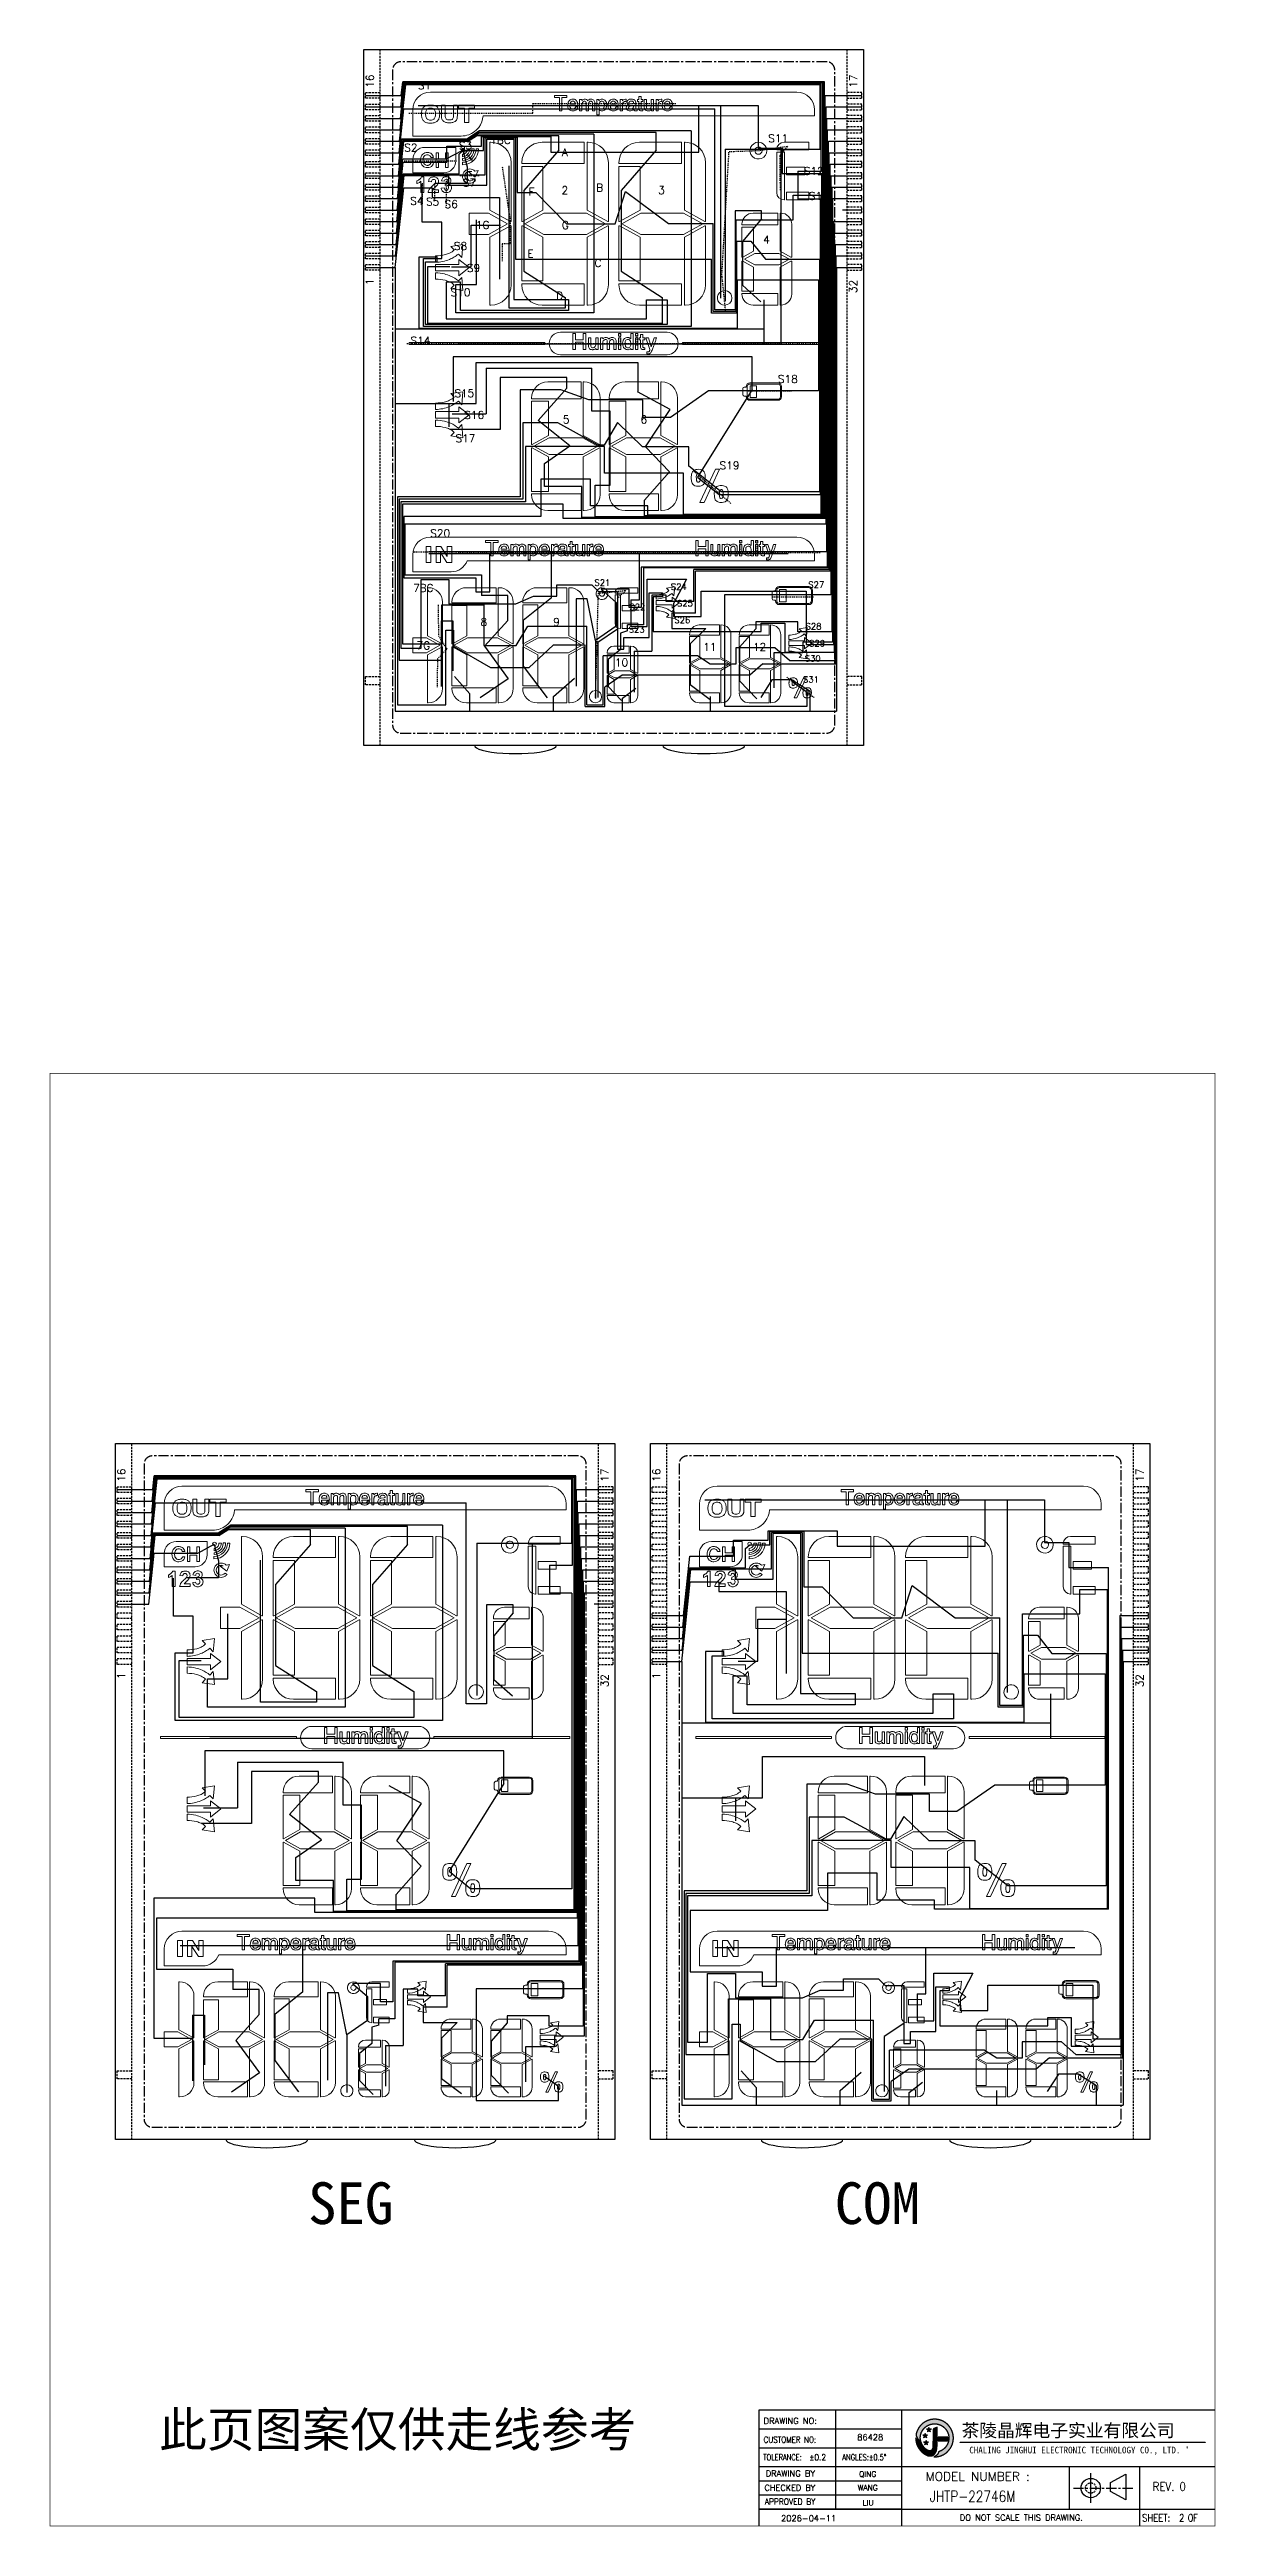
# Model space of a CAD drawing. Header units: millimetres. Extents: x 406 to 1082, y -777 to -474.
# Drawn here: x 752.3 to 894.7, y -776.6 to -474 of the extents above; entities that cross this region are included whole.
import ezdxf
from ezdxf.enums import TextEntityAlignment as Align

# ---------------------------------------------------------------- set-up
doc = ezdxf.new("R2010")
doc.units = ezdxf.units.MM
doc.linetypes.add('CENTER', pattern=[2, 1.25, -0.25, 0.25, -0.25])
doc.linetypes.add('HIDDEN', pattern=[0.375, 0.25, -0.125])
for name, color, linetype in [('C', 1, 'Continuous'), ('COM', 1, 'Continuous'), ('DL', 11, 'Continuous'), ('s', 42, 'Continuous'), ('SEG', 42, 'Continuous'), ('SPEC', 2, 'Continuous'), ('图层 1', 7, 'Continuous')]:
    doc.layers.add(name, color=color, linetype=linetype)
doc.styles.add('1', font='simhei_0.ttf', dxfattribs={"height": 3})
doc.styles.add('4534', font='simhei_0.ttf')
doc.styles.add('ROMANS', font='ROMANS.shx')

msp = doc.modelspace()

# ---------------------------------------------------------------- texts
at = {"style": 'ROMANS'}
for s, height, p in [('16', 0.9457, (791.438, -477.874)), ('17', 0.9457, (850.477, -477.874)), ('1', 0.946, (791.419, -502.392)), ('32', 0.9457, (850.458, -502.969)), ('16', 0.9457, (761.084, -648.159)), ('17', 0.9457, (820.122, -648.159)), ('16', 0.9457, (826.433, -648.159)), ('17', 0.9457, (885.471, -648.159)), ('1', 0.946, (761.064, -672.677)), ('32', 0.9457, (820.103, -673.254)), ('1', 0.946, (826.413, -672.677)), ('32', 0.9457, (885.452, -673.254))]:
    msp.add_text(s, height=height, rotation=90, dxfattribs=at).set_placement(p, align=Align.MIDDLE)
at = {"layer": 'COM'}
msp.add_text('COM', height=5.0997, dxfattribs=at).set_placement((848.213, -739.625))
at = {"layer": 'DL', "linetype": 'HIDDEN', "style": 'ROMANS'}
for s, height, p in [('S1', 0.9457, (798.103, -478.378)), ('S2', 0.9457, (796.451, -485.992)), ('S3', 0.9457, (803.112, -485.749)), ('1BC', 0.9457, (807.404, -485.077)), ('A', 0.946, (815.266, -486.558)), ('S11', 0.9457, (841.286, -484.862)), ('S7', 0.9457, (803.598, -490.292)), ('S12', 0.9457, (845.642, -488.861)), ('S4', 0.9457, (797.168, -492.503)), ('S5', 0.9457, (799.107, -492.602)), ('S6', 0.9457, (801.363, -492.9)), ('F', 0.946, (811.159, -491.39)), ('2', 0.946, (815.266, -491.199)), ('B', 0.946, (819.519, -490.896)), ('3', 0.946, (827.058, -491.199)), ('S13', 0.9457, (846.258, -491.912)), ('1G', 0.9457, (805.204, -495.449)), ('G', 0.946, (815.326, -495.469)), ('S8', 0.9457, (802.503, -498.014)), ('E', 0.946, (811.056, -498.966)), ('4', 0.946, (839.867, -497.234)), ('S9', 0.9457, (804.111, -500.708)), ('C', 0.946, (819.304, -500.095)), ('S10', 0.9457, (802.511, -503.667)), ('D', 0.946, (814.602, -504.081)), ('S14', 0.9457, (797.633, -509.571)), ('S18', 0.9457, (842.492, -514.269)), ('S15', 0.9457, (802.975, -515.995)), ('S16', 0.9457, (804.164, -518.652)), ('5', 0.946, (815.419, -519.21)), ('6', 0.946, (824.899, -519.21)), ('S17', 0.9457, (803.102, -521.495)), ('S19', 0.9457, (835.359, -524.818)), ('S20', 0.9457, (800.016, -533.101)), ('7BC', 0.9457, (797.968, -539.776)), ('S21', 0.7565, (819.836, -539.129)), ('S24', 0.7565, (829.166, -539.638)), ('S25', 0.7565, (829.911, -541.647)), ('S27', 0.7565, (845.951, -539.383)), ('8', 0.946, (805.347, -543.929)), ('9', 0.946, (814.242, -543.929)), ('S23', 0.7565, (824.022, -544.857)), ('S22', 0.7565, (824.105, -542.11)), ('S26', 0.7565, (829.595, -543.702)), ('S28', 0.7565, (845.619, -544.467)), ('7G', 0.9457, (797.968, -546.815)), ('11', 0.9457, (832.95, -546.984)), ('12', 0.9457, (839.041, -546.984)), ('S29', 0.7565, (846.053, -546.538)), ('10', 0.9457, (822.165, -548.886)), ('S31', 0.7565, (845.308, -550.959)), ('S30', 0.7565, (845.526, -548.396))]:
    msp.add_text(s, height=height, dxfattribs=at).set_placement(p, align=Align.MIDDLE)
at = {"layer": 'SEG'}
msp.add_text('SEG', height=5.0997, dxfattribs=at).set_placement((783.894, -739.625))
at = {"layer": 'SPEC', "lineweight": 30, "style": '4534'}
msp.add_text('此页图案仅供走线参考', height=4.273, dxfattribs=at).set_placement((765.704, -766.861))
at = {"layer": 'SPEC', "style": 'ROMANS'}
for s, height, p in [('DRAWING NO:', 0.74101, (839.525, -764.033)), ('DRAWING BY', 0.741, (839.776, -770.461)), ('MODEL NUMBER :', 1.08298, (859.31, -770.996)), ('DO NOT SCALE THIS DRAWING.', 0.74101, (863.483, -775.853))]:
    msp.add_text(s, height=height, dxfattribs=at).set_placement(p)
at = {"layer": 'SPEC', "color": 120, "style": 'ROMANS'}
for s, height, p in [('86428', 0.741, (850.957, -766.04)), ('QING', 0.6704, (851.191, -770.507)), ('WANG', 0.6704, (851.02, -772.169)), ('LIU', 0.6704, (851.612, -774.005)), ('2026-04-11', 0.741, (841.656, -775.935))]:
    msp.add_text(s, height=height, dxfattribs=at).set_placement(p)
at = {"layer": 'SPEC', "style": 'ROMANS'}
for s, height, width, p in [('TOLERANCE:', 0.741, 0.8, (839.484, -768.483)), ('CUSTOMER NO:', 0.74101, 0.86, (839.525, -766.338)), ('%%P0.2', 0.741, 0.9, (845.096, -768.483)), ('ANGLES:%%P0.5%%D', 0.74101, 0.8, (849.149, -768.483)), ('CHECKED BY', 0.741, 0.98, (839.641, -772.213)), ('APPROVED BY', 0.74101, 0.9, (839.675, -773.901)), ('SHEET:', 0.8892, 0.85, (885.745, -775.963)), ('OF', 0.8892, 0.8, (891.332, -775.963))]:
    msp.add_text(s, height=height, dxfattribs=dict(at, width=width)).set_placement(p)
at = {"layer": 'SPEC', "color": 120, "style": 'ROMANS'}
for s, height, width, p in [('REV. 0', 1.0671, 0.85, (887.045, -772.231)), ('JHTP-22746M', 1.35372, 0.8, (859.821, -773.56)), ('2', 0.889, 0.8, (890.269, -775.963))]:
    msp.add_text(s, height=height, dxfattribs=dict(at, width=width)).set_placement(p)

# ---------------------------------------------------------------- blocks, each defined once
blk = doc.blocks.new('1')
h = blk.add_hatch(color=150)
h.set_gradient(color1=(44, 122, 246), color2=(30, 113, 246), rotation=15, tint=0.18, name='INVCYLINDER')
edge = h.paths.add_edge_path()
edge.add_spline(control_points=[(4.1, 1.76), (4.1, 1.76), (4.1, 1.76), (4.1, 1.76), (4.1, 1.76), (4.1, 1.77), (4.1, 1.77), (4.15, 1.87), (4.18, 1.95), (4.2, 2.01), (4.2, 2.02), (4.21, 2.03), (4.21, 2.05), (4.21, 2.05), (4.21, 2.05), (4.21, 2.05), (4.24, 2.17), (4.27, 2.31), (4.3, 2.48), (4.3, 2.48), (4.3, 2.5), (4.3, 2.5), (4.33, 2.7), (4.35, 2.93), (4.36, 3.19), (4.36, 3.19), (4.36, 3.22), (4.36, 3.22), (4.38, 3.48), (4.39, 3.76), (4.39, 4.04), (4.39, 4.28), (4.39, 4.53), (4.39, 4.76), (4.39, 5.15), (4.38, 5.52), (4.37, 5.83), (4.37, 6.11), (4.36, 6.34), (4.36, 6.46), (4.36, 6.46), (4.37, 6.77), (4.37, 6.77), (4.37, 6.77), (4.09, 6.65), (4.09, 6.65), (4.04, 6.63), (4.01, 6.61), (3.97, 6.59), (3.94, 6.58), (3.89, 6.56), (3.88, 6.55), (3.76, 6.54), (3.55, 6.48), (3.55, 6.17), (3.55, 6.17), (3.55, 5.89), (3.55, 5.89), (3.55, 5.46), (3.55, 4.62), (3.54, 3.94), (3.54, 3.48), (3.54, 3.15), (3.54, 3.01), (3.54, 2.97), (3.54, 2.94), (3.53, 2.93), (3.5, 2.68), (3.46, 2.41), (3.28, 2.22), (3.16, 2.1), (3.03, 2.05), (2.88, 2.05), (2.74, 2.05), (2.59, 2.09), (2.42, 2.19), (1.9, 2.49), (1.51, 2.95), (1.24, 3.59), (1.2, 3.67), (1.18, 3.75), (1.15, 3.83), (0.62, 3.82), (0.27, 4.33), (0.27, 4.33), (0.18, 4.46), (0.12, 4.58), (0.09, 4.68), (0.09, 4.66), (0.09, 4.63), (0.09, 4.61), (0.09, 3.04), (1.07, 1.62), (2.54, 1.08), (2.54, 1.08), (2.88, 1.01), (3.12, 1.04), (3.67, 1.09), (3.96, 1.47), (4.1, 1.76)], knot_values=[0, 0, 0, 0, 1, 1, 1, 2, 2, 2, 3, 3, 3, 4, 4, 4, 5, 5, 5, 6, 6, 6, 7, 7, 7, 8, 8, 8, 9, 9, 9, 10, 10, 10, 11, 11, 11, 12, 12, 12, 13, 13, 13, 14, 14, 14, 15, 15, 15, 16, 16, 16, 17, 17, 17, 18, 18, 18, 19, 19, 19, 20, 20, 20, 21, 21, 21, 22, 22, 22, 23, 23, 23, 24, 24, 24, 25, 25, 25, 26, 26, 26, 27, 27, 27, 28, 28, 28, 29, 29, 29, 30, 30, 30, 31, 31, 31, 32, 32, 32, 33, 33, 33, 33], degree=3, periodic=0)
h = blk.add_hatch(color=150)
h.set_gradient(color1=(59, 131, 247), color2=(30, 113, 246), rotation=15, tint=0.18, name='INVCYLINDER')
edge = h.paths.add_edge_path()
edge.add_spline(control_points=[(6.25, 1.71), (6.31, 1.76), (7.01, 2.45), (7.2, 2.88), (7.47, 3.41), (7.62, 4.01), (7.62, 4.61), (7.62, 4.71), (7.61, 4.82), (7.6, 4.93), (7.52, 5.87), (7.1, 6.74), (6.41, 7.38), (5.71, 8.02), (4.8, 8.37), (3.85, 8.37), (2.15, 8.37), (0.7, 7.23), (0.24, 5.68), (0.24, 5.68), (0.14, 5.35), (0.14, 5.35), (0.15, 5.24), (0.17, 4.93), (0.47, 4.5), (0.62, 4.29), (0.9, 4.17), (1.1, 4.08), (1, 4.3), (1, 4.63), (1, 4.78), (1.09, 6.28), (2.34, 7.47), (3.85, 7.47), (4.48, 7.47), (5.08, 7.26), (5.58, 6.88), (5.91, 6.64), (6.18, 6.32), (6.37, 5.96), (6.57, 5.6), (6.68, 5.18), (6.71, 4.76), (6.71, 4.71), (6.71, 4.66), (6.71, 4.61), (6.71, 4.42), (6.69, 4.23), (6.65, 4.04), (6.65, 4.04), (6.65, 4.04), (6.65, 4.03), (6.46, 3.11), (5.83, 2.33), (4.95, 1.97), (4.86, 1.93), (4.77, 1.9), (4.68, 1.87), (4.64, 1.69), (4.46, 1.07), (3.68, 0.85), (3.74, 0.84), (3.8, 0.84), (3.85, 0.84), (4.73, 0.84), (5.58, 1.15), (6.25, 1.71)], knot_values=[0, 0, 0, 0, 1, 1, 1, 2, 2, 2, 3, 3, 3, 4, 4, 4, 5, 5, 5, 6, 6, 6, 7, 7, 7, 8, 8, 8, 9, 9, 9, 10, 10, 10, 11, 11, 11, 12, 12, 12, 13, 13, 13, 14, 14, 14, 15, 15, 15, 16, 16, 16, 17, 17, 17, 18, 18, 18, 19, 19, 19, 20, 20, 20, 21, 21, 21, 22, 22, 22, 22], degree=3, periodic=0)
h = blk.add_hatch(color=150)
h.set_gradient(color1=(40, 119, 246), color2=(10, 96, 235), centered=1, tint=0.79, name='SPHERICAL')
edge = h.paths.add_edge_path()
edge.add_spline(control_points=[(6.51, 4.76), (6.51, 4.76), (4.58, 4.76), (4.58, 4.76), (4.59, 4.53), (4.59, 4.28), (4.58, 4.04), (4.58, 4.04), (6.46, 4.04), (6.46, 4.04), (6.5, 4.23), (6.52, 4.42), (6.52, 4.61), (6.52, 4.66), (6.52, 4.71), (6.51, 4.76)], knot_values=[0, 0, 0, 0, 1, 1, 1, 2, 2, 2, 3, 3, 3, 4, 4, 4, 5, 5, 5, 5], degree=3, periodic=0)
h = blk.add_hatch(color=150)
h.set_gradient(color1=(59, 131, 247), color2=(30, 113, 246), rotation=15, tint=0.18, name='INVCYLINDER')
h.paths.add_polyline_path([(8.96, 3.74), (8.96, 3.8), (57.96, 3.8), (57.96, 3.74)])
at = {"layer": 's', "true_color": 0xe50011}
h = blk.add_hatch(color=12, dxfattribs=at)
h.dxf.hatch_style = 2
h.paths.add_polyline_path([(2.72, 6.8), (2.85, 6.45), (3.22, 6.44), (2.92, 6.21), (3.03, 5.85), (2.72, 6.06), (2.41, 5.85), (2.52, 6.21), (2.22, 6.44), (2.59, 6.45)])
h = blk.add_hatch(color=12, dxfattribs=at)
h.dxf.hatch_style = 2
h.paths.add_polyline_path([(2.15, 4.18), (2.28, 3.83), (2.65, 3.82), (2.35, 3.59), (2.46, 3.23), (2.15, 3.44), (1.84, 3.23), (1.95, 3.59), (1.65, 3.82), (2.02, 3.83)])
at = {"layer": '图层 1', "true_color": 0xe50011}
h = blk.add_hatch(color=12, dxfattribs=at)
h.dxf.hatch_style = 2
h.paths.add_polyline_path([(1.98, 5.59), (2.1, 5.24), (2.47, 5.23), (2.18, 5), (2.28, 4.65), (1.98, 4.85), (1.67, 4.65), (1.77, 5), (1.48, 5.23), (1.85, 5.24)])
at = {"color": 152, "true_color": 0x0852c9}
for points in [[(4.1, 1.76), (4.1, 1.76), (4.1, 1.77), (4.12, 1.8), (4.13, 1.84), (4.15, 1.87), (4.16, 1.9), (4.17, 1.94), (4.19, 1.97), (4.2, 2.01), (4.2, 2.01), (4.21, 2.04), (4.21, 2.05), (4.21, 2.05), (4.22, 2.09), (4.23, 2.12), (4.24, 2.16), (4.25, 2.19), (4.25, 2.23), (4.26, 2.27), (4.27, 2.3), (4.27, 2.34), (4.28, 2.37), (4.29, 2.41), (4.29, 2.44), (4.3, 2.48), (4.3, 2.48), (4.3, 2.5), (4.3, 2.54), (4.31, 2.57), (4.31, 2.61), (4.32, 2.64), (4.32, 2.68), (4.33, 2.72), (4.33, 2.75), (4.33, 2.79), (4.34, 2.82), (4.34, 2.86), (4.34, 2.9), (4.35, 2.93), (4.35, 2.97), (4.35, 3), (4.35, 3.04), (4.36, 3.08), (4.36, 3.11), (4.36, 3.15), (4.36, 3.18), (4.36, 3.19), (4.36, 3.22), (4.37, 3.26), (4.37, 3.29), (4.37, 3.33), (4.37, 3.37), (4.37, 3.4), (4.38, 3.44), (4.38, 3.47), (4.38, 3.51), (4.38, 3.55), (4.38, 3.58), (4.38, 3.62), (4.38, 3.65), (4.38, 3.69), (4.39, 3.73), (4.39, 3.76), (4.39, 3.8), (4.39, 3.83), (4.39, 3.87), (4.39, 3.91), (4.39, 3.94), (4.39, 3.98), (4.39, 4.02), (4.39, 4.04), (4.39, 4.08), (4.39, 4.12), (4.39, 4.15), (4.39, 4.19), (4.39, 4.22), (4.39, 4.26), (4.39, 4.3), (4.39, 4.33), (4.39, 4.37), (4.39, 4.4), (4.39, 4.44), (4.39, 4.48), (4.39, 4.51), (4.39, 4.55), (4.39, 4.58), (4.39, 4.62), (4.39, 4.66), (4.39, 4.69), (4.39, 4.73), (4.39, 4.76), (4.39, 4.8), (4.39, 4.83), (4.39, 4.87), (4.39, 4.9), (4.39, 4.94), (4.39, 4.98), (4.39, 5.01), (4.39, 5.05), (4.39, 5.08), (4.39, 5.12), (4.39, 5.16), (4.39, 5.19), (4.39, 5.23), (4.39, 5.26), (4.39, 5.3), (4.38, 5.34), (4.38, 5.37), (4.38, 5.41), (4.38, 5.45), (4.38, 5.48), (4.38, 5.52), (4.38, 5.55), (4.38, 5.59), (4.38, 5.63), (4.38, 5.66), (4.38, 5.7), (4.38, 5.73), (4.38, 5.77), (4.37, 5.81), (4.37, 5.83), (4.37, 5.87), (4.37, 5.9), (4.37, 5.94), (4.37, 5.97), (4.37, 6.01), (4.37, 6.05), (4.37, 6.08), (4.37, 6.12), (4.37, 6.15), (4.37, 6.19), (4.37, 6.23), (4.37, 6.26), (4.36, 6.3), (4.36, 6.33), (4.36, 6.37), (4.36, 6.41), (4.36, 6.44), (4.36, 6.46), (4.37, 6.77), (4.09, 6.65), (4.05, 6.63), (4.02, 6.62), (3.99, 6.6), (3.97, 6.59), (3.94, 6.58), (3.9, 6.56), (3.88, 6.55), (3.84, 6.55), (3.81, 6.54), (3.77, 6.53), (3.74, 6.52), (3.71, 6.5), (3.68, 6.48), (3.65, 6.46), (3.63, 6.43), (3.61, 6.4), (3.59, 6.37), (3.57, 6.34), (3.56, 6.31), (3.55, 6.27), (3.55, 6.24), (3.55, 6.2), (3.55, 6.17), (3.55, 5.89), (3.55, 5.85), (3.55, 5.82), (3.55, 5.78), (3.55, 5.74), (3.55, 5.71), (3.55, 5.67), (3.55, 5.64), (3.55, 5.6), (3.55, 5.56), (3.55, 5.53), (3.55, 5.49), (3.55, 5.46), (3.55, 5.42), (3.55, 5.38), (3.55, 5.35), (3.55, 5.31), (3.55, 5.28), (3.55, 5.24), (3.55, 5.2), (3.55, 5.17), (3.55, 5.13), (3.55, 5.1), (3.55, 5.06), (3.55, 5.02), (3.55, 4.99), (3.55, 4.95), (3.55, 4.92), (3.55, 4.88), (3.55, 4.84), (3.55, 4.81), (3.55, 4.77), (3.55, 4.73), (3.55, 4.7), (3.55, 4.66), (3.55, 4.63), (3.55, 4.59), (3.55, 4.55), (3.55, 4.52), (3.55, 4.48), (3.55, 4.45), (3.55, 4.41), (3.55, 4.37), (3.55, 4.34), (3.55, 4.3), (3.55, 4.27), (3.55, 4.23), (3.55, 4.19), (3.55, 4.16), (3.55, 4.12), (3.55, 4.09), (3.55, 4.05), (3.55, 4.01), (3.54, 3.98), (3.54, 3.94), (3.54, 3.91), (3.54, 3.87), (3.54, 3.84), (3.54, 3.8), (3.54, 3.76), (3.54, 3.73), (3.54, 3.69), (3.54, 3.66), (3.54, 3.62), (3.54, 3.58), (3.54, 3.55), (3.54, 3.51), (3.54, 3.48), (3.54, 3.44), (3.54, 3.4), (3.54, 3.37), (3.54, 3.33), (3.54, 3.3), (3.54, 3.26), (3.54, 3.22), (3.54, 3.19), (3.54, 3.15), (3.54, 3.12), (3.54, 3.08), (3.54, 3.04), (3.54, 3.01), (3.54, 3.01), (3.54, 2.97), (3.53, 2.93), (3.53, 2.93), (3.53, 2.9), (3.53, 2.86), (3.52, 2.82), (3.51, 2.79), (3.51, 2.75), (3.5, 2.72), (3.5, 2.68), (3.49, 2.65), (3.48, 2.61), (3.47, 2.58), (3.46, 2.54), (3.45, 2.51), (3.43, 2.48), (3.42, 2.44), (3.41, 2.41), (3.39, 2.38), (3.37, 2.35), (3.35, 2.32), (3.33, 2.29), (3.31, 2.26), (3.28, 2.23), (3.28, 2.22), (3.25, 2.2), (3.22, 2.17), (3.2, 2.15), (3.17, 2.13), (3.14, 2.11), (3.1, 2.09), (3.07, 2.08), (3.04, 2.07), (3, 2.06), (2.97, 2.05), (2.93, 2.05), (2.9, 2.05), (2.88, 2.05), (2.84, 2.05), (2.81, 2.05), (2.77, 2.05), (2.73, 2.06), (2.7, 2.07), (2.66, 2.08), (2.63, 2.09), (2.6, 2.1), (2.56, 2.12), (2.53, 2.13), (2.5, 2.15), (2.47, 2.16), (2.43, 2.18), (2.42, 2.19), (2.39, 2.21), (2.36, 2.22), (2.33, 2.24), (2.3, 2.26), (2.27, 2.28), (2.24, 2.3), (2.21, 2.32), (2.18, 2.35), (2.15, 2.37), (2.12, 2.39), (2.1, 2.41), (2.07, 2.43), (2.04, 2.46), (2.01, 2.48), (1.99, 2.5), (1.96, 2.53), (1.93, 2.55), (1.91, 2.58), (1.88, 2.6), (1.86, 2.63), (1.83, 2.66), (1.81, 2.68), (1.78, 2.71), (1.76, 2.74), (1.73, 2.76), (1.71, 2.79), (1.69, 2.82), (1.67, 2.85), (1.64, 2.88), (1.62, 2.9), (1.6, 2.93), (1.58, 2.96), (1.56, 2.99), (1.54, 3.02), (1.52, 3.05), (1.5, 3.08), (1.48, 3.11), (1.46, 3.14), (1.44, 3.17), (1.43, 3.21), (1.41, 3.24), (1.39, 3.27), (1.37, 3.3), (1.36, 3.33), (1.34, 3.36), (1.33, 3.4), (1.31, 3.43), (1.29, 3.46), (1.28, 3.49), (1.26, 3.53), (1.25, 3.56), (1.24, 3.59), (1.23, 3.62), (1.21, 3.65), (1.2, 3.69), (1.19, 3.72), (1.17, 3.75), (1.16, 3.79), (1.15, 3.82), (1.15, 3.83), (1.11, 3.83), (1.08, 3.83), (1.04, 3.83), (1, 3.84), (0.97, 3.84), (0.93, 3.85), (0.9, 3.86), (0.86, 3.87), (0.83, 3.89), (0.8, 3.9), (0.76, 3.91), (0.73, 3.93), (0.7, 3.95), (0.67, 3.96), (0.64, 3.98), (0.61, 4), (0.58, 4.02), (0.55, 4.04), (0.52, 4.07), (0.49, 4.09), (0.47, 4.11), (0.44, 4.14), (0.41, 4.16), (0.39, 4.19), (0.36, 4.21), (0.34, 4.24), (0.32, 4.27), (0.29, 4.3), (0.27, 4.33), (0.27, 4.33), (0.25, 4.36), (0.23, 4.39), (0.21, 4.42), (0.19, 4.45), (0.17, 4.48), (0.16, 4.52), (0.14, 4.55), (0.13, 4.58), (0.11, 4.61), (0.1, 4.65), (0.09, 4.68), (0.09, 4.65), (0.09, 4.61), (0.09, 4.61), (0.09, 4.57), (0.09, 4.54), (0.09, 4.5), (0.09, 4.46), (0.09, 4.43), (0.09, 4.39), (0.09, 4.36), (0.1, 4.32), (0.1, 4.28), (0.1, 4.25), (0.11, 4.21), (0.11, 4.18), (0.12, 4.14), (0.12, 4.11), (0.13, 4.07), (0.13, 4.03), (0.14, 4), (0.14, 3.96), (0.15, 3.93), (0.16, 3.89), (0.16, 3.86), (0.17, 3.82), (0.18, 3.79), (0.19, 3.75), (0.19, 3.72), (0.2, 3.68), (0.21, 3.65), (0.22, 3.61), (0.23, 3.58), (0.24, 3.54), (0.25, 3.51), (0.26, 3.47), (0.27, 3.44), (0.29, 3.41), (0.3, 3.37), (0.31, 3.34), (0.32, 3.3), (0.33, 3.27), (0.35, 3.24), (0.36, 3.2), (0.37, 3.17), (0.39, 3.14), (0.4, 3.1), (0.42, 3.07), (0.43, 3.04), (0.45, 3), (0.46, 2.97), (0.48, 2.94), (0.5, 2.91), (0.51, 2.88), (0.53, 2.84), (0.55, 2.81), (0.56, 2.78), (0.58, 2.75), (0.6, 2.72), (0.62, 2.69), (0.64, 2.66), (0.65, 2.63), (0.67, 2.59), (0.69, 2.56), (0.71, 2.53), (0.73, 2.5), (0.75, 2.47), (0.77, 2.44), (0.79, 2.42), (0.82, 2.39), (0.84, 2.36), (0.86, 2.33), (0.88, 2.3), (0.9, 2.27), (0.93, 2.24), (0.95, 2.22), (0.97, 2.19), (0.99, 2.16), (1.02, 2.13), (1.04, 2.11), (1.07, 2.08), (1.09, 2.05), (1.12, 2.03), (1.14, 2), (1.16, 1.97), (1.19, 1.95), (1.22, 1.92), (1.24, 1.9), (1.27, 1.87), (1.29, 1.85), (1.32, 1.82), (1.35, 1.8), (1.37, 1.78), (1.4, 1.75), (1.43, 1.73), (1.46, 1.71), (1.48, 1.68), (1.51, 1.66), (1.54, 1.64), (1.57, 1.62), (1.6, 1.59), (1.63, 1.57), (1.66, 1.55), (1.69, 1.53), (1.71, 1.51), (1.74, 1.49), (1.77, 1.47), (1.8, 1.45), (1.83, 1.43), (1.87, 1.41), (1.9, 1.39), (1.93, 1.37), (1.96, 1.35), (1.99, 1.34), (2.02, 1.32), (2.05, 1.3), (2.08, 1.28), (2.12, 1.27), (2.15, 1.25), (2.18, 1.23), (2.21, 1.22), (2.24, 1.2), (2.28, 1.19), (2.31, 1.17), (2.34, 1.16), (2.38, 1.14), (2.41, 1.13), (2.44, 1.12), (2.48, 1.1), (2.51, 1.09), (2.54, 1.08), (2.58, 1.07), (2.61, 1.07), (2.65, 1.06), (2.68, 1.06), (2.72, 1.05), (2.76, 1.05), (2.79, 1.04), (2.83, 1.04), (2.86, 1.04), (2.9, 1.03), (2.93, 1.03), (2.97, 1.03), (3.01, 1.03), (3.04, 1.03), (3.08, 1.03), (3.12, 1.03), (3.12, 1.04), (3.16, 1.04), (3.19, 1.04), (3.23, 1.05), (3.26, 1.06), (3.3, 1.07), (3.33, 1.07), (3.37, 1.08), (3.4, 1.1), (3.44, 1.11), (3.47, 1.12), (3.5, 1.14), (3.53, 1.15), (3.57, 1.17), (3.6, 1.19), (3.63, 1.21), (3.66, 1.23), (3.69, 1.25), (3.72, 1.27), (3.74, 1.29), (3.77, 1.32), (3.8, 1.34), (3.82, 1.37), (3.85, 1.39), (3.87, 1.42), (3.9, 1.45), (3.92, 1.48), (3.94, 1.5), (3.96, 1.53), (3.98, 1.56), (4, 1.59), (4.02, 1.62), (4.04, 1.65), (4.06, 1.69), (4.08, 1.72), (4.09, 1.75)], [(6.25, 1.71), (6.28, 1.73), (6.31, 1.76), (6.33, 1.79), (6.36, 1.81), (6.38, 1.84), (6.41, 1.86), (6.43, 1.89), (6.46, 1.91), (6.48, 1.94), (6.51, 1.97), (6.53, 1.99), (6.56, 2.02), (6.58, 2.05), (6.6, 2.07), (6.63, 2.1), (6.65, 2.13), (6.68, 2.15), (6.7, 2.18), (6.72, 2.21), (6.75, 2.23), (6.77, 2.26), (6.79, 2.29), (6.82, 2.32), (6.84, 2.35), (6.86, 2.37), (6.89, 2.4), (6.91, 2.43), (6.93, 2.46), (6.95, 2.49), (6.97, 2.52), (6.99, 2.54), (7.02, 2.57), (7.04, 2.6), (7.06, 2.63), (7.08, 2.66), (7.1, 2.69), (7.11, 2.72), (7.13, 2.76), (7.15, 2.79), (7.17, 2.82), (7.18, 2.85), (7.2, 2.88), (7.21, 2.91), (7.23, 2.94), (7.24, 2.98), (7.26, 3.01), (7.27, 3.04), (7.29, 3.07), (7.3, 3.11), (7.32, 3.14), (7.33, 3.17), (7.35, 3.21), (7.36, 3.24), (7.37, 3.27), (7.38, 3.31), (7.4, 3.34), (7.41, 3.38), (7.42, 3.41), (7.43, 3.44), (7.44, 3.48), (7.45, 3.51), (7.46, 3.55), (7.47, 3.58), (7.48, 3.62), (7.49, 3.65), (7.5, 3.69), (7.51, 3.72), (7.52, 3.76), (7.53, 3.79), (7.53, 3.83), (7.54, 3.86), (7.55, 3.9), (7.56, 3.93), (7.56, 3.97), (7.57, 4), (7.57, 4.04), (7.58, 4.07), (7.58, 4.11), (7.59, 4.15), (7.59, 4.18), (7.6, 4.22), (7.6, 4.25), (7.6, 4.29), (7.61, 4.33), (7.61, 4.36), (7.61, 4.4), (7.61, 4.43), (7.62, 4.47), (7.62, 4.51), (7.62, 4.54), (7.62, 4.58), (7.62, 4.61), (7.62, 4.64), (7.62, 4.68), (7.62, 4.72), (7.61, 4.75), (7.61, 4.79), (7.61, 4.82), (7.61, 4.86), (7.61, 4.9), (7.6, 4.93), (7.6, 4.93), (7.6, 4.97), (7.6, 5), (7.59, 5.04), (7.59, 5.08), (7.58, 5.11), (7.58, 5.15), (7.57, 5.18), (7.57, 5.22), (7.56, 5.25), (7.56, 5.29), (7.55, 5.33), (7.54, 5.36), (7.54, 5.4), (7.53, 5.43), (7.52, 5.47), (7.51, 5.5), (7.5, 5.54), (7.49, 5.57), (7.48, 5.61), (7.47, 5.64), (7.46, 5.68), (7.45, 5.71), (7.44, 5.74), (7.43, 5.78), (7.42, 5.81), (7.41, 5.85), (7.4, 5.88), (7.38, 5.91), (7.37, 5.95), (7.36, 5.98), (7.35, 6.02), (7.33, 6.05), (7.32, 6.08), (7.3, 6.12), (7.29, 6.15), (7.27, 6.18), (7.26, 6.21), (7.24, 6.25), (7.23, 6.28), (7.21, 6.31), (7.2, 6.34), (7.18, 6.37), (7.16, 6.41), (7.14, 6.44), (7.13, 6.47), (7.11, 6.5), (7.09, 6.53), (7.07, 6.56), (7.05, 6.59), (7.03, 6.62), (7.01, 6.65), (6.99, 6.68), (6.97, 6.71), (6.95, 6.74), (6.93, 6.77), (6.91, 6.8), (6.89, 6.83), (6.87, 6.86), (6.85, 6.89), (6.83, 6.92), (6.8, 6.95), (6.78, 6.98), (6.76, 7), (6.74, 7.03), (6.71, 7.06), (6.69, 7.09), (6.66, 7.11), (6.64, 7.14), (6.62, 7.17), (6.59, 7.19), (6.57, 7.22), (6.54, 7.24), (6.52, 7.27), (6.49, 7.3), (6.47, 7.32), (6.44, 7.35), (6.41, 7.37), (6.41, 7.38), (6.38, 7.4), (6.35, 7.43), (6.32, 7.45), (6.3, 7.47), (6.27, 7.5), (6.24, 7.52), (6.21, 7.54), (6.19, 7.56), (6.16, 7.59), (6.13, 7.61), (6.1, 7.63), (6.07, 7.65), (6.04, 7.67), (6.01, 7.69), (5.98, 7.71), (5.95, 7.73), (5.92, 7.75), (5.89, 7.77), (5.86, 7.79), (5.83, 7.81), (5.8, 7.83), (5.77, 7.85), (5.74, 7.87), (5.71, 7.89), (5.68, 7.9), (5.65, 7.92), (5.61, 7.94), (5.58, 7.95), (5.55, 7.97), (5.52, 7.99), (5.48, 8), (5.45, 8.02), (5.42, 8.03), (5.39, 8.05), (5.35, 8.06), (5.32, 8.08), (5.29, 8.09), (5.25, 8.1), (5.22, 8.12), (5.19, 8.13), (5.15, 8.14), (5.12, 8.16), (5.09, 8.17), (5.05, 8.18), (5.02, 8.19), (4.98, 8.2), (4.95, 8.21), (4.91, 8.22), (4.88, 8.23), (4.84, 8.24), (4.81, 8.25), (4.77, 8.26), (4.74, 8.27), (4.7, 8.28), (4.67, 8.29), (4.63, 8.29), (4.6, 8.3), (4.56, 8.31), (4.53, 8.31), (4.49, 8.32), (4.46, 8.33), (4.42, 8.33), (4.39, 8.34), (4.35, 8.34), (4.31, 8.35), (4.28, 8.35), (4.24, 8.35), (4.21, 8.36), (4.17, 8.36), (4.13, 8.36), (4.1, 8.37), (4.06, 8.37), (4.03, 8.37), (3.99, 8.37), (3.95, 8.37), (3.92, 8.37), (3.88, 8.37), (3.85, 8.37), (3.82, 8.37), (3.78, 8.37), (3.74, 8.37), (3.71, 8.37), (3.67, 8.37), (3.64, 8.37), (3.6, 8.37), (3.56, 8.36), (3.53, 8.36), (3.49, 8.36), (3.46, 8.35), (3.42, 8.35), (3.38, 8.35), (3.35, 8.34), (3.31, 8.34), (3.28, 8.33), (3.24, 8.33), (3.21, 8.32), (3.17, 8.31), (3.14, 8.31), (3.1, 8.3), (3.06, 8.29), (3.03, 8.28), (2.99, 8.28), (2.96, 8.27), (2.92, 8.26), (2.89, 8.25), (2.85, 8.24), (2.82, 8.23), (2.79, 8.22), (2.75, 8.21), (2.72, 8.2), (2.68, 8.19), (2.65, 8.18), (2.61, 8.17), (2.58, 8.15), (2.55, 8.14), (2.51, 8.13), (2.48, 8.12), (2.45, 8.1), (2.41, 8.09), (2.38, 8.07), (2.35, 8.06), (2.31, 8.05), (2.28, 8.03), (2.25, 8.02), (2.21, 8), (2.18, 7.98), (2.15, 7.97), (2.12, 7.95), (2.09, 7.93), (2.05, 7.92), (2.02, 7.9), (1.99, 7.88), (1.96, 7.86), (1.93, 7.85), (1.9, 7.83), (1.87, 7.81), (1.84, 7.79), (1.81, 7.77), (1.78, 7.75), (1.75, 7.73), (1.72, 7.71), (1.69, 7.69), (1.66, 7.67), (1.63, 7.65), (1.6, 7.62), (1.57, 7.6), (1.54, 7.58), (1.51, 7.56), (1.49, 7.54), (1.46, 7.51), (1.43, 7.49), (1.4, 7.47), (1.38, 7.44), (1.35, 7.42), (1.32, 7.4), (1.3, 7.37), (1.27, 7.35), (1.24, 7.32), (1.22, 7.3), (1.19, 7.27), (1.17, 7.25), (1.14, 7.22), (1.12, 7.19), (1.09, 7.17), (1.07, 7.14), (1.04, 7.11), (1.02, 7.09), (1, 7.06), (0.97, 7.03), (0.95, 7), (0.93, 6.98), (0.9, 6.95), (0.88, 6.92), (0.86, 6.89), (0.84, 6.86), (0.82, 6.83), (0.8, 6.8), (0.77, 6.78), (0.75, 6.75), (0.73, 6.72), (0.71, 6.69), (0.69, 6.66), (0.67, 6.63), (0.65, 6.6), (0.64, 6.56), (0.62, 6.53), (0.6, 6.5), (0.58, 6.47), (0.56, 6.44), (0.55, 6.41), (0.53, 6.38), (0.51, 6.35), (0.5, 6.31), (0.48, 6.28), (0.46, 6.25), (0.45, 6.22), (0.43, 6.18), (0.42, 6.15), (0.4, 6.12), (0.39, 6.08), (0.37, 6.05), (0.36, 6.02), (0.35, 5.98), (0.33, 5.95), (0.32, 5.92), (0.31, 5.88), (0.3, 5.85), (0.29, 5.82), (0.27, 5.78), (0.26, 5.75), (0.25, 5.71), (0.24, 5.68), (0.24, 5.68), (0.23, 5.64), (0.22, 5.61), (0.21, 5.57), (0.2, 5.54), (0.19, 5.51), (0.17, 5.47), (0.16, 5.44), (0.15, 5.4), (0.14, 5.37), (0.14, 5.35), (0.14, 5.31), (0.14, 5.28), (0.15, 5.24), (0.16, 5.21), (0.16, 5.17), (0.17, 5.14), (0.18, 5.1), (0.19, 5.07), (0.2, 5.03), (0.21, 5), (0.22, 4.96), (0.24, 4.93), (0.25, 4.9), (0.27, 4.86), (0.28, 4.83), (0.3, 4.8), (0.31, 4.77), (0.33, 4.73), (0.35, 4.7), (0.36, 4.67), (0.38, 4.64), (0.4, 4.61), (0.42, 4.58), (0.44, 4.55), (0.46, 4.52), (0.47, 4.5), (0.5, 4.47), (0.52, 4.44), (0.54, 4.41), (0.57, 4.39), (0.6, 4.36), (0.62, 4.34), (0.65, 4.32), (0.68, 4.3), (0.71, 4.28), (0.74, 4.26), (0.77, 4.24), (0.8, 4.22), (0.84, 4.21), (0.87, 4.19), (0.9, 4.17), (0.93, 4.16), (0.97, 4.14), (1, 4.13), (1.03, 4.11), (1.06, 4.1), (1.1, 4.08), (1.1, 4.08), (1.09, 4.12), (1.07, 4.15), (1.06, 4.18), (1.05, 4.22), (1.04, 4.25), (1.04, 4.29), (1.03, 4.32), (1.02, 4.36), (1.02, 4.4), (1.01, 4.43), (1.01, 4.47), (1.01, 4.5), (1, 4.54), (1, 4.57), (1, 4.61), (1, 4.65), (1, 4.68), (1, 4.72), (1, 4.75), (1, 4.78), (1, 4.81), (1, 4.85), (1.01, 4.88), (1.01, 4.92), (1.02, 4.96), (1.02, 4.99), (1.02, 5.03), (1.03, 5.06), (1.04, 5.1), (1.04, 5.13), (1.05, 5.17), (1.06, 5.2), (1.06, 5.24), (1.07, 5.27), (1.08, 5.31), (1.09, 5.34), (1.1, 5.38), (1.11, 5.41), (1.12, 5.45), (1.13, 5.48), (1.14, 5.52), (1.15, 5.55), (1.17, 5.58), (1.18, 5.62), (1.19, 5.65), (1.2, 5.69), (1.22, 5.72), (1.23, 5.75), (1.25, 5.79), (1.26, 5.82), (1.28, 5.85), (1.29, 5.88), (1.31, 5.92), (1.33, 5.95), (1.34, 5.98), (1.36, 6.01), (1.38, 6.04), (1.4, 6.07), (1.42, 6.1), (1.43, 6.13), (1.45, 6.16), (1.47, 6.19), (1.49, 6.22), (1.52, 6.25), (1.54, 6.28), (1.56, 6.31), (1.58, 6.34), (1.6, 6.37), (1.62, 6.4), (1.65, 6.43), (1.67, 6.45), (1.69, 6.48), (1.72, 6.51), (1.74, 6.53), (1.77, 6.56), (1.79, 6.59), (1.82, 6.61), (1.84, 6.64), (1.87, 6.66), (1.89, 6.69), (1.92, 6.71), (1.95, 6.74), (1.97, 6.76), (2, 6.78), (2.03, 6.81), (2.06, 6.83), (2.08, 6.85), (2.11, 6.88), (2.14, 6.9), (2.17, 6.92), (2.2, 6.94), (2.23, 6.96), (2.26, 6.98), (2.29, 7), (2.32, 7.02), (2.35, 7.04), (2.38, 7.06), (2.41, 7.08), (2.44, 7.09), (2.47, 7.11), (2.51, 7.13), (2.54, 7.15), (2.57, 7.16), (2.6, 7.18), (2.63, 7.19), (2.67, 7.21), (2.7, 7.22), (2.73, 7.24), (2.77, 7.25), (2.8, 7.27), (2.83, 7.28), (2.87, 7.29), (2.9, 7.3), (2.93, 7.32), (2.97, 7.33), (3, 7.34), (3.04, 7.35), (3.07, 7.36), (3.11, 7.37), (3.14, 7.38), (3.18, 7.39), (3.21, 7.39), (3.25, 7.4), (3.28, 7.41), (3.32, 7.42), (3.35, 7.42), (3.39, 7.43), (3.42, 7.43), (3.46, 7.44), (3.5, 7.44), (3.53, 7.45), (3.57, 7.45), (3.6, 7.46), (3.64, 7.46), (3.67, 7.46), (3.71, 7.46), (3.75, 7.46), (3.78, 7.47), (3.82, 7.47), (3.85, 7.47), (3.89, 7.47), (3.92, 7.47), (3.96, 7.46), (4, 7.46), (4.03, 7.46), (4.07, 7.46), (4.1, 7.46), (4.14, 7.45), (4.18, 7.45), (4.21, 7.44), (4.25, 7.44), (4.28, 7.43), (4.32, 7.43), (4.35, 7.42), (4.39, 7.42), (4.42, 7.41), (4.46, 7.4), (4.5, 7.39), (4.53, 7.39), (4.57, 7.38), (4.6, 7.37), (4.64, 7.36), (4.67, 7.35), (4.7, 7.34), (4.74, 7.33), (4.77, 7.32), (4.81, 7.3), (4.84, 7.29), (4.87, 7.28), (4.91, 7.27), (4.94, 7.25), (4.97, 7.24), (5.01, 7.22), (5.04, 7.21), (5.07, 7.19), (5.11, 7.18), (5.14, 7.16), (5.17, 7.15), (5.2, 7.13), (5.23, 7.11), (5.26, 7.09), (5.3, 7.08), (5.33, 7.06), (5.36, 7.04), (5.39, 7.02), (5.42, 7), (5.45, 6.98), (5.48, 6.96), (5.51, 6.94), (5.54, 6.92), (5.57, 6.9), (5.58, 6.88), (5.61, 6.86), (5.64, 6.84), (5.67, 6.81), (5.7, 6.79), (5.72, 6.77), (5.75, 6.74), (5.78, 6.72), (5.8, 6.69), (5.83, 6.67), (5.86, 6.64), (5.88, 6.62), (5.91, 6.59), (5.93, 6.57), (5.96, 6.54), (5.98, 6.51), (6, 6.49), (6.03, 6.46), (6.05, 6.43), (6.07, 6.4), (6.1, 6.38), (6.12, 6.35), (6.14, 6.32), (6.16, 6.29), (6.18, 6.26), (6.2, 6.23), (6.22, 6.2), (6.24, 6.17), (6.26, 6.14), (6.28, 6.11), (6.3, 6.08), (6.32, 6.05), (6.34, 6.02), (6.36, 5.99), (6.37, 5.96), (6.38, 5.93), (6.4, 5.9), (6.42, 5.87), (6.43, 5.84), (6.45, 5.8), (6.46, 5.77), (6.48, 5.74), (6.49, 5.7), (6.51, 5.67), (6.52, 5.64), (6.53, 5.6), (6.54, 5.57), (6.56, 5.54), (6.57, 5.5), (6.58, 5.47), (6.59, 5.43), (6.6, 5.4), (6.61, 5.36), (6.62, 5.33), (6.63, 5.29), (6.63, 5.26), (6.64, 5.22), (6.65, 5.19), (6.66, 5.15), (6.66, 5.12), (6.67, 5.08), (6.68, 5.05), (6.68, 5.01), (6.69, 4.98), (6.69, 4.94), (6.69, 4.9), (6.7, 4.87), (6.7, 4.83), (6.7, 4.8), (6.71, 4.76), (6.71, 4.72), (6.71, 4.69), (6.71, 4.65), (6.71, 4.62), (6.71, 4.61), (6.71, 4.57), (6.71, 4.54), (6.71, 4.5), (6.71, 4.46), (6.7, 4.43), (6.7, 4.39), (6.7, 4.36), (6.7, 4.32), (6.69, 4.29), (6.69, 4.25), (6.68, 4.21), (6.68, 4.18), (6.67, 4.14), (6.67, 4.11), (6.66, 4.07), (6.65, 4.04), (6.65, 4.03), (6.64, 4), (6.64, 3.96), (6.63, 3.93), (6.62, 3.89), (6.61, 3.86), (6.6, 3.82), (6.59, 3.79), (6.58, 3.76), (6.57, 3.72), (6.56, 3.69), (6.55, 3.65), (6.53, 3.62), (6.52, 3.59), (6.51, 3.55), (6.49, 3.52), (6.48, 3.49), (6.47, 3.45), (6.45, 3.42), (6.44, 3.39), (6.42, 3.35), (6.41, 3.32), (6.39, 3.29), (6.37, 3.26), (6.35, 3.23), (6.34, 3.19), (6.32, 3.16), (6.3, 3.13), (6.28, 3.1), (6.26, 3.07), (6.24, 3.04), (6.22, 3.01), (6.2, 2.98), (6.18, 2.95), (6.16, 2.92), (6.14, 2.89), (6.12, 2.86), (6.1, 2.84), (6.07, 2.81), (6.05, 2.78), (6.03, 2.75), (6, 2.73), (5.98, 2.7), (5.95, 2.67), (5.93, 2.65), (5.91, 2.62), (5.88, 2.59), (5.85, 2.57), (5.83, 2.54), (5.8, 2.52), (5.78, 2.49), (5.75, 2.47), (5.72, 2.45), (5.69, 2.42), (5.67, 2.4), (5.64, 2.38), (5.61, 2.36), (5.58, 2.33), (5.55, 2.31), (5.52, 2.29), (5.49, 2.27), (5.47, 2.25), (5.44, 2.23), (5.4, 2.21), (5.37, 2.19), (5.34, 2.17), (5.31, 2.15), (5.28, 2.13), (5.25, 2.12), (5.22, 2.1), (5.19, 2.08), (5.16, 2.06), (5.12, 2.05), (5.09, 2.03), (5.06, 2.02), (5.03, 2), (4.99, 1.99), (4.96, 1.97), (4.95, 1.97), (4.92, 1.96), (4.88, 1.94), (4.85, 1.93), (4.82, 1.92), (4.78, 1.91), (4.75, 1.89), (4.71, 1.88), (4.68, 1.87), (4.68, 1.87), (4.67, 1.84), (4.66, 1.8), (4.65, 1.77), (4.64, 1.73), (4.63, 1.7), (4.61, 1.66), (4.6, 1.63), (4.59, 1.6), (4.57, 1.57), (4.56, 1.53), (4.54, 1.5), (4.52, 1.47), (4.5, 1.44), (4.48, 1.41), (4.46, 1.38), (4.44, 1.35), (4.42, 1.32), (4.4, 1.29), (4.37, 1.27), (4.35, 1.24), (4.32, 1.21), (4.3, 1.19), (4.27, 1.16), (4.24, 1.14), (4.22, 1.12), (4.19, 1.09), (4.16, 1.07), (4.13, 1.05), (4.1, 1.03), (4.07, 1.01), (4.04, 1), (4.01, 0.98), (3.97, 0.96), (3.94, 0.94), (3.91, 0.93), (3.88, 0.92), (3.84, 0.9), (3.81, 0.89), (3.78, 0.88), (3.74, 0.87), (3.71, 0.85), (3.68, 0.85), (3.72, 0.85), (3.75, 0.84), (3.79, 0.84), (3.83, 0.84), (3.85, 0.84), (3.89, 0.84), (3.92, 0.84), (3.96, 0.84), (4, 0.85), (4.03, 0.85), (4.07, 0.85), (4.1, 0.85), (4.14, 0.85), (4.18, 0.86), (4.21, 0.86), (4.25, 0.86), (4.28, 0.87), (4.32, 0.87), (4.35, 0.88), (4.39, 0.88), (4.43, 0.89), (4.46, 0.89), (4.5, 0.9), (4.53, 0.91), (4.57, 0.91), (4.6, 0.92), (4.64, 0.93), (4.67, 0.93), (4.71, 0.94), (4.74, 0.95), (4.78, 0.96), (4.81, 0.97), (4.85, 0.98), (4.88, 0.99), (4.92, 1), (4.95, 1.01), (4.99, 1.02), (5.02, 1.03), (5.06, 1.04), (5.09, 1.05), (5.12, 1.07), (5.16, 1.08), (5.19, 1.09), (5.22, 1.1), (5.26, 1.12), (5.29, 1.13), (5.32, 1.14), (5.36, 1.16), (5.39, 1.17), (5.42, 1.19), (5.46, 1.2), (5.49, 1.22), (5.52, 1.23), (5.55, 1.25), (5.59, 1.27), (5.62, 1.28), (5.65, 1.3), (5.68, 1.32), (5.71, 1.34), (5.74, 1.35), (5.77, 1.37), (5.81, 1.39), (5.84, 1.41), (5.87, 1.43), (5.9, 1.45), (5.93, 1.47), (5.96, 1.49), (5.99, 1.51), (6.02, 1.53), (6.05, 1.55), (6.08, 1.57), (6.1, 1.59), (6.13, 1.61), (6.16, 1.64), (6.19, 1.66), (6.22, 1.68), (6.25, 1.7)], [(6.51, 4.76), (4.58, 4.76), (4.58, 4.72), (4.58, 4.69), (4.58, 4.65), (4.58, 4.62), (4.59, 4.58), (4.59, 4.54), (4.59, 4.51), (4.59, 4.47), (4.59, 4.44), (4.59, 4.4), (4.59, 4.36), (4.59, 4.33), (4.58, 4.29), (4.58, 4.26), (4.58, 4.22), (4.58, 4.18), (4.58, 4.15), (4.58, 4.11), (4.58, 4.08), (4.58, 4.04), (6.46, 4.04), (6.47, 4.08), (6.48, 4.11), (6.48, 4.15), (6.49, 4.18), (6.49, 4.22), (6.5, 4.26), (6.5, 4.29), (6.5, 4.33), (6.51, 4.36), (6.51, 4.4), (6.51, 4.44), (6.52, 4.47), (6.52, 4.51), (6.52, 4.54), (6.52, 4.58), (6.52, 4.61), (6.52, 4.64), (6.52, 4.68), (6.52, 4.72), (6.51, 4.75)]]:
    blk.add_lwpolyline(points, close=True, dxfattribs=at)
blk.add_lwpolyline([(8.96, 3.74), (8.96, 3.8), (57.96, 3.8), (57.96, 3.74)], close=True)
at = {"layer": 's', "color": 1, "lineweight": 0}
for points in [[(1.98, 5.59), (2.1, 5.24), (2.47, 5.23), (2.18, 5), (2.28, 4.65), (1.98, 4.85), (1.67, 4.65), (1.77, 5), (1.48, 5.23), (1.85, 5.24)], [(2.72, 6.8), (2.85, 6.45), (3.22, 6.44), (2.92, 6.21), (3.03, 5.85), (2.72, 6.06), (2.41, 5.85), (2.52, 6.21), (2.22, 6.44), (2.59, 6.45)], [(2.15, 4.18), (2.28, 3.83), (2.65, 3.82), (2.35, 3.59), (2.46, 3.23), (2.15, 3.44), (1.84, 3.23), (1.95, 3.59), (1.65, 3.82), (2.02, 3.83)]]:
    blk.add_lwpolyline(points, close=True, dxfattribs=at)
at = {"layer": 'C', "color": 4, "style": '1'}
blk.add_text('茶陵晶辉电子实业有限公司', height=2.6038, dxfattribs=at).set_placement((9.24, 4.83))
at = {"layer": 'SPEC', "color": 4, "style": '1'}
blk.add_text("CHALING JINGHUI ELECTRONIC TECHNOLOGY CO., LTD. '", height=1.321, dxfattribs=at).set_placement((10.8, 1.55))

# ---------------------------------------------------------------- linework, layer by layer
for points in [[(851.716, -474.017), (851.716, -559.017), (790.716, -559.017), (790.716, -474.017)], [(821.362, -644.302), (821.362, -729.302), (760.362, -729.302), (760.362, -644.302)], [(886.711, -644.302), (886.711, -729.302), (825.711, -729.302), (825.711, -644.302)]]:
    msp.add_lwpolyline(points, close=True)
at = {"linetype": 'HIDDEN'}
for points in [[(792.716, -559.017), (792.716, -474.017)], [(849.716, -559.017), (849.716, -474.017)], [(792.716, -479.977), (790.916, -479.977), (790.916, -479.277), (792.716, -479.277)], [(792.716, -481.377), (790.916, -481.377), (790.916, -480.677), (792.716, -480.677)], [(849.716, -479.977), (851.516, -479.977), (851.516, -479.277), (849.716, -479.277)], [(849.716, -481.377), (851.516, -481.377), (851.516, -480.677), (849.716, -480.677)], [(792.716, -482.777), (790.916, -482.777), (790.916, -482.077), (792.716, -482.077)], [(792.716, -484.177), (790.916, -484.177), (790.916, -483.477), (792.716, -483.477)], [(849.716, -482.777), (851.516, -482.777), (851.516, -482.077), (849.716, -482.077)], [(849.716, -484.177), (851.516, -484.177), (851.516, -483.477), (849.716, -483.477)], [(792.716, -485.577), (790.916, -485.577), (790.916, -484.877), (792.716, -484.877)], [(792.716, -486.977), (790.916, -486.977), (790.916, -486.277), (792.716, -486.277)], [(849.716, -485.577), (851.516, -485.577), (851.516, -484.877), (849.716, -484.877)], [(849.716, -486.977), (851.516, -486.977), (851.516, -486.277), (849.716, -486.277)], [(792.716, -488.377), (790.916, -488.377), (790.916, -487.677), (792.716, -487.677)], [(792.716, -489.777), (790.916, -489.777), (790.916, -489.077), (792.716, -489.077)], [(849.716, -488.377), (851.516, -488.377), (851.516, -487.677), (849.716, -487.677)], [(849.716, -489.777), (851.516, -489.777), (851.516, -489.077), (849.716, -489.077)], [(792.716, -491.177), (790.916, -491.177), (790.916, -490.477), (792.716, -490.477)], [(792.716, -492.577), (790.916, -492.577), (790.916, -491.877), (792.716, -491.877)], [(849.716, -491.177), (851.516, -491.177), (851.516, -490.477), (849.716, -490.477)], [(849.716, -492.577), (851.516, -492.577), (851.516, -491.877), (849.716, -491.877)], [(792.716, -493.977), (790.916, -493.977), (790.916, -493.277), (792.716, -493.277)], [(792.716, -495.377), (790.916, -495.377), (790.916, -494.677), (792.716, -494.677)], [(792.716, -496.777), (790.916, -496.777), (790.916, -496.077), (792.716, -496.077)], [(849.716, -493.977), (851.516, -493.977), (851.516, -493.277), (849.716, -493.277)], [(849.716, -495.377), (851.516, -495.377), (851.516, -494.677), (849.716, -494.677)], [(849.716, -496.777), (851.516, -496.777), (851.516, -496.077), (849.716, -496.077)], [(792.716, -498.177), (790.916, -498.177), (790.916, -497.477), (792.716, -497.477)], [(792.716, -499.577), (790.916, -499.577), (790.916, -498.877), (792.716, -498.877)], [(849.716, -498.177), (851.516, -498.177), (851.516, -497.477), (849.716, -497.477)], [(849.716, -499.577), (851.516, -499.577), (851.516, -498.877), (849.716, -498.877)], [(792.716, -500.977), (790.916, -500.977), (790.916, -500.277), (792.716, -500.277)], [(849.716, -500.977), (851.516, -500.977), (851.516, -500.277), (849.716, -500.277)], [(792.716, -551.613), (790.916, -551.613), (790.916, -550.613), (792.716, -550.613)], [(849.716, -551.613), (851.516, -551.613), (851.516, -550.613), (849.716, -550.613)], [(762.362, -729.302), (762.362, -644.302)], [(819.362, -729.302), (819.362, -644.302)], [(827.711, -729.302), (827.711, -644.302)], [(884.711, -729.302), (884.711, -644.302)], [(762.362, -650.262), (760.562, -650.262), (760.562, -649.562), (762.362, -649.562)], [(819.362, -650.262), (821.162, -650.262), (821.162, -649.562), (819.362, -649.562)], [(827.711, -650.262), (825.911, -650.262), (825.911, -649.562), (827.711, -649.562)], [(884.711, -650.262), (886.511, -650.262), (886.511, -649.562), (884.711, -649.562)], [(762.362, -651.662), (760.562, -651.662), (760.562, -650.962), (762.362, -650.962)], [(762.362, -653.062), (760.562, -653.062), (760.562, -652.362), (762.362, -652.362)], [(819.362, -651.662), (821.162, -651.662), (821.162, -650.962), (819.362, -650.962)], [(819.362, -653.062), (821.162, -653.062), (821.162, -652.362), (819.362, -652.362)], [(827.711, -651.662), (825.911, -651.662), (825.911, -650.962), (827.711, -650.962)], [(827.711, -653.062), (825.911, -653.062), (825.911, -652.362), (827.711, -652.362)], [(884.711, -651.662), (886.511, -651.662), (886.511, -650.962), (884.711, -650.962)], [(884.711, -653.062), (886.511, -653.062), (886.511, -652.362), (884.711, -652.362)], [(762.362, -654.462), (760.562, -654.462), (760.562, -653.762), (762.362, -653.762)], [(762.362, -655.862), (760.562, -655.862), (760.562, -655.162), (762.362, -655.162)], [(819.362, -654.462), (821.162, -654.462), (821.162, -653.762), (819.362, -653.762)], [(819.362, -655.862), (821.162, -655.862), (821.162, -655.162), (819.362, -655.162)], [(827.711, -654.462), (825.911, -654.462), (825.911, -653.762), (827.711, -653.762)], [(827.711, -655.862), (825.911, -655.862), (825.911, -655.162), (827.711, -655.162)], [(884.711, -654.462), (886.511, -654.462), (886.511, -653.762), (884.711, -653.762)], [(884.711, -655.862), (886.511, -655.862), (886.511, -655.162), (884.711, -655.162)], [(762.362, -657.262), (760.562, -657.262), (760.562, -656.562), (762.362, -656.562)], [(762.362, -658.662), (760.562, -658.662), (760.562, -657.962), (762.362, -657.962)], [(762.362, -660.062), (760.562, -660.062), (760.562, -659.362), (762.362, -659.362)], [(819.362, -657.262), (821.162, -657.262), (821.162, -656.562), (819.362, -656.562)], [(819.362, -658.662), (821.162, -658.662), (821.162, -657.962), (819.362, -657.962)], [(819.362, -660.062), (821.162, -660.062), (821.162, -659.362), (819.362, -659.362)], [(827.711, -657.262), (825.911, -657.262), (825.911, -656.562), (827.711, -656.562)], [(827.711, -658.662), (825.911, -658.662), (825.911, -657.962), (827.711, -657.962)], [(827.711, -660.062), (825.911, -660.062), (825.911, -659.362), (827.711, -659.362)], [(884.711, -657.262), (886.511, -657.262), (886.511, -656.562), (884.711, -656.562)], [(884.711, -658.662), (886.511, -658.662), (886.511, -657.962), (884.711, -657.962)], [(884.711, -660.062), (886.511, -660.062), (886.511, -659.362), (884.711, -659.362)], [(762.362, -661.462), (760.562, -661.462), (760.562, -660.762), (762.362, -660.762)], [(762.362, -662.862), (760.562, -662.862), (760.562, -662.162), (762.362, -662.162)], [(819.362, -661.462), (821.162, -661.462), (821.162, -660.762), (819.362, -660.762)], [(819.362, -662.862), (821.162, -662.862), (821.162, -662.162), (819.362, -662.162)], [(827.711, -661.462), (825.911, -661.462), (825.911, -660.762), (827.711, -660.762)], [(827.711, -662.862), (825.911, -662.862), (825.911, -662.162), (827.711, -662.162)], [(884.711, -661.462), (886.511, -661.462), (886.511, -660.762), (884.711, -660.762)], [(884.711, -662.862), (886.511, -662.862), (886.511, -662.162), (884.711, -662.162)], [(762.362, -664.262), (760.562, -664.262), (760.562, -663.562), (762.362, -663.562)], [(762.362, -665.662), (760.562, -665.662), (760.562, -664.962), (762.362, -664.962)], [(819.362, -664.262), (821.162, -664.262), (821.162, -663.562), (819.362, -663.562)], [(819.362, -665.662), (821.162, -665.662), (821.162, -664.962), (819.362, -664.962)], [(827.711, -664.262), (825.911, -664.262), (825.911, -663.562), (827.711, -663.562)], [(827.711, -665.662), (825.911, -665.662), (825.911, -664.962), (827.711, -664.962)], [(884.711, -664.262), (886.511, -664.262), (886.511, -663.562), (884.711, -663.562)], [(884.711, -665.662), (886.511, -665.662), (886.511, -664.962), (884.711, -664.962)], [(762.362, -667.062), (760.562, -667.062), (760.562, -666.362), (762.362, -666.362)], [(762.362, -668.462), (760.562, -668.462), (760.562, -667.762), (762.362, -667.762)], [(819.362, -667.062), (821.162, -667.062), (821.162, -666.362), (819.362, -666.362)], [(819.362, -668.462), (821.162, -668.462), (821.162, -667.762), (819.362, -667.762)], [(827.711, -667.062), (825.911, -667.062), (825.911, -666.362), (827.711, -666.362)], [(827.711, -668.462), (825.911, -668.462), (825.911, -667.762), (827.711, -667.762)], [(884.711, -667.062), (886.511, -667.062), (886.511, -666.362), (884.711, -666.362)], [(884.711, -668.462), (886.511, -668.462), (886.511, -667.762), (884.711, -667.762)], [(762.362, -669.862), (760.562, -669.862), (760.562, -669.162), (762.362, -669.162)], [(762.362, -671.262), (760.562, -671.262), (760.562, -670.562), (762.362, -670.562)], [(819.362, -669.862), (821.162, -669.862), (821.162, -669.162), (819.362, -669.162)], [(819.362, -671.262), (821.162, -671.262), (821.162, -670.562), (819.362, -670.562)], [(827.711, -669.862), (825.911, -669.862), (825.911, -669.162), (827.711, -669.162)], [(827.711, -671.262), (825.911, -671.262), (825.911, -670.562), (827.711, -670.562)], [(884.711, -669.862), (886.511, -669.862), (886.511, -669.162), (884.711, -669.162)], [(884.711, -671.262), (886.511, -671.262), (886.511, -670.562), (884.711, -670.562)], [(762.362, -721.898), (760.562, -721.898), (760.562, -720.898), (762.362, -720.898)], [(819.362, -721.898), (821.162, -721.898), (821.162, -720.898), (819.362, -720.898)], [(827.711, -721.898), (825.911, -721.898), (825.911, -720.898), (827.711, -720.898)], [(884.711, -721.898), (886.511, -721.898), (886.511, -720.898), (884.711, -720.898)]]:
    msp.add_lwpolyline(points, dxfattribs=at)
at = {"linetype": 'CENTER'}
for points in [[(794.216, -476.517), (794.216, -556.517, 0.4142136), (795.216, -557.517), (847.216, -557.517, 0.4142136), (848.216, -556.517), (848.216, -476.517, 0.4142136), (847.216, -475.517), (795.216, -475.517, 0.4142136)], [(763.862, -646.802), (763.862, -726.802, 0.4142136), (764.862, -727.802), (816.862, -727.802, 0.4142136), (817.862, -726.802), (817.862, -646.802, 0.4142136), (816.862, -645.802), (764.862, -645.802, 0.4142136)], [(829.211, -646.802), (829.211, -726.802, 0.4142136), (830.211, -727.802), (882.211, -727.802, 0.4142136), (883.211, -726.802), (883.211, -646.802, 0.4142136), (882.211, -645.802), (830.211, -645.802, 0.4142136)]]:
    msp.add_lwpolyline(points, format="xyb", close=True, dxfattribs=at)
at = {"lineweight": 9}
for points in [[(802.598, -484.584, 0.0871092), (803.509, -484.426, 0.2946703), (805.27, -482.108), (845.754, -482.108), (845.754, -481.386, 0.4141296), (843.589, -479.221), (798.845, -479.221, 0.4141209), (796.68, -481.386), (796.68, -484.584)], [(816.235, -481.296, 0.0370069), (816.311, -481.285, 0.2429211), (816.534, -481.113, 0.0434346), (816.559, -481.045), (816.564, -481.027), (816.831, -481.027), (816.826, -481.056, -0.2067618), (816.577, -481.44, -0.1032395), (816.389, -481.502, -0.0377181), (816.205, -481.514, -0.0722523), (815.974, -481.475, -0.1862673), (815.686, -481.242, -0.0984507), (815.595, -480.96, -0.0237574), (815.584, -480.844, -0.0780408), (815.644, -480.48, -0.0295792), (815.679, -480.4, -0.2001827), (815.994, -480.117, -0.0792773), (816.244, -480.072, -0.0606487), (816.414, -480.095, -0.2130731), (816.733, -480.349, -0.0851086), (816.825, -480.632, -0.0383409), (816.846, -480.883), (816.847, -480.908), (815.872, -480.908, 0.0767898), (815.901, -481.087, 0.2384183), (816.079, -481.272, 0.0874784)], [(816.215, -480.331, 0.0352199), (816.145, -480.342, 0.2240954), (815.928, -480.506, 0.0898478), (815.875, -480.679), (816.566, -480.679, 0.0738911), (816.527, -480.518, 0.2720981), (816.298, -480.337, 0.0435445)], [(818.905, -481.494), (818.627, -481.494), (818.627, -480.614, 0.0223432), (818.626, -480.556, 0.1151529), (818.59, -480.415, 0.0641145), (818.563, -480.38, 0.1750624), (818.453, -480.331, 0.0452947), (818.404, -480.331, 0.0285811), (818.357, -480.338, 0.2370554), (818.165, -480.487, 0.0948176), (818.119, -480.666), (818.119, -481.494), (817.841, -481.494), (817.841, -480.555, 0.0735874), (817.827, -480.445, 0.2935156), (817.711, -480.336, 0.0535163), (817.657, -480.331, 0.0366851), (817.591, -480.339, 0.2307951), (817.391, -480.484, 0.1007714), (817.338, -480.673, 0.0202046), (817.333, -480.744), (817.333, -481.494), (817.055, -481.494), (817.055, -480.112), (817.324, -480.112), (817.324, -480.251, -0.2335848), (817.707, -480.072, -0.0288833), (817.763, -480.076, -0.1971162), (818.008, -480.207, -0.0448446), (818.056, -480.275, -0.0555893), (818.168, -480.168, -0.1656337), (818.444, -480.072), (818.463, -480.072, -0.0746218), (818.642, -480.11, -0.2255921), (818.869, -480.345, -0.0816605), (818.905, -480.554)], [(819.785, -480.072, -0.0648928), (819.973, -480.106, -0.1926901), (820.263, -480.344, -0.0966706), (820.356, -480.645, -0.0218144), (820.366, -480.762, -0.0781946), (820.3, -481.133, -0.0343251), (820.258, -481.224, -0.229454), (819.892, -481.498, -0.0447028), (819.756, -481.514, -0.0254463), (819.692, -481.511, -0.1828123), (819.422, -481.385), (819.422, -482.001), (819.154, -482.001), (819.154, -480.112), (819.412, -480.112), (819.412, -480.266, -0.033171), (819.458, -480.211, -0.2137865)], [(819.746, -480.331, 0.033145), (819.695, -480.334, 0.2103507), (819.511, -480.441, 0.0989126), (819.441, -480.597, 0.0625653), (819.412, -480.872, 0.0750688), (819.443, -481.067, 0.2662662), (819.669, -481.281, 0.0457063), (819.757, -481.296, 0.0306271), (819.806, -481.292, 0.2525837), (820.021, -481.137, 0.0966536), (820.083, -480.904, 0.0200891), (820.089, -480.803, 0.0218403), (820.087, -480.706, 0.1116626), (820.025, -480.473, 0.0623045), (819.982, -480.416, 0.1704659), (819.809, -480.335, 0.0339054)], [(820.805, -480.908, 0.0767898), (820.834, -481.087, 0.2384183), (821.011, -481.272, 0.0874784), (821.167, -481.296, 0.0370069), (821.244, -481.285, 0.2429211), (821.467, -481.113, 0.0434346), (821.492, -481.045), (821.497, -481.027), (821.764, -481.027), (821.759, -481.056, -0.2067618), (821.51, -481.44, -0.1032395), (821.322, -481.502, -0.0377181), (821.137, -481.514, -0.0722523), (820.906, -481.475, -0.1862673), (820.618, -481.242, -0.0984507), (820.527, -480.96, -0.0237574), (820.517, -480.844, -0.0780408), (820.577, -480.48, -0.0295792), (820.611, -480.4, -0.2001827), (820.927, -480.117, -0.0792773), (821.177, -480.072, -0.0606487), (821.347, -480.095, -0.2130731), (821.666, -480.349, -0.0851086), (821.758, -480.632, -0.0383409), (821.779, -480.883), (821.779, -480.908)], [(821.148, -480.331, 0.0352199), (821.078, -480.342, 0.2240954), (820.86, -480.506, 0.0898478), (820.807, -480.679), (821.499, -480.679, 0.0738911), (821.459, -480.518, 0.2720981), (821.231, -480.337, 0.0435445)], [(822.724, -480.37), (822.609, -480.37, 0.0660722), (822.493, -480.392, 0.2225021), (822.328, -480.545, 0.086201), (822.295, -480.695), (822.295, -481.494), (822.018, -481.494), (822.018, -480.112), (822.286, -480.112), (822.286, -480.28, -0.054473), (822.373, -480.18, -0.1933962), (822.639, -480.072, -0.1050475), (822.684, -480.082), (822.724, -480.082)], [(824.066, -481.494), (823.992, -481.494, -0.0849996), (823.861, -481.502, -0.1173174), (823.737, -481.463, -0.06037), (823.705, -481.437, -0.1553075), (823.662, -481.345, -0.1861213), (823.196, -481.514, -0.0737311), (823.001, -481.478, -0.2680588), (822.768, -481.22, -0.0455964), (822.754, -481.123, -0.0377854), (822.763, -481.033, -0.2434006), (822.971, -480.745, -0.084849), (823.183, -480.679), (823.552, -480.64, 0.352044), (823.645, -480.549, 0.0482908), (823.649, -480.505, 0.2795521), (823.569, -480.354, 0.098485), (823.46, -480.318, 0.0721109), (823.281, -480.316, 0.030333), (823.242, -480.325, 0.2865378), (823.091, -480.485, 0.0431653), (823.081, -480.547), (823.079, -480.569), (822.823, -480.569), (822.824, -480.544, -0.0662702), (822.847, -480.385, -0.2084757), (823.041, -480.145, -0.1016325), (823.295, -480.077, -0.0222196), (823.395, -480.072, -0.0795902), (823.66, -480.121, -0.034289), (823.721, -480.149, -0.2338171), (823.899, -480.396, -0.0401185), (823.907, -480.474), (823.907, -481.241, 0.0460385), (823.909, -481.261, 0.2661434), (823.932, -481.291, 0.1001883), (823.962, -481.296), (823.988, -481.296, -0.0687775), (824.041, -481.286), (824.066, -481.286)], [(823.042, -481.091, 0.0641094), (823.051, -481.172, 0.2559658), (823.146, -481.28, 0.091977), (823.246, -481.296, 0.0893706), (823.473, -481.243, 0.2783813), (823.639, -481.011), (823.639, -480.833, -0.0543915), (823.398, -480.892), (823.299, -480.907, 0.0846469), (823.141, -480.942, 0.0349856), (823.114, -480.957, 0.274835)], [(824.782, -480.351), (824.563, -480.351), (824.563, -481.191), (824.563, -481.198), (824.564, -481.206, 0.3059081), (824.607, -481.266, 0.0980566), (824.667, -481.276), (824.782, -481.276), (824.782, -481.494), (824.588, -481.494, -0.0446054), (824.495, -481.486, -0.1571167), (824.349, -481.415, -0.1693673), (824.287, -481.272, -0.0394879), (824.285, -481.21), (824.285, -480.351), (824.116, -480.351), (824.116, -480.112), (824.285, -480.112), (824.285, -479.744), (824.563, -479.744), (824.563, -480.112), (824.782, -480.112)], [(826.075, -480.112), (826.075, -481.494), (825.817, -481.494), (825.817, -481.335, -0.1936753), (825.531, -481.506, -0.0434189), (825.427, -481.514), (825.403, -481.514, -0.0767811), (825.2, -481.476, -0.2306986), (824.98, -481.259, -0.0806607), (824.952, -481.092), (824.952, -480.112), (825.23, -480.112), (825.23, -481.022, 0.1001322), (825.256, -481.18, 0.2115872), (825.36, -481.279, 0.0930094), (825.463, -481.296, 0.0384247), (825.529, -481.289, 0.2240954), (825.733, -481.151, 0.1015477), (825.799, -480.946, 0.0191729), (825.807, -480.871), (825.807, -480.112)], [(827.089, -480.37), (826.975, -480.37, 0.0660722), (826.859, -480.392, 0.2225021), (826.694, -480.545, 0.086201), (826.661, -480.695), (826.661, -481.494), (826.383, -481.494), (826.383, -480.112), (826.652, -480.112), (826.652, -480.28, -0.054473), (826.738, -480.18, -0.1933962), (827.005, -480.072, -0.1050475), (827.05, -480.082), (827.089, -480.082)], [(828.392, -480.908), (827.418, -480.908, 0.0769765), (827.447, -481.087, 0.2383717), (827.625, -481.272, 0.087331), (827.781, -481.296, 0.0369768), (827.858, -481.285, 0.2437931), (828.08, -481.113, 0.0436173), (828.105, -481.045), (828.11, -481.027), (828.377, -481.027), (828.372, -481.056, -0.2073763), (828.123, -481.44, -0.1039185), (827.936, -481.502, -0.0376428), (827.751, -481.514, -0.072254), (827.52, -481.475, -0.1859131), (827.232, -481.242, -0.0983465), (827.14, -480.96, -0.0237614), (827.13, -480.844, -0.077701), (827.191, -480.48, -0.0294773), (827.225, -480.4, -0.1999693), (827.54, -480.117, -0.0793938), (827.79, -480.072, -0.0605653), (827.96, -480.095, -0.2132511), (828.28, -480.349, -0.0852939), (828.371, -480.632, -0.0384156), (828.392, -480.883)], [(827.761, -480.331, 0.0352199), (827.691, -480.342, 0.2240954), (827.473, -480.506, 0.0898478), (827.421, -480.679), (828.112, -480.679, 0.0742199), (828.073, -480.518, 0.2722055), (827.844, -480.337, 0.0434684)], [(798.154, -485.964, 0.4141272), (796.68, -487.438), (796.68, -489.068), (800.452, -489.068, 0.4141272), (801.926, -487.594), (801.926, -485.964)], [(798.45, -488.444, -0.0372086), (798.319, -488.435, -0.2088208), (797.798, -488.113, -0.1229838), (797.636, -487.674, -0.0895234), (797.659, -487.233, -0.0875417), (797.789, -486.933, -0.2106314), (798.306, -486.599, -0.1140221), (798.725, -486.628, -0.2344311), (799.163, -487.044, -0.0527074), (799.205, -487.205), (798.901, -487.205, 0.0398684), (798.871, -487.121, 0.256206), (798.553, -486.874, 0.0449987), (798.45, -486.865, 0.2451777), (798.069, -487.056, 0.1026789), (797.961, -487.296, 0.106525), (797.957, -487.717, 0.0858546), (798.044, -487.938, 0.2693078), (798.45, -488.166, 0.0440129), (798.549, -488.158, 0.2473547), (798.876, -487.912, 0.0608754), (798.904, -487.825), (799.21, -487.825, -0.2693817), (798.79, -488.38, -0.1016228)], [(802.594, -486.275, -0.4141418), (802.818, -486.051, -0.4141418), (803.042, -486.275, -1)], [(804.401, -486.152, -0.4133164), (802.76, -487.793), (802.754, -487.793), (802.754, -488.101), (802.758, -488.101, 0.4136352), (804.709, -486.152)], [(803.875, -486.205, -0.1960727), (803.567, -486.977, -0.1963936), (802.816, -487.333), (802.76, -487.335), (802.76, -487.564, 0.4133654), (804.171, -486.152), (803.873, -486.152)], [(803.179, -486.614, -0.191568), (802.766, -486.811), (802.76, -486.812), (802.76, -487.118, 0.1772311), (803.358, -486.84), (803.387, -486.808, 0.190199), (803.657, -486.152), (803.353, -486.152), (803.35, -486.189, -0.1908483)], [(806.105, -485.347), (806.105, -493.639), (808.617, -495.035), (808.698, -495.035), (808.698, -487.836, 0.4141282), (806.208, -485.347)], [(809.989, -487.836), (809.989, -487.94), (817.616, -487.94), (817.616, -485.347), (812.479, -485.347, 0.4141339)], [(817.976, -485.347), (817.976, -493.639), (820.488, -495.035), (820.569, -495.035), (820.569, -487.836, 0.4141343), (818.08, -485.347)], [(824.35, -485.347, 0.4141339), (821.86, -487.836), (821.86, -487.94), (829.487, -487.94), (829.487, -485.347)], [(829.847, -485.347), (829.847, -493.639), (832.359, -495.035), (832.44, -495.035), (832.44, -487.836, 0.4141343), (829.951, -485.347)], [(839.908, -486.369, -2.414661), (838.886, -485.347, -0.4141364)], [(838.886, -486.813, -2.414768), (839.331, -486.369, -0.4141321)], [(841.125, -486.245), (841.125, -486.283), (845.042, -486.283), (845.042, -485.347), (842.023, -485.347, 0.4141346)], [(841.125, -486.551), (841.125, -491.486, 0.4141356), (842.023, -492.384), (842.061, -492.384), (842.061, -486.551)], [(804.243, -490.11, 0.0473747), (804.35, -489.983), (804.111, -489.824, -0.3655924), (803.36, -490.007, -0.414149), (803.09, -489.204, -0.4141292), (803.893, -488.934), (803.526, -488.999), (804.318, -489.608), (804.662, -488.799), (804.257, -488.871, 0.4141394), (803.018, -488.857, 0.4141402), (803.004, -490.096, 0.4141294)], [(806.105, -505.242), (806.208, -505.242, 0.4141277), (808.698, -502.752), (808.698, -495.554), (808.617, -495.554), (806.105, -496.949)], [(817.976, -505.242), (818.08, -505.242, 0.4141339), (820.569, -502.752), (820.569, -495.554), (820.488, -495.554), (817.976, -496.949)], [(832.359, -495.554), (829.847, -496.949), (829.847, -505.242), (829.951, -505.242, 0.4141339), (832.44, -502.752), (832.44, -495.554)], [(841.244, -493.998), (838.24, -493.998, 0.414124), (836.876, -495.361), (836.876, -495.418), (841.244, -495.418)], [(841.61, -493.998), (841.553, -493.998), (841.553, -498.644), (842.866, -499.373), (842.973, -499.373), (842.973, -495.361, 0.4141194)], [(801.16, -499.653, 0.0353371), (801.712, -499.377, 0.0446225), (802.246, -498.998), (802.654, -499.432), (802.799, -497.834), (801.326, -498.064), (801.737, -498.487, -0.0872548), (801.177, -498.877, -0.0437307), (800.659, -499.067, -0.0622478), (799.47, -499.219), (799.47, -500.006, 0.0864883)], [(801.177, -502.404, -0.0890301), (801.737, -502.794), (801.326, -503.216), (802.799, -503.447), (802.654, -501.849), (802.246, -502.283, 0.0685659), (801.304, -501.691, 0.0482334), (800.534, -501.426, 0.0398014), (799.47, -501.293), (799.47, -502.07, -0.0679718), (800.629, -502.206, -0.0459294)], [(841.553, -500.598), (841.553, -505.244), (841.61, -505.244, 0.4141185), (842.973, -503.881), (842.973, -499.868), (842.866, -499.868)], [(809.989, -502.649), (809.989, -502.752, 0.4141343), (812.479, -505.242), (817.616, -505.242), (817.616, -502.649)], [(821.86, -502.649), (821.86, -502.752, 0.4141343), (824.35, -505.242), (829.487, -505.242), (829.487, -502.649)], [(834.766, -505.242, -2.4147199), (835.658, -504.349, -0.4141359)], [(841.244, -503.824), (836.876, -503.824), (836.876, -503.881, 0.4141256), (838.24, -505.244), (841.244, -505.244)], [(814.708, -508.558, 0.4141317), (813.337, -509.928, 0.41412), (814.708, -511.298), (827.727, -511.298, 0.4141304), (829.097, -509.928, 0.4141421), (827.727, -508.558)], [(819.305, -510.659), (819.037, -510.659), (819.037, -510.49, -0.2022052), (818.724, -510.673, -0.0373862), (818.63, -510.68), (818.604, -510.679, -0.0771179), (818.392, -510.639, -0.2230688), (818.167, -510.423, -0.0872839), (818.133, -510.24), (818.133, -509.217), (818.422, -509.217), (818.422, -510.167, 0.1019513), (818.45, -510.331, 0.2718278), (818.609, -510.449, 0.0417593), (818.667, -510.453, 0.0322002), (818.727, -510.448, 0.2230069), (818.944, -510.309, 0.1046555), (819.017, -510.1, 0.0225802), (819.027, -510.009), (819.027, -509.217), (819.305, -509.217)], [(821.239, -509.741, 0.0224772), (821.238, -509.679, 0.115913), (821.2, -509.532, 0.0645116), (821.173, -509.496, 0.1661262), (821.067, -509.446, 0.0381461), (821.02, -509.443), (821.012, -509.443), (821.005, -509.443, 0.0287049), (820.957, -509.451, 0.2370717), (820.755, -509.607, 0.0947445), (820.707, -509.795), (820.707, -510.659), (820.419, -510.659), (820.419, -509.678, 0.073453), (820.404, -509.563, 0.2935992), (820.282, -509.449, 0.053587), (820.225, -509.443, 0.0366502), (820.156, -509.452, 0.2307724), (819.946, -509.604, 0.1009418), (819.891, -509.802, 0.0202476), (819.886, -509.876), (819.886, -510.659), (819.598, -510.659), (819.598, -509.217), (819.876, -509.217), (819.876, -509.365, -0.2346799), (820.277, -509.176, -0.0289815), (820.336, -509.179, -0.1982982), (820.592, -509.317, -0.0452392), (820.642, -509.389, -0.0594676), (820.764, -509.273, -0.173408), (821.067, -509.176, -0.0747801), (821.253, -509.216, -0.2262586), (821.49, -509.46, -0.0816665), (821.527, -509.678), (821.527, -510.659), (821.239, -510.659)], [(823.584, -510.659), (823.316, -510.659), (823.316, -510.523, -0.1857359), (823.045, -510.672, -0.0398016), (822.946, -510.679, -0.062601), (822.756, -510.65, -0.1994728), (822.43, -510.392, -0.080211), (822.337, -510.136, -0.0408194), (822.309, -509.897, -0.0807621), (822.376, -509.547, -0.0287766), (822.409, -509.474, -0.1851882), (822.69, -509.222, -0.079826), (822.914, -509.176, -0.1764781), (823.227, -509.293, -0.0372204), (823.306, -509.367), (823.306, -508.709), (823.584, -508.709)], [(822.957, -509.443, 0.028257), (822.899, -509.446, 0.1738066), (822.709, -509.533, 0.1166314), (822.63, -509.669, 0.0857098), (822.597, -509.937, 0.068715), (822.639, -510.202, 0.0369916), (822.669, -510.273, 0.2394821), (822.888, -510.446, 0.0374432), (822.948, -510.454, 0.0384111), (823.03, -510.438, 0.2578203), (823.27, -510.219, 0.0830756), (823.306, -510.01, 0.0652167), (823.272, -509.71, 0.0691602), (823.219, -509.584, 0.2283956), (823.02, -509.448, 0.0413545)], [(825.007, -509.464), (824.779, -509.464), (824.779, -510.343), (824.779, -510.351), (824.779, -510.359, 0.3063573), (824.825, -510.423, 0.0979138), (824.889, -510.433), (825.007, -510.433), (825.007, -510.659), (824.806, -510.659, -0.04486), (824.709, -510.65, -0.1565868), (824.557, -510.576, -0.169498), (824.493, -510.428, -0.039098), (824.49, -510.363), (824.49, -509.464), (824.314, -509.464), (824.314, -509.217), (824.49, -509.217), (824.49, -508.833), (824.779, -508.833), (824.779, -509.217), (825.007, -509.217)], [(826.456, -509.251, 0.0091527), (826.311, -509.655), (826.195, -509.975), (826.077, -510.294), (825.957, -510.612, -0.0120614), (825.846, -510.871, -0.0336797), (825.751, -511.051, -0.075617), (825.702, -511.109, -0.1677939), (825.57, -511.185, -0.0726062), (825.383, -511.198), (825.382, -511.198, -0.1014928), (825.281, -511.176), (825.266, -511.17), (825.266, -510.921), (825.29, -510.921, -0.1872411), (825.323, -510.934, 0.0755878), (825.425, -510.952), (825.434, -510.954, 0.2049529), (825.486, -510.952, 0.1103256), (825.532, -510.911, 0.0694657), (825.601, -510.788, 0.0242038), (825.649, -510.655), (825.131, -509.217), (825.443, -509.217), (825.448, -509.234), (825.804, -510.321), (826.155, -509.217), (826.469, -509.217)], [(801.177, -516.858, -0.0437307), (800.659, -517.048, -0.0622478), (799.47, -517.201), (799.47, -517.988, 0.0864883), (801.16, -517.634, 0.0353371), (801.712, -517.359, 0.0446225), (802.246, -516.98), (802.654, -517.414), (802.799, -515.815), (801.326, -516.045), (801.737, -516.468, -0.0872548)], [(811.198, -516.582), (811.198, -516.663), (817.224, -516.663), (817.224, -514.614), (813.165, -514.614, 0.4141341)], [(817.508, -514.614), (817.508, -521.167), (819.494, -522.27), (819.558, -522.27), (819.558, -516.582, 0.4141341), (817.59, -514.614)], [(820.659, -516.582), (820.659, -516.663), (826.685, -516.663), (826.685, -514.614), (822.626, -514.614, 0.4141341)], [(826.969, -514.614), (826.969, -521.167), (828.954, -522.27), (829.018, -522.27), (829.018, -516.582, 0.4141341), (827.051, -514.614)], [(841.276, -514.742), (837.829, -514.742, 0.4133956), (837.396, -515.175), (837.396, -515.258), (837.169, -515.258, 0.4141365), (836.989, -515.439), (836.989, -516.161, 0.4141299), (837.169, -516.342), (837.396, -516.342), (837.396, -516.43, 0.4133988), (837.829, -516.863), (841.276, -516.863, 0.4133716), (841.709, -516.43), (841.709, -515.175, 0.4133716)], [(841.276, -516.729), (837.829, -516.729, -0.4134888), (837.53, -516.43), (837.53, -515.175, -0.413501), (837.829, -514.877), (841.276, -514.877, -0.4135403), (841.574, -515.175), (841.574, -516.43, -0.4135403)], [(801.304, -519.672, 0.0482334), (800.534, -519.407, 0.0398014), (799.47, -519.274), (799.47, -520.052, -0.0679718), (800.629, -520.187, -0.0459294), (801.177, -520.385, -0.0890301), (801.737, -520.775), (801.326, -521.197), (802.799, -521.428), (802.654, -519.83), (802.246, -520.264, 0.0685659)], [(817.508, -523.782), (817.508, -530.335), (817.59, -530.335, 0.4141341), (819.558, -528.368), (819.558, -522.679), (819.494, -522.679)], [(826.969, -523.782), (826.969, -530.335), (827.051, -530.335, 0.4141341), (829.018, -528.368), (829.018, -522.679), (828.954, -522.679)], [(831.18, -527.308), (831.143, -527.295, -0.1339508), (830.884, -527.118, -0.1025514), (830.748, -526.842, -0.0632424), (830.687, -526.389), (830.686, -526.334), (830.686, -526.32), (830.687, -526.266), (830.688, -526.212), (830.691, -526.162, -0.0643588), (830.757, -525.771, -0.1324688), (830.932, -525.477, -0.1250843), (831.231, -525.325, -0.0639649), (831.594, -525.292, -0.0787069), (831.942, -525.352, -0.1488955), (832.22, -525.552, -0.0274428), (832.271, -525.633, -0.0801137), (832.373, -525.965, -0.0610197), (832.386, -526.576, -0.0516939), (832.329, -526.87), (832.317, -526.906, -0.1018275), (832.178, -527.144, -0.1285868), (831.894, -527.311, -0.0801347), (831.491, -527.355, -0.0711959)], [(831.758, -526.621, -0.0571083), (831.724, -526.743), (831.707, -526.774), (831.684, -526.805), (831.655, -526.83), (831.622, -526.848), (831.584, -526.858), (831.542, -526.861), (831.507, -526.859), (831.468, -526.85), (831.434, -526.834), (831.405, -526.81), (831.38, -526.78, -0.0997243), (831.332, -526.649), (831.325, -526.611, -0.0207675), (831.311, -526.482), (831.309, -526.431, -0.0471644), (831.326, -526.026), (831.333, -525.99, -0.079443), (831.377, -525.873), (831.4, -525.842), (831.429, -525.817), (831.462, -525.8, -0.1204659), (831.576, -525.789), (831.615, -525.797), (831.649, -525.814), (831.678, -525.836, -0.1170759), (831.735, -525.931), (831.744, -525.96, -0.0581163), (831.777, -526.262, -0.0431886)], [(811.198, -528.286), (811.198, -528.368, 0.4141341), (813.165, -530.335), (817.224, -530.335), (817.224, -528.286)], [(820.659, -528.286), (820.659, -528.368, 0.4141341), (822.626, -530.335), (826.685, -530.335), (826.685, -528.286)], [(835.084, -527.619, 0.1958052), (834.755, -527.338, 0.0761133), (834.456, -527.28), (834.407, -527.278), (834.356, -527.277), (834.321, -527.277), (834.271, -527.279), (834.223, -527.282, 0.07373), (833.932, -527.347, 0.1978594), (833.609, -527.659, 0.0753701), (833.518, -528.008, 0.0663383), (833.525, -528.669, 0.0809523), (833.627, -529, 0.1134718), (833.792, -529.195, 0.051572), (833.919, -529.267, 0.0701802), (834.161, -529.33), (834.207, -529.336), (834.255, -529.339, 0.0188081), (834.393, -529.342), (834.443, -529.34, 0.0835128), (834.782, -529.271), (834.817, -529.256, 0.0904608), (834.991, -529.132, 0.1105234), (835.142, -528.861, 0.0684338), (835.209, -528.418, 0.0472932), (835.186, -527.951, 0.0800972)], [(834.586, -528.478), (834.583, -528.524, -0.0549024), (834.548, -528.704, -0.158432), (834.466, -528.816), (834.433, -528.833, -0.163158), (834.282, -528.836), (834.248, -528.82), (834.218, -528.798), (834.192, -528.768, -0.1010268), (834.152, -528.672, -0.0425744), (834.128, -528.52), (834.124, -528.473), (834.122, -528.423, -0.046268), (834.139, -528.013, -0.057955), (834.171, -527.89), (834.187, -527.86), (834.212, -527.828), (834.24, -527.804), (834.274, -527.787, -0.1288059), (834.39, -527.775), (834.428, -527.785), (834.462, -527.801), (834.491, -527.824), (834.517, -527.855, -0.1008725), (834.566, -527.986), (834.573, -528.021, -0.05209)], [(843.589, -533.574), (798.845, -533.574, 0.4141209), (796.68, -535.739), (796.68, -537.813), (801.358, -537.813, 0.3096148), (803.332, -536.461), (845.754, -536.461), (845.754, -535.739, 0.4141296)], [(808.444, -535.261), (807.47, -535.261, 0.0769496), (807.499, -535.44, 0.2382813), (807.677, -535.625, 0.0874182), (807.833, -535.649, 0.0369865), (807.909, -535.638, 0.2436488), (808.132, -535.466, 0.0434474), (808.157, -535.398), (808.162, -535.38), (808.429, -535.38), (808.424, -535.409, -0.207405), (808.175, -535.793, -0.1039086), (807.988, -535.855, -0.0375945), (807.803, -535.867, -0.0722679), (807.572, -535.828, -0.1860549), (807.284, -535.595, -0.0984055), (807.192, -535.313, -0.0237687), (807.182, -535.197, -0.0778142), (807.242, -534.833, -0.0295136), (807.277, -534.753, -0.2000537), (807.592, -534.47, -0.0793429), (807.842, -534.425, -0.060607), (808.012, -534.448, -0.2131621), (808.331, -534.702, -0.0852012), (808.423, -534.985, -0.0383783), (808.444, -535.236)], [(807.813, -534.684, 0.0352199), (807.743, -534.695, 0.2240954), (807.525, -534.859, 0.0898478), (807.473, -535.032), (808.164, -535.032, 0.07406), (808.125, -534.871, 0.2718627), (807.896, -534.69, 0.0435248)], [(810.503, -535.847), (810.225, -535.847), (810.225, -534.967, 0.0221063), (810.224, -534.909, 0.1159287), (810.187, -534.768, 0.0653352), (810.161, -534.734, 0.1671027), (810.061, -534.686, 0.0381962), (810.016, -534.683), (810.009, -534.683), (810.001, -534.684, 0.0286248), (809.955, -534.691, 0.2370109), (809.763, -534.84, 0.0947582), (809.717, -535.019), (809.717, -535.847), (809.439, -535.847), (809.439, -534.908, 0.0735874), (809.425, -534.798, 0.2935156), (809.309, -534.689, 0.0535163), (809.254, -534.684, 0.036686), (809.189, -534.692, 0.2309482), (808.989, -534.837, 0.1009179), (808.936, -535.026, 0.0202383), (808.931, -535.097), (808.931, -535.847), (808.653, -535.847), (808.653, -534.465), (808.921, -534.465), (808.921, -534.604, -0.2335848), (809.305, -534.425, -0.0288727), (809.361, -534.429, -0.1971847), (809.606, -534.56, -0.0451527), (809.654, -534.628, -0.0516676), (809.758, -534.527, -0.1822722), (810.061, -534.425, -0.0745737), (810.239, -534.463, -0.2256945), (810.467, -534.698, -0.081625), (810.503, -534.907)], [(811.354, -535.867, -0.0256002), (811.291, -535.864, -0.1824839), (811.02, -535.738), (811.02, -536.354), (810.752, -536.354), (810.752, -534.465), (811.01, -534.465), (811.01, -534.619, -0.2532726), (811.383, -534.425, -0.0649164), (811.571, -534.459, -0.1927992), (811.861, -534.697, -0.0965916), (811.954, -534.998, -0.0217789), (811.964, -535.116, -0.0781017), (811.898, -535.486, -0.0343107), (811.856, -535.577, -0.22958), (811.49, -535.851, -0.0447153)], [(811.343, -534.684, 0.0331519), (811.293, -534.687, 0.2105512), (811.109, -534.794, 0.0988757), (811.039, -534.95, 0.0624321), (811.01, -535.225, 0.0752135), (811.041, -535.42, 0.2665982), (811.267, -535.634, 0.0456579), (811.355, -535.649, 0.0306703), (811.404, -535.645, 0.2525901), (811.619, -535.49, 0.096586), (811.681, -535.257, 0.0200855), (811.687, -535.156, 0.0219641), (811.685, -535.059, 0.1121729), (811.623, -534.826, 0.0626638), (811.58, -534.769, 0.1714333), (811.407, -534.688, 0.0338772)], [(813.377, -535.261), (812.402, -535.261, 0.0769496), (812.432, -535.44, 0.2382813), (812.61, -535.625, 0.0874182), (812.765, -535.649, 0.0369865), (812.842, -535.638, 0.2436488), (813.064, -535.466, 0.0434474), (813.09, -535.398), (813.095, -535.38), (813.361, -535.38), (813.356, -535.409, -0.207405), (813.108, -535.793, -0.1039086), (812.92, -535.855, -0.0375945), (812.736, -535.867, -0.0722679), (812.505, -535.828, -0.1860549), (812.217, -535.595, -0.0984055), (812.125, -535.313, -0.0237687), (812.114, -535.197, -0.0778142), (812.175, -534.833, -0.0295136), (812.209, -534.753, -0.2000537), (812.525, -534.47, -0.0793429), (812.774, -534.425, -0.060607), (812.945, -534.448, -0.2131621), (813.264, -534.702, -0.0852012), (813.356, -534.985, -0.0383783), (813.377, -535.236)], [(812.745, -534.684, 0.0352199), (812.675, -534.695, 0.2240954), (812.458, -534.859, 0.0898478), (812.405, -535.032), (813.097, -535.032, 0.07406), (813.058, -534.871, 0.2718627), (812.829, -534.69, 0.0435248)], [(814.321, -534.723), (814.207, -534.723, 0.0660001), (814.091, -534.745, 0.2228376), (813.926, -534.898, 0.0864081), (813.894, -535.048), (813.894, -535.847), (813.616, -535.847), (813.616, -534.465), (813.884, -534.465), (813.884, -534.633, -0.054473), (813.97, -534.533, -0.1933962), (814.237, -534.425, -0.104628), (814.282, -534.436), (814.321, -534.436)], [(815.664, -535.847), (815.59, -535.847, -0.0859883), (815.459, -535.855, -0.1173473), (815.335, -535.816, -0.0604077), (815.303, -535.79, -0.1553075), (815.259, -535.698, -0.1860571), (814.794, -535.867, -0.0737242), (814.599, -535.831, -0.2677367), (814.366, -535.573, -0.0455287), (814.352, -535.476, -0.0377239), (814.361, -535.386, -0.242971), (814.569, -535.098, -0.0848797), (814.781, -535.032), (815.149, -534.993, 0.3523827), (815.243, -534.902, 0.0483425), (815.247, -534.858, 0.2798421), (815.167, -534.707, 0.0983161), (815.057, -534.671, 0.0720485), (814.879, -534.669, 0.0303451), (814.839, -534.678, 0.2873951), (814.689, -534.838, 0.043136), (814.679, -534.9), (814.677, -534.922), (814.421, -534.922), (814.421, -534.897, -0.066344), (814.445, -534.737, -0.2081572), (814.639, -534.498, -0.1015374), (814.893, -534.43, -0.0222306), (814.993, -534.425, -0.0795985), (815.258, -534.474, -0.0343055), (815.319, -534.502, -0.2341199), (815.497, -534.749, -0.0401684), (815.505, -534.827), (815.505, -535.594, 0.0460385), (815.506, -535.614, 0.2661434), (815.529, -535.644, 0.1001883), (815.56, -535.649), (815.586, -535.649, -0.0675236), (815.639, -535.639), (815.664, -535.639)], [(814.64, -535.445, 0.0641094), (814.649, -535.525, 0.2559658), (814.744, -535.633, 0.091977), (814.844, -535.649, 0.0893105), (815.071, -535.596, 0.2791963), (815.237, -535.364), (815.237, -535.186, -0.0538108), (814.996, -535.245), (814.897, -535.26, 0.0845225), (814.739, -535.295, 0.0349147), (814.712, -535.31, 0.2750525)], [(816.266, -535.629, -0.0980566), (816.205, -535.619, -0.3059081), (816.162, -535.559), (816.161, -535.551), (816.161, -535.544), (816.161, -534.704), (816.38, -534.704), (816.38, -534.465), (816.161, -534.465), (816.161, -534.097), (815.883, -534.097), (815.883, -534.465), (815.714, -534.465), (815.714, -534.704), (815.883, -534.704), (815.883, -535.563, 0.0394342), (815.885, -535.625, 0.1702387), (815.947, -535.768, 0.1572026), (816.093, -535.839, 0.0446708), (816.186, -535.847), (816.38, -535.847), (816.38, -535.629)], [(817.673, -535.847), (817.415, -535.847), (817.415, -535.688, -0.1936753), (817.129, -535.859, -0.0434189), (817.025, -535.868), (817.001, -535.867, -0.0767743), (816.798, -535.829, -0.2304701), (816.578, -535.612, -0.0805526), (816.55, -535.445), (816.55, -534.465), (816.828, -534.465), (816.828, -535.375, 0.1018395), (816.855, -535.532, 0.2718716), (817.006, -535.645, 0.0418294), (817.062, -535.649, 0.0384247), (817.128, -535.642, 0.2240954), (817.331, -535.504, 0.1015477), (817.397, -535.299, 0.0191729), (817.405, -535.224), (817.405, -534.465), (817.673, -534.465)], [(818.687, -534.723), (818.573, -534.723, 0.0660001), (818.457, -534.745, 0.2228376), (818.292, -534.898, 0.0864081), (818.26, -535.048), (818.26, -535.847), (817.982, -535.847), (817.982, -534.465), (818.25, -534.465), (818.25, -534.633, -0.054473), (818.336, -534.533, -0.1933962), (818.603, -534.425, -0.104628), (818.648, -534.436), (818.687, -534.436)], [(819.99, -535.261), (819.016, -535.261, 0.0769496), (819.045, -535.44, 0.2382813), (819.223, -535.625, 0.0874182), (819.379, -535.649, 0.0369865), (819.455, -535.638, 0.2436488), (819.678, -535.466, 0.0434474), (819.703, -535.398), (819.708, -535.38), (819.975, -535.38), (819.97, -535.409, -0.207405), (819.721, -535.793, -0.1039086), (819.534, -535.855, -0.0375945), (819.349, -535.867, -0.0722679), (819.118, -535.828, -0.1860549), (818.83, -535.595, -0.0984055), (818.739, -535.313, -0.0237687), (818.728, -535.197, -0.0778142), (818.789, -534.833, -0.0295136), (818.823, -534.753, -0.2000537), (819.138, -534.47, -0.0793429), (819.388, -534.425, -0.060607), (819.558, -534.448, -0.2131621), (819.878, -534.702, -0.0852012), (819.969, -534.985, -0.0383783), (819.99, -535.236)], [(819.359, -534.684, 0.0352199), (819.289, -534.695, 0.2240954), (819.071, -534.859, 0.0898478), (819.019, -535.032), (819.71, -535.032, 0.07406), (819.671, -534.871, 0.2718627), (819.442, -534.69, 0.0435248)], [(834.182, -535.847), (833.924, -535.847), (833.924, -535.688, -0.1936753), (833.638, -535.859, -0.0434189), (833.534, -535.868), (833.511, -535.867, -0.0767743), (833.307, -535.829, -0.2304701), (833.087, -535.612, -0.0805526), (833.059, -535.445), (833.059, -534.465), (833.337, -534.465), (833.337, -535.375, 0.1018395), (833.364, -535.532, 0.2718716), (833.515, -535.645, 0.0418294), (833.571, -535.649, 0.0384247), (833.637, -535.642, 0.2240954), (833.84, -535.504, 0.1015477), (833.907, -535.299, 0.0191729), (833.914, -535.224), (833.914, -534.465), (834.182, -534.465)], [(836.31, -535.847), (836.032, -535.847), (836.032, -534.967, 0.0221063), (836.032, -534.909, 0.1159287), (835.995, -534.768, 0.0653352), (835.969, -534.734, 0.1671027), (835.868, -534.686, 0.0381962), (835.824, -534.683), (835.816, -534.683), (835.809, -534.684, 0.0286248), (835.763, -534.691, 0.2370109), (835.57, -534.84, 0.0947582), (835.524, -535.019), (835.525, -535.847), (835.247, -535.847), (835.247, -534.908, 0.0735874), (835.232, -534.798, 0.2935156), (835.116, -534.689, 0.0535163), (835.062, -534.684, 0.036686), (834.997, -534.692, 0.2309482), (834.796, -534.837, 0.1009179), (834.743, -535.026, 0.0202383), (834.739, -535.097), (834.739, -535.847), (834.461, -535.847), (834.461, -534.465), (834.729, -534.465), (834.729, -534.604, -0.2335848), (835.112, -534.425, -0.0288727), (835.168, -534.429, -0.1971847), (835.414, -534.56, -0.0451527), (835.462, -534.628, -0.0522107), (835.566, -534.527, -0.1812055), (835.869, -534.425, -0.0745737), (836.047, -534.463, -0.2256945), (836.275, -534.698, -0.081625), (836.31, -534.907)], [(838.28, -535.847), (838.022, -535.847), (838.022, -535.72, -0.183421), (837.763, -535.86, -0.0395765), (837.668, -535.867, -0.0686495), (837.47, -535.834, -0.1920295), (837.173, -535.592, -0.0802122), (837.084, -535.346, -0.0407987), (837.057, -535.118, -0.0807626), (837.121, -534.781, -0.0287726), (837.153, -534.711, -0.1851361), (837.422, -534.47, -0.0798112), (837.637, -534.426, -0.1756806), (837.936, -534.536, -0.0370671), (838.011, -534.607), (838.011, -533.978), (838.28, -533.978)], [(837.678, -534.684, 0.0283117), (837.623, -534.687, 0.1737622), (837.441, -534.769, 0.1165466), (837.366, -534.899, 0.0854227), (837.335, -535.155, 0.0685642), (837.375, -535.409, 0.0369757), (837.403, -535.476, 0.2398924), (837.612, -535.642, 0.0374804), (837.67, -535.649, 0.0334185), (837.739, -535.637, 0.2640802), (837.977, -535.425, 0.0828449), (838.011, -535.225, 0.0652265), (837.979, -534.938, 0.0691925), (837.929, -534.818, 0.2283969), (837.738, -534.688, 0.0413196)], [(839.642, -534.704), (839.423, -534.704), (839.423, -535.544), (839.423, -535.551), (839.424, -535.559, 0.3059081), (839.467, -535.619, 0.0980566), (839.528, -535.629), (839.642, -535.629), (839.642, -535.847), (839.448, -535.847, -0.0446708), (839.355, -535.839, -0.1572026), (839.209, -535.768, -0.1702387), (839.147, -535.625, -0.0394342), (839.145, -535.563), (839.145, -534.704), (838.976, -534.704), (838.976, -534.465), (839.145, -534.465), (839.145, -534.097), (839.423, -534.097), (839.423, -534.465), (839.642, -534.465)], [(841.023, -534.499, 0.0089969), (840.884, -534.886), (840.773, -535.192), (840.661, -535.497), (840.546, -535.802, -0.0112289), (840.444, -536.039, -0.0344358), (840.348, -536.222, -0.0745116), (840.301, -536.278, -0.1662425), (840.175, -536.351, -0.0732738), (839.995, -536.364), (839.994, -536.364, -0.0972766), (839.897, -536.343), (839.881, -536.336), (839.881, -536.096), (839.906, -536.096, -0.1358221), (839.929, -536.103), (839.934, -536.106), (839.938, -536.109, 0.0748982), (840.036, -536.126), (840.044, -536.128, 0.2195459), (840.093, -536.126, 0.109749), (840.137, -536.087, 0.0663633), (840.197, -535.982, 0.0289799), (840.248, -535.843), (839.752, -534.465), (840.053, -534.465), (840.059, -534.482), (840.398, -535.52), (840.733, -534.465), (841.036, -534.465)], [(798.478, -545.613), (800.254, -546.599), (800.311, -546.599), (800.311, -541.512, 0.4141282), (798.552, -539.752), (798.478, -539.752)], [(801.468, -541.512), (801.468, -541.585), (806.857, -541.585), (806.857, -539.752), (803.227, -539.752, 0.4141339)], [(807.112, -545.613), (808.887, -546.599), (808.944, -546.599), (808.944, -541.512, 0.4141343), (807.185, -539.752), (807.112, -539.752)], [(811.86, -539.752, 0.4141339), (810.101, -541.512), (810.101, -541.585), (815.491, -541.585), (815.491, -539.752)], [(815.818, -539.752), (815.745, -539.752), (815.745, -545.613), (817.52, -546.599), (817.578, -546.599), (817.578, -541.512, 0.4141343)], [(820.513, -540.478, -2.414661), (819.787, -539.752, -0.4141364)], [(819.787, -540.794, -2.4147248), (820.103, -540.478, -0.4141491)], [(824.157, -539.752), (822.014, -539.752, 0.4141346), (821.376, -540.39), (821.376, -540.417), (824.157, -540.417)], [(821.376, -544.111, 0.4141356), (822.014, -544.748), (822.041, -544.748), (822.041, -540.608), (821.376, -540.608)], [(827.95, -540.111, -0.0872489), (827.566, -540.378, -0.0437307), (827.212, -540.508, -0.062249), (826.398, -540.612), (826.398, -541.151, 0.0864883), (827.555, -540.909, 0.0353371), (827.933, -540.72, 0.0446225), (828.298, -540.461), (828.578, -540.758), (828.677, -539.664), (827.669, -539.821)], [(840.992, -541.367, 0.4133988), (841.444, -541.82), (845.049, -541.82, 0.4133716), (845.501, -541.367), (845.501, -540.055, 0.4133716), (845.049, -539.602), (841.444, -539.602, 0.4133956), (840.992, -540.055), (840.992, -540.142), (840.755, -540.142, 0.4141365), (840.566, -540.331), (840.566, -541.086, 0.4141299), (840.755, -541.275), (840.992, -541.275)], [(841.133, -540.055, -0.4135091), (841.444, -539.743), (845.049, -539.743, -0.4135485), (845.36, -540.055), (845.36, -541.367, -0.4135485), (845.049, -541.679), (841.444, -541.679, -0.4134972), (841.133, -541.367)], [(828.298, -542.71, 0.0685659), (827.653, -542.304, 0.0482334), (827.126, -542.123, 0.0398014), (826.398, -542.032), (826.398, -542.564, -0.0679718), (827.191, -542.657, -0.0459294), (827.566, -542.793, -0.0890241), (827.95, -543.059), (827.669, -543.348), (828.677, -543.506), (828.578, -542.412)], [(831.673, -544.305, 0.4141359), (830.484, -545.494), (830.484, -545.544), (834.129, -545.544), (834.129, -544.305)], [(834.301, -544.305), (834.301, -548.268), (835.501, -548.935), (835.54, -548.935), (835.54, -545.494, 0.4141359), (834.35, -544.305)], [(840.204, -544.305), (837.749, -544.305, 0.4141359), (836.559, -545.494), (836.559, -545.544), (840.204, -545.544)], [(841.615, -545.494, 0.4141359), (840.426, -544.305), (840.376, -544.305), (840.376, -548.268), (841.577, -548.935), (841.615, -548.935)], [(800.254, -546.965), (798.478, -547.952), (798.478, -553.812), (798.552, -553.812, 0.4141277), (800.311, -552.053), (800.311, -546.965)], [(807.112, -547.952), (807.112, -553.812), (807.185, -553.812, 0.4141339), (808.944, -552.053), (808.944, -546.965), (808.887, -546.965)], [(815.745, -547.952), (815.745, -553.812), (815.818, -553.812, 0.4141339), (817.578, -552.053), (817.578, -546.965), (817.52, -546.965)], [(821.241, -546.873, 0.4141328), (820.4, -547.714), (820.4, -547.749), (823.095, -547.749), (823.095, -546.873)], [(823.321, -546.873), (823.286, -546.873), (823.286, -549.74), (824.097, -550.191), (824.162, -550.191), (824.162, -547.714, 0.4141283)], [(844.12, -545.655, 0.0446225), (844.485, -545.395), (844.764, -545.692), (844.864, -544.598), (843.856, -544.756), (844.137, -545.045, -0.0872489), (843.753, -545.312, -0.0437307), (843.398, -545.442, -0.062249), (842.585, -545.546), (842.585, -546.085, 0.0864883), (843.742, -545.843, 0.0353371)], [(843.84, -547.238, 0.0482334), (843.313, -547.057, 0.0398014), (842.585, -546.966), (842.585, -547.498, -0.0679718), (843.378, -547.591, -0.0459294), (843.753, -547.727, -0.0890241), (844.137, -547.994), (843.856, -548.283), (844.864, -548.441), (844.764, -547.347), (844.485, -547.644, 0.0685659)], [(823.286, -550.946), (823.286, -553.813), (823.321, -553.813, 0.4141274), (824.162, -552.972), (824.162, -550.496), (824.097, -550.496)], [(834.301, -549.85), (834.301, -553.813), (834.35, -553.813, 0.4141359), (835.54, -552.623), (835.54, -549.183), (835.501, -549.183)], [(841.577, -549.183), (840.376, -549.85), (840.376, -553.813), (840.426, -553.813, 0.4141359), (841.615, -552.623), (841.615, -549.183)], [(806.857, -551.979), (801.468, -551.979), (801.468, -552.053, 0.4141343), (803.227, -553.812), (806.857, -553.812)], [(810.101, -551.979), (810.101, -552.053, 0.4141343), (811.86, -553.812), (815.491, -553.812), (815.491, -551.979)], [(818.986, -553.812, -2.4147199), (819.732, -553.066, -0.4141359)], [(820.4, -552.937), (820.4, -552.972, 0.4141344), (821.241, -553.813), (823.095, -553.813), (823.095, -552.937)], [(830.484, -552.574), (830.484, -552.623, 0.4141359), (831.673, -553.813), (834.129, -553.813), (834.129, -552.574)], [(836.559, -552.623, 0.4141359), (837.749, -553.813), (840.204, -553.813), (840.204, -552.574), (836.559, -552.574)], [(842.744, -551.868, 0.1339508), (842.9, -551.975), (842.923, -551.983, 0.0711959), (843.111, -552.011, 0.0801347), (843.355, -551.984, 0.1285868), (843.526, -551.884, 0.1018275), (843.611, -551.739), (843.618, -551.718, 0.051696), (843.652, -551.54, 0.0610197), (843.645, -551.17, 0.0801137), (843.583, -550.97, 0.0274428), (843.552, -550.92, 0.1488956), (843.384, -550.799, 0.0787069), (843.173, -550.763, 0.0639649), (842.954, -550.783, 0.1250843), (842.773, -550.875, 0.1324688), (842.667, -551.053, 0.0643588), (842.627, -551.289), (842.626, -551.32), (842.625, -551.352), (842.624, -551.385), (842.624, -551.394), (842.625, -551.426, 0.0632424), (842.661, -551.701, 0.1025514)], [(843.273, -551.567, -0.0571083), (843.252, -551.641), (843.242, -551.66), (843.228, -551.679), (843.21, -551.693), (843.19, -551.704), (843.167, -551.71), (843.142, -551.712), (843.121, -551.711), (843.097, -551.705), (843.077, -551.696), (843.059, -551.682), (843.044, -551.663, -0.0997223), (843.015, -551.584), (843.011, -551.561, -0.0207675), (843.002, -551.483), (843.001, -551.452, -0.0471674), (843.011, -551.207), (843.016, -551.186, -0.079443), (843.042, -551.115), (843.056, -551.096), (843.074, -551.081), (843.094, -551.07, -0.1204645), (843.163, -551.064), (843.186, -551.069), (843.206, -551.079), (843.224, -551.092, -0.1170773), (843.259, -551.15), (843.264, -551.167, -0.0581142), (843.284, -551.35, -0.0431905)], [(845.319, -552.922, -0.1105234), (845.228, -553.086, -0.0904577), (845.123, -553.161), (845.102, -553.17, -0.0835128), (844.897, -553.212), (844.867, -553.213, -0.0188081), (844.783, -553.211), (844.754, -553.209), (844.726, -553.206, -0.0701858), (844.58, -553.168, -0.051572), (844.503, -553.124, -0.1134718), (844.403, -553.006, -0.0809523), (844.342, -552.806, -0.0663383), (844.337, -552.406, -0.0753701), (844.392, -552.195, -0.1978594), (844.588, -552.006, -0.07373), (844.764, -551.967), (844.793, -551.965), (844.823, -551.964), (844.844, -551.964), (844.875, -551.964), (844.905, -551.966, -0.0761133), (845.085, -552.001, -0.1958052), (845.285, -552.171, -0.0800972), (845.346, -552.372, -0.0472932), (845.36, -552.654, -0.0684338)], [(844.745, -552.866), (844.76, -552.884), (844.779, -552.897), (844.799, -552.907, 0.163158), (844.89, -552.905), (844.911, -552.895, 0.158432), (844.96, -552.827, 0.0549024), (844.981, -552.718), (844.983, -552.69, 0.05209), (844.975, -552.414), (844.971, -552.392, 0.1008708), (844.941, -552.313), (844.926, -552.295), (844.908, -552.281), (844.887, -552.271), (844.865, -552.265, 0.1288171), (844.794, -552.272), (844.774, -552.283), (844.757, -552.297), (844.742, -552.316), (844.732, -552.335, 0.057955), (844.713, -552.409, 0.0462678), (844.703, -552.657), (844.704, -552.687), (844.706, -552.716, 0.0425744), (844.721, -552.808, 0.1010268)], [(772.244, -654.87, 0.0871092), (773.155, -654.711, 0.2946703), (774.915, -652.393), (815.4, -652.393), (815.4, -651.671, 0.4141296), (813.235, -649.506), (768.491, -649.506, 0.4141209), (766.326, -651.671), (766.326, -654.87)], [(785.88, -651.581, 0.0370069), (785.956, -651.57, 0.2429211), (786.179, -651.398, 0.0434346), (786.204, -651.331), (786.209, -651.313), (786.477, -651.313), (786.471, -651.342, -0.2067618), (786.223, -651.725, -0.1032395), (786.035, -651.787, -0.0377181), (785.85, -651.8, -0.0722523), (785.619, -651.76, -0.1862673), (785.331, -651.527, -0.0984507), (785.24, -651.245, -0.0237574), (785.229, -651.129, -0.0780408), (785.29, -650.766, -0.0295792), (785.324, -650.685, -0.2001827), (785.64, -650.402, -0.0792773), (785.889, -650.358, -0.0606487), (786.059, -650.38, -0.2130731), (786.379, -650.635, -0.0851086), (786.471, -650.917, -0.0383409), (786.491, -651.168), (786.492, -651.193), (785.517, -651.193, 0.0767898), (785.547, -651.373, 0.2384183), (785.724, -651.557, 0.0874784)], [(788.55, -651.78), (788.272, -651.78), (788.272, -650.9, 0.0223432), (788.271, -650.841, 0.1151529), (788.235, -650.7, 0.0641145), (788.209, -650.666, 0.1750624), (788.098, -650.617, 0.0452947), (788.049, -650.616, 0.0285811), (788.002, -650.624, 0.2370554), (787.81, -650.772, 0.0948176), (787.764, -650.951), (787.764, -651.78), (787.486, -651.78), (787.486, -650.84, 0.0735874), (787.472, -650.73, 0.2935156), (787.356, -650.621, 0.0535163), (787.302, -650.616, 0.0366851), (787.237, -650.624, 0.2307951), (787.036, -650.77, 0.1007714), (786.983, -650.958, 0.0202046), (786.978, -651.03), (786.978, -651.78), (786.7, -651.78), (786.7, -650.398), (786.969, -650.398), (786.969, -650.537, -0.2335848), (787.352, -650.358, -0.0288833), (787.408, -650.361, -0.1971162), (787.653, -650.492, -0.0448446), (787.701, -650.561, -0.0555893), (787.813, -650.454, -0.1656337), (788.089, -650.357), (788.108, -650.358, -0.0746218), (788.287, -650.396, -0.2255921), (788.515, -650.63, -0.0816605), (788.55, -650.839)], [(789.43, -650.358, -0.0648928), (789.618, -650.392, -0.1926901), (789.908, -650.63, -0.0966706), (790.002, -650.93, -0.0218144), (790.012, -651.048, -0.0781946), (789.945, -651.418, -0.0343251), (789.904, -651.51, -0.229454), (789.537, -651.783, -0.0447028), (789.401, -651.8, -0.0254463), (789.338, -651.796, -0.1828123), (789.067, -651.671), (789.067, -652.287), (788.799, -652.287), (788.799, -650.398), (789.057, -650.398), (789.057, -650.552, -0.033171), (789.103, -650.497, -0.2137865)], [(790.45, -651.193, 0.0767898), (790.479, -651.373, 0.2384183), (790.657, -651.557, 0.0874784), (790.812, -651.581, 0.0370069), (790.889, -651.57, 0.2429211), (791.112, -651.398, 0.0434346), (791.137, -651.331), (791.142, -651.313), (791.409, -651.313), (791.404, -651.342, -0.2067618), (791.155, -651.725, -0.1032395), (790.967, -651.787, -0.0377181), (790.783, -651.8, -0.0722523), (790.552, -651.76, -0.1862673), (790.264, -651.527, -0.0984507), (790.172, -651.245, -0.0237574), (790.162, -651.129, -0.0780408), (790.222, -650.766, -0.0295792), (790.257, -650.685, -0.2001827), (790.572, -650.402, -0.0792773), (790.822, -650.358, -0.0606487), (790.992, -650.38, -0.2130731), (791.311, -650.635, -0.0851086), (791.403, -650.917, -0.0383409), (791.424, -651.168), (791.424, -651.193)], [(792.369, -650.656), (792.254, -650.656, 0.0660722), (792.138, -650.677, 0.2225021), (791.973, -650.83, 0.086201), (791.941, -650.98), (791.941, -651.78), (791.663, -651.78), (791.663, -650.398), (791.931, -650.398), (791.931, -650.565, -0.054473), (792.018, -650.465, -0.1933962), (792.285, -650.358, -0.1050475), (792.33, -650.368), (792.369, -650.368)], [(793.711, -651.78), (793.637, -651.78, -0.0849996), (793.506, -651.787, -0.1173174), (793.382, -651.749, -0.06037), (793.351, -651.723, -0.1553075), (793.307, -651.63, -0.1861213), (792.841, -651.8, -0.0737311), (792.646, -651.763, -0.2680588), (792.413, -651.505, -0.0455964), (792.4, -651.408, -0.0377854), (792.408, -651.318, -0.2434006), (792.616, -651.03, -0.084849), (792.828, -650.965), (793.197, -650.925, 0.352044), (793.29, -650.835, 0.0482908), (793.294, -650.79, 0.2795521), (793.214, -650.64, 0.098485), (793.105, -650.603, 0.0721109), (792.926, -650.602, 0.030333), (792.887, -650.611, 0.2865378), (792.736, -650.77, 0.0431653), (792.726, -650.832), (792.725, -650.855), (792.469, -650.855), (792.469, -650.83, -0.0662702), (792.492, -650.67, -0.2084757), (792.686, -650.43, -0.1016325), (792.94, -650.362, -0.0222196), (793.04, -650.358, -0.0795902), (793.305, -650.406, -0.034289), (793.366, -650.435, -0.2338171), (793.544, -650.681, -0.0401185), (793.552, -650.76), (793.552, -651.526, 0.0460385), (793.554, -651.546, 0.2661434), (793.577, -651.576, 0.1001883), (793.607, -651.581), (793.633, -651.581, -0.0687775), (793.687, -651.571), (793.711, -651.571)], [(794.427, -650.636), (794.208, -650.636), (794.208, -651.476), (794.208, -651.484), (794.209, -651.491, 0.3059081), (794.252, -651.552, 0.0980566), (794.313, -651.561), (794.427, -651.561), (794.427, -651.78), (794.234, -651.78, -0.0446054), (794.141, -651.772, -0.1571167), (793.995, -651.7, -0.1693673), (793.932, -651.558, -0.0394879), (793.93, -651.495), (793.93, -650.636), (793.761, -650.636), (793.761, -650.398), (793.93, -650.398), (793.93, -650.03), (794.208, -650.03), (794.208, -650.398), (794.427, -650.398)], [(795.72, -650.398), (795.72, -651.78), (795.462, -651.78), (795.462, -651.62, -0.1936753), (795.176, -651.791, -0.0434189), (795.072, -651.8), (795.049, -651.8, -0.0767811), (794.845, -651.761, -0.2306986), (794.626, -651.544, -0.0806607), (794.597, -651.378), (794.597, -650.398), (794.875, -650.398), (794.875, -651.307, 0.1001322), (794.902, -651.465, 0.2115872), (795.005, -651.565, 0.0930094), (795.109, -651.581, 0.0384247), (795.175, -651.574, 0.2240954), (795.378, -651.436, 0.1015477), (795.444, -651.231, 0.0191729), (795.452, -651.156), (795.452, -650.398)], [(796.735, -650.656), (796.62, -650.656, 0.0660722), (796.504, -650.677, 0.2225021), (796.339, -650.83, 0.086201), (796.307, -650.98), (796.307, -651.78), (796.029, -651.78), (796.029, -650.398), (796.297, -650.398), (796.297, -650.565, -0.054473), (796.384, -650.465, -0.1933962), (796.651, -650.358, -0.1050475), (796.696, -650.368), (796.735, -650.368)], [(798.037, -651.193), (797.063, -651.193, 0.0769765), (797.092, -651.373, 0.2383717), (797.27, -651.557, 0.087331), (797.426, -651.581, 0.0369768), (797.503, -651.57, 0.2437931), (797.725, -651.399, 0.0436173), (797.75, -651.331), (797.755, -651.313), (798.022, -651.313), (798.017, -651.341, -0.2073763), (797.768, -651.725, -0.1039185), (797.581, -651.787, -0.0376428), (797.397, -651.8, -0.072254), (797.166, -651.76, -0.1859131), (796.877, -651.527, -0.0983465), (796.786, -651.245, -0.0237614), (796.775, -651.13, -0.077701), (796.836, -650.766, -0.0294773), (796.87, -650.685, -0.1999693), (797.186, -650.402, -0.0793938), (797.435, -650.358, -0.0605653), (797.606, -650.38, -0.2132511), (797.925, -650.635, -0.0852939), (798.017, -650.917, -0.0384156), (798.037, -651.168)], [(837.593, -654.87, 0.0871092), (838.504, -654.711, 0.2946703), (840.264, -652.393), (880.749, -652.393), (880.749, -651.671, 0.4141296), (878.584, -649.506), (833.84, -649.506, 0.4141209), (831.675, -651.671), (831.675, -654.87)], [(851.229, -651.581, 0.0370069), (851.305, -651.57, 0.2429211), (851.528, -651.398, 0.0434346), (851.553, -651.331), (851.558, -651.313), (851.826, -651.313), (851.82, -651.342, -0.2067618), (851.572, -651.725, -0.1032395), (851.384, -651.787, -0.0377181), (851.199, -651.8, -0.0722523), (850.968, -651.76, -0.1862673), (850.68, -651.527, -0.0984507), (850.589, -651.245, -0.0237574), (850.578, -651.129, -0.0780408), (850.639, -650.766, -0.0295792), (850.673, -650.685, -0.2001827), (850.989, -650.402, -0.0792773), (851.238, -650.358, -0.0606487), (851.408, -650.38, -0.2130731), (851.728, -650.635, -0.0851086), (851.82, -650.917, -0.0383409), (851.84, -651.168), (851.841, -651.193), (850.866, -651.193, 0.0767898), (850.896, -651.373, 0.2384183), (851.073, -651.557, 0.0874784)], [(853.899, -651.78), (853.621, -651.78), (853.621, -650.9, 0.0223432), (853.62, -650.841, 0.1151529), (853.584, -650.7, 0.0641145), (853.557, -650.666, 0.1750624), (853.447, -650.617, 0.0452947), (853.398, -650.616, 0.0285811), (853.351, -650.624, 0.2370554), (853.159, -650.772, 0.0948176), (853.113, -650.951), (853.113, -651.78), (852.835, -651.78), (852.835, -650.84, 0.0735874), (852.821, -650.73, 0.2935156), (852.705, -650.621, 0.0535163), (852.651, -650.616, 0.0366851), (852.585, -650.624, 0.2307951), (852.385, -650.77, 0.1007714), (852.332, -650.958, 0.0202046), (852.327, -651.03), (852.327, -651.78), (852.049, -651.78), (852.049, -650.398), (852.318, -650.398), (852.318, -650.537, -0.2335848), (852.701, -650.358, -0.0288833), (852.757, -650.361, -0.1971162), (853.002, -650.492, -0.0448446), (853.05, -650.561, -0.0555893), (853.162, -650.454, -0.1656337), (853.438, -650.357), (853.457, -650.358, -0.0746218), (853.636, -650.396, -0.2255921), (853.863, -650.63, -0.0816605), (853.899, -650.839)], [(854.779, -650.358, -0.0648928), (854.967, -650.392, -0.1926901), (855.257, -650.63, -0.0966706), (855.351, -650.93, -0.0218144), (855.361, -651.048, -0.0781946), (855.294, -651.418, -0.0343251), (855.253, -651.51, -0.229454), (854.886, -651.783, -0.0447028), (854.75, -651.8, -0.0254463), (854.687, -651.796, -0.1828123), (854.416, -651.671), (854.416, -652.287), (854.148, -652.287), (854.148, -650.398), (854.406, -650.398), (854.406, -650.552, -0.033171), (854.452, -650.497, -0.2137865)], [(855.799, -651.193, 0.0767898), (855.828, -651.373, 0.2384183), (856.006, -651.557, 0.0874784), (856.161, -651.581, 0.0370069), (856.238, -651.57, 0.2429211), (856.461, -651.398, 0.0434346), (856.486, -651.331), (856.491, -651.313), (856.758, -651.313), (856.753, -651.342, -0.2067618), (856.504, -651.725, -0.1032395), (856.316, -651.787, -0.0377181), (856.132, -651.8, -0.0722523), (855.901, -651.76, -0.1862673), (855.613, -651.527, -0.0984507), (855.521, -651.245, -0.0237574), (855.511, -651.129, -0.0780408), (855.571, -650.766, -0.0295792), (855.606, -650.685, -0.2001827), (855.921, -650.402, -0.0792773), (856.171, -650.358, -0.0606487), (856.341, -650.38, -0.2130731), (856.66, -650.635, -0.0851086), (856.752, -650.917, -0.0383409), (856.773, -651.168), (856.773, -651.193)], [(857.718, -650.656), (857.603, -650.656, 0.0660722), (857.487, -650.677, 0.2225021), (857.322, -650.83, 0.086201), (857.29, -650.98), (857.29, -651.78), (857.012, -651.78), (857.012, -650.398), (857.28, -650.398), (857.28, -650.565, -0.054473), (857.367, -650.465, -0.1933962), (857.634, -650.358, -0.1050475), (857.679, -650.368), (857.718, -650.368)], [(859.06, -651.78), (858.986, -651.78, -0.0849996), (858.855, -651.787, -0.1173174), (858.731, -651.749, -0.06037), (858.7, -651.723, -0.1553075), (858.656, -651.63, -0.1861213), (858.19, -651.8, -0.0737311), (857.995, -651.763, -0.2680588), (857.762, -651.505, -0.0455964), (857.749, -651.408, -0.0377854), (857.757, -651.318, -0.2434006), (857.965, -651.03, -0.084849), (858.177, -650.965), (858.546, -650.925, 0.352044), (858.639, -650.835, 0.0482908), (858.643, -650.79, 0.2795521), (858.563, -650.64, 0.098485), (858.454, -650.603, 0.0721109), (858.275, -650.602, 0.030333), (858.236, -650.611, 0.2865378), (858.085, -650.77, 0.0431653), (858.075, -650.832), (858.074, -650.855), (857.818, -650.855), (857.818, -650.83, -0.0662702), (857.841, -650.67, -0.2084757), (858.035, -650.43, -0.1016325), (858.289, -650.362, -0.0222196), (858.389, -650.358, -0.0795902), (858.654, -650.406, -0.034289), (858.715, -650.435, -0.2338171), (858.893, -650.681, -0.0401185), (858.901, -650.76), (858.901, -651.526, 0.0460385), (858.903, -651.546, 0.2661434), (858.926, -651.576, 0.1001883), (858.956, -651.581), (858.982, -651.581, -0.0687775), (859.036, -651.571), (859.06, -651.571)], [(859.776, -650.636), (859.557, -650.636), (859.557, -651.476), (859.557, -651.484), (859.558, -651.491, 0.3059081), (859.601, -651.552, 0.0980566), (859.662, -651.561), (859.776, -651.561), (859.776, -651.78), (859.583, -651.78, -0.0446054), (859.49, -651.772, -0.1571167), (859.344, -651.7, -0.1693673), (859.281, -651.558, -0.0394879), (859.279, -651.495), (859.279, -650.636), (859.11, -650.636), (859.11, -650.398), (859.279, -650.398), (859.279, -650.03), (859.557, -650.03), (859.557, -650.398), (859.776, -650.398)], [(861.069, -650.398), (861.069, -651.78), (860.811, -651.78), (860.811, -651.62, -0.1936753), (860.525, -651.791, -0.0434189), (860.421, -651.8), (860.398, -651.8, -0.0767811), (860.194, -651.761, -0.2306986), (859.975, -651.544, -0.0806607), (859.946, -651.378), (859.946, -650.398), (860.224, -650.398), (860.224, -651.307, 0.1001322), (860.251, -651.465, 0.2115872), (860.354, -651.565, 0.0930094), (860.458, -651.581, 0.0384247), (860.524, -651.574, 0.2240954), (860.727, -651.436, 0.1015477), (860.793, -651.231, 0.0191729), (860.801, -651.156), (860.801, -650.398)], [(862.084, -650.656), (861.969, -650.656, 0.0660722), (861.853, -650.677, 0.2225021), (861.688, -650.83, 0.086201), (861.656, -650.98), (861.656, -651.78), (861.378, -651.78), (861.378, -650.398), (861.646, -650.398), (861.646, -650.565, -0.054473), (861.733, -650.465, -0.1933962), (862, -650.358, -0.1050475), (862.045, -650.368), (862.084, -650.368)], [(863.386, -651.193), (862.412, -651.193, 0.0769765), (862.441, -651.373, 0.2383717), (862.619, -651.557, 0.087331), (862.775, -651.581, 0.0369768), (862.852, -651.57, 0.2437931), (863.074, -651.399, 0.0436173), (863.099, -651.331), (863.104, -651.313), (863.371, -651.313), (863.366, -651.341, -0.2073763), (863.117, -651.725, -0.1039185), (862.93, -651.787, -0.0376428), (862.745, -651.8, -0.072254), (862.515, -651.76, -0.1859131), (862.226, -651.527, -0.0983465), (862.135, -651.245, -0.0237614), (862.124, -651.13, -0.077701), (862.185, -650.766, -0.0294773), (862.219, -650.685, -0.1999693), (862.535, -650.402, -0.0793938), (862.784, -650.358, -0.0605653), (862.954, -650.38, -0.2132511), (863.274, -650.635, -0.0852939), (863.366, -650.917, -0.0384156), (863.386, -651.168)], [(785.86, -650.616, 0.0352199), (785.79, -650.627, 0.2240954), (785.573, -650.791, 0.0898478), (785.52, -650.964), (786.211, -650.964, 0.0738911), (786.172, -650.803, 0.2720981), (785.944, -650.623, 0.0435445)], [(789.391, -650.616, 0.033145), (789.34, -650.619, 0.2103507), (789.156, -650.726, 0.0989126), (789.086, -650.882, 0.0625653), (789.057, -651.158, 0.0750688), (789.088, -651.352, 0.2662662), (789.314, -651.566, 0.0457063), (789.402, -651.581, 0.0306271), (789.451, -651.577, 0.2525837), (789.666, -651.422, 0.0966536), (789.728, -651.189, 0.0200891), (789.734, -651.088, 0.0218403), (789.732, -650.992, 0.1116626), (789.67, -650.759, 0.0623045), (789.627, -650.701, 0.1704659), (789.454, -650.62, 0.0339054)], [(790.793, -650.616, 0.0352199), (790.723, -650.627, 0.2240954), (790.505, -650.791, 0.0898478), (790.453, -650.964), (791.144, -650.964, 0.0738911), (791.105, -650.803, 0.2720981), (790.876, -650.623, 0.0435445)], [(792.687, -651.377, 0.0641094), (792.697, -651.458, 0.2559658), (792.791, -651.565, 0.091977), (792.891, -651.581, 0.0893706), (793.118, -651.528, 0.2783813), (793.284, -651.296), (793.284, -651.118, -0.0543915), (793.043, -651.178), (792.944, -651.193, 0.0846469), (792.787, -651.227, 0.0349856), (792.759, -651.242, 0.274835)], [(797.406, -650.616, 0.0352199), (797.336, -650.627, 0.2240954), (797.119, -650.791, 0.0898478), (797.066, -650.964), (797.757, -650.964, 0.0742199), (797.718, -650.803, 0.2722055), (797.489, -650.623, 0.0434684)], [(851.209, -650.616, 0.0352199), (851.139, -650.627, 0.2240954), (850.922, -650.791, 0.0898478), (850.869, -650.964), (851.56, -650.964, 0.0738911), (851.521, -650.803, 0.2720981), (851.293, -650.623, 0.0435445)], [(854.74, -650.616, 0.033145), (854.689, -650.619, 0.2103507), (854.505, -650.726, 0.0989126), (854.435, -650.882, 0.0625653), (854.406, -651.158, 0.0750688), (854.437, -651.352, 0.2662662), (854.663, -651.566, 0.0457063), (854.751, -651.581, 0.0306271), (854.8, -651.577, 0.2525837), (855.015, -651.422, 0.0966536), (855.077, -651.189, 0.0200891), (855.083, -651.088, 0.0218403), (855.081, -650.992, 0.1116626), (855.019, -650.759, 0.0623045), (854.976, -650.701, 0.1704659), (854.803, -650.62, 0.0339054)], [(856.142, -650.616, 0.0352199), (856.072, -650.627, 0.2240954), (855.854, -650.791, 0.0898478), (855.802, -650.964), (856.493, -650.964, 0.0738911), (856.454, -650.803, 0.2720981), (856.225, -650.623, 0.0435445)], [(858.036, -651.377, 0.0641094), (858.046, -651.458, 0.2559658), (858.14, -651.565, 0.091977), (858.24, -651.581, 0.0893706), (858.467, -651.528, 0.2783813), (858.633, -651.296), (858.633, -651.118, -0.0543915), (858.392, -651.178), (858.293, -651.193, 0.0846469), (858.136, -651.227, 0.0349856), (858.108, -651.242, 0.274835)], [(862.755, -650.616, 0.0352199), (862.685, -650.627, 0.2240954), (862.468, -650.791, 0.0898478), (862.415, -650.964), (863.106, -650.964, 0.0742199), (863.067, -650.803, 0.2722055), (862.838, -650.623, 0.0434684)], [(767.799, -656.249, 0.4141272), (766.326, -657.723), (766.326, -659.353), (770.098, -659.353, 0.4141272), (771.572, -657.879), (771.572, -656.249)], [(772.239, -656.56, -0.4141418), (772.464, -656.336, -0.4141418), (772.688, -656.56, -1)], [(774.046, -656.438, -0.4133164), (772.406, -658.078), (772.4, -658.078), (772.4, -658.386), (772.403, -658.387, 0.4136352), (774.354, -656.438)], [(772.824, -656.899, -0.191568), (772.411, -657.097), (772.405, -657.098), (772.405, -657.403, 0.1772311), (773.003, -657.125), (773.032, -657.094, 0.190199), (773.302, -656.438), (772.998, -656.438), (772.996, -656.474, -0.1908483)], [(773.52, -656.491, -0.1960727), (773.212, -657.263, -0.1963936), (772.461, -657.619), (772.406, -657.62), (772.406, -657.849, 0.4133654), (773.817, -656.437), (773.518, -656.437)], [(775.75, -655.632), (775.75, -663.925), (778.262, -665.32), (778.343, -665.32), (778.343, -658.122, 0.4141282), (775.854, -655.632)], [(779.634, -658.122), (779.634, -658.225), (787.261, -658.225), (787.261, -655.632), (782.124, -655.632, 0.4141339)], [(787.621, -655.632), (787.621, -663.925), (790.134, -665.32), (790.214, -665.32), (790.214, -658.122, 0.4141343), (787.725, -655.632)], [(793.995, -655.632, 0.4141339), (791.505, -658.122), (791.505, -658.225), (799.132, -658.225), (799.132, -655.632)], [(799.492, -655.632), (799.492, -663.925), (802.005, -665.32), (802.086, -665.32), (802.086, -658.122, 0.4141343), (799.596, -655.632)], [(809.554, -656.654, -2.414661), (808.532, -655.632, -0.4141364)], [(808.532, -657.099, -2.414768), (808.976, -656.654, -0.4141321)], [(810.77, -656.531), (810.77, -656.568), (814.687, -656.568), (814.687, -655.632), (811.668, -655.632, 0.4141346)], [(833.148, -656.249, 0.4141272), (831.675, -657.723), (831.675, -659.353), (835.447, -659.353, 0.4141272), (836.921, -657.879), (836.921, -656.249)], [(837.588, -656.56, -0.4141418), (837.813, -656.336, -0.4141418), (838.037, -656.56, -1)], [(839.395, -656.438, -0.4133164), (837.755, -658.078), (837.749, -658.078), (837.749, -658.386), (837.752, -658.387, 0.4136352), (839.703, -656.438)], [(838.173, -656.899, -0.191568), (837.76, -657.097), (837.754, -657.098), (837.754, -657.403, 0.1772311), (838.352, -657.125), (838.381, -657.094, 0.190199), (838.651, -656.438), (838.347, -656.438), (838.345, -656.474, -0.1908483)], [(838.869, -656.491, -0.1960727), (838.561, -657.263, -0.1963936), (837.81, -657.619), (837.755, -657.62), (837.755, -657.849, 0.4133654), (839.166, -656.437), (838.867, -656.437)], [(841.099, -655.632), (841.099, -663.925), (843.611, -665.32), (843.692, -665.32), (843.692, -658.122, 0.4141282), (841.203, -655.632)], [(844.983, -658.122), (844.983, -658.225), (852.61, -658.225), (852.61, -655.632), (847.473, -655.632, 0.4141339)], [(852.97, -655.632), (852.97, -663.925), (855.483, -665.32), (855.563, -665.32), (855.563, -658.122, 0.4141343), (853.074, -655.632)], [(859.344, -655.632, 0.4141339), (856.854, -658.122), (856.854, -658.225), (864.481, -658.225), (864.481, -655.632)], [(864.841, -655.632), (864.841, -663.925), (867.354, -665.32), (867.435, -665.32), (867.435, -658.122, 0.4141343), (864.945, -655.632)], [(874.903, -656.654, -2.414661), (873.881, -655.632, -0.4141364)], [(873.881, -657.099, -2.414768), (874.325, -656.654, -0.4141321)], [(876.119, -656.531), (876.119, -656.568), (880.036, -656.568), (880.036, -655.632), (877.017, -655.632, 0.4141346)], [(768.095, -658.73, -0.0372086), (767.965, -658.72, -0.2088208), (767.443, -658.398, -0.1229838), (767.281, -657.959, -0.0895234), (767.304, -657.518, -0.0875417), (767.434, -657.218, -0.2106314), (767.951, -656.884, -0.1140221), (768.37, -656.913, -0.2344311), (768.809, -657.33, -0.0527074), (768.85, -657.49), (768.546, -657.49, 0.0398684), (768.516, -657.407, 0.256206), (768.199, -657.16, 0.0449987), (768.095, -657.151, 0.2451777), (767.715, -657.341, 0.1026789), (767.607, -657.582, 0.106525), (767.603, -658.002, 0.0858546), (767.69, -658.224, 0.2693078), (768.095, -658.452, 0.0440129), (768.194, -658.443, 0.2473547), (768.521, -658.197, 0.0608754), (768.549, -658.11), (768.855, -658.11, -0.2693817), (768.435, -658.665, -0.1016228)], [(773.889, -660.395, 0.0473747), (773.996, -660.269), (773.756, -660.109, -0.3655924), (773.005, -660.292, -0.414149), (772.736, -659.49, -0.4141292), (773.539, -659.22), (773.172, -659.285), (773.964, -659.893), (774.307, -659.084), (773.903, -659.156, 0.4141394), (772.663, -659.142, 0.4141402), (772.649, -660.381, 0.4141294)], [(810.77, -656.837), (810.77, -661.771, 0.4141356), (811.668, -662.67), (811.706, -662.67), (811.706, -656.837)], [(833.444, -658.73, -0.0372086), (833.314, -658.72, -0.2088208), (832.792, -658.398, -0.1229838), (832.63, -657.959, -0.0895234), (832.653, -657.518, -0.0875417), (832.783, -657.218, -0.2106314), (833.3, -656.884, -0.1140221), (833.719, -656.913, -0.2344311), (834.158, -657.33, -0.0527074), (834.199, -657.49), (833.895, -657.49, 0.0398684), (833.865, -657.407, 0.256206), (833.548, -657.16, 0.0449987), (833.444, -657.151, 0.2451777), (833.064, -657.341, 0.1026789), (832.956, -657.582, 0.106525), (832.952, -658.002, 0.0858546), (833.039, -658.224, 0.2693078), (833.444, -658.452, 0.0440129), (833.543, -658.443, 0.2473547), (833.87, -658.197, 0.0608754), (833.898, -658.11), (834.204, -658.11, -0.2693817), (833.784, -658.665, -0.1016228)], [(839.238, -660.395, 0.0473747), (839.345, -660.269), (839.105, -660.109, -0.3655924), (838.354, -660.292, -0.414149), (838.085, -659.49, -0.4141292), (838.887, -659.22), (838.521, -659.285), (839.313, -659.893), (839.656, -659.084), (839.252, -659.156, 0.4141394), (838.012, -659.142, 0.4141402), (837.998, -660.381, 0.4141294)], [(876.119, -656.837), (876.119, -661.771, 0.4141356), (877.017, -662.67), (877.055, -662.67), (877.055, -656.837)], [(810.889, -664.283), (807.885, -664.283, 0.414124), (806.522, -665.646), (806.522, -665.703), (810.889, -665.703)], [(811.255, -664.283), (811.198, -664.283), (811.198, -668.929), (812.511, -669.659), (812.618, -669.659), (812.618, -665.646, 0.4141194)], [(876.238, -664.283), (873.234, -664.283, 0.414124), (871.871, -665.646), (871.871, -665.703), (876.238, -665.703)], [(876.604, -664.283), (876.547, -664.283), (876.547, -668.929), (877.86, -669.659), (877.967, -669.659), (877.967, -665.646, 0.4141194)], [(770.805, -669.938, 0.0353371), (771.358, -669.663, 0.0446225), (771.891, -669.284), (772.299, -669.718), (772.445, -668.119), (770.972, -668.349), (771.382, -668.772, -0.0872548), (770.822, -669.162, -0.0437307), (770.304, -669.352, -0.0622478), (769.115, -669.505), (769.115, -670.292, 0.0864883)], [(775.75, -675.527), (775.854, -675.527, 0.4141277), (778.343, -673.038), (778.343, -665.839), (778.262, -665.839), (775.75, -667.235)], [(787.621, -675.527), (787.725, -675.527, 0.4141339), (790.214, -673.038), (790.214, -665.839), (790.134, -665.839), (787.621, -667.235)], [(802.005, -665.839), (799.492, -667.235), (799.492, -675.527), (799.596, -675.527, 0.4141339), (802.086, -673.038), (802.086, -665.839)], [(836.154, -669.938, 0.0353371), (836.707, -669.663, 0.0446225), (837.24, -669.284), (837.648, -669.718), (837.794, -668.119), (836.321, -668.349), (836.731, -668.772, -0.0872548), (836.171, -669.162, -0.0437307), (835.653, -669.352, -0.0622478), (834.464, -669.505), (834.464, -670.292, 0.0864883)], [(841.099, -675.527), (841.203, -675.527, 0.4141277), (843.692, -673.038), (843.692, -665.839), (843.611, -665.839), (841.099, -667.235)], [(852.97, -675.527), (853.074, -675.527, 0.4141339), (855.563, -673.038), (855.563, -665.839), (855.483, -665.839), (852.97, -667.235)], [(867.354, -665.839), (864.841, -667.235), (864.841, -675.527), (864.945, -675.527, 0.4141339), (867.435, -673.038), (867.435, -665.839)], [(770.822, -672.689, -0.0890301), (771.382, -673.079), (770.972, -673.501), (772.445, -673.732), (772.299, -672.134), (771.891, -672.568, 0.0685659), (770.949, -671.976, 0.0482334), (770.179, -671.711, 0.0398014), (769.115, -671.578), (769.115, -672.356, -0.0679718), (770.274, -672.491, -0.0459294)], [(811.198, -670.883), (811.198, -675.529), (811.255, -675.529, 0.4141185), (812.618, -674.166), (812.618, -670.154), (812.511, -670.154)], [(836.171, -672.689, -0.0890301), (836.731, -673.079), (836.321, -673.501), (837.794, -673.732), (837.648, -672.134), (837.24, -672.568, 0.0685659), (836.298, -671.976, 0.0482334), (835.528, -671.711, 0.0398014), (834.464, -671.578), (834.464, -672.356, -0.0679718), (835.623, -672.491, -0.0459294)], [(876.547, -670.883), (876.547, -675.529), (876.604, -675.529, 0.4141185), (877.967, -674.166), (877.967, -670.154), (877.86, -670.154)], [(779.634, -672.934), (779.634, -673.038, 0.4141343), (782.124, -675.527), (787.261, -675.527), (787.261, -672.934)], [(791.505, -672.934), (791.505, -673.038, 0.4141343), (793.995, -675.527), (799.132, -675.527), (799.132, -672.934)], [(804.411, -675.528, -2.4147199), (805.304, -674.635, -0.4141359)], [(810.889, -674.109), (806.522, -674.109), (806.522, -674.166, 0.4141256), (807.885, -675.529), (810.889, -675.529)], [(844.983, -672.934), (844.983, -673.038, 0.4141343), (847.473, -675.527), (852.61, -675.527), (852.61, -672.934)], [(856.854, -672.934), (856.854, -673.038, 0.4141343), (859.344, -675.527), (864.481, -675.527), (864.481, -672.934)], [(869.76, -675.528, -2.4147199), (870.653, -674.635, -0.4141359)], [(876.238, -674.109), (871.871, -674.109), (871.871, -674.166, 0.4141256), (873.234, -675.529), (876.238, -675.529)], [(784.353, -678.843, 0.4141317), (782.983, -680.213, 0.41412), (784.353, -681.584), (797.372, -681.584, 0.4141304), (798.743, -680.213, 0.4141421), (797.372, -678.843)], [(788.95, -680.944), (788.683, -680.944), (788.683, -680.776, -0.2022052), (788.369, -680.958, -0.0373862), (788.275, -680.965), (788.249, -680.965, -0.0771179), (788.037, -680.925, -0.2230688), (787.812, -680.709, -0.0872839), (787.779, -680.525), (787.779, -679.503), (788.067, -679.503), (788.067, -680.452, 0.1019513), (788.096, -680.616, 0.2718278), (788.254, -680.734, 0.0417593), (788.312, -680.739, 0.0322002), (788.372, -680.733, 0.2230069), (788.589, -680.595, 0.1046555), (788.662, -680.385, 0.0225802), (788.672, -680.294), (788.672, -679.503), (788.95, -679.503)], [(790.884, -680.026, 0.0224772), (790.884, -679.965, 0.115913), (790.846, -679.817, 0.0645116), (790.818, -679.781, 0.1661262), (790.712, -679.732, 0.0381461), (790.665, -679.728), (790.658, -679.728), (790.65, -679.729, 0.0287049), (790.602, -679.737, 0.2370717), (790.4, -679.892, 0.0947445), (790.352, -680.08), (790.352, -680.944), (790.064, -680.944), (790.064, -679.964, 0.073453), (790.049, -679.849, 0.2935992), (789.927, -679.734, 0.053587), (789.87, -679.729, 0.0366502), (789.802, -679.738, 0.2307724), (789.592, -679.89, 0.1009418), (789.536, -680.087, 0.0202476), (789.532, -680.162), (789.532, -680.944), (789.243, -680.944), (789.243, -679.503), (789.521, -679.503), (789.521, -679.65, -0.2346799), (789.922, -679.461, -0.0289815), (789.981, -679.465, -0.1982982), (790.237, -679.602, -0.0452392), (790.287, -679.674, -0.0594676), (790.41, -679.558, -0.173408), (790.713, -679.462, -0.0747801), (790.899, -679.501, -0.2262586), (791.136, -679.745, -0.0816665), (791.173, -679.963), (791.173, -680.944), (790.884, -680.944)], [(793.229, -680.944), (792.962, -680.944), (792.962, -680.809, -0.1857359), (792.691, -680.957, -0.0398016), (792.592, -680.965, -0.062601), (792.401, -680.935, -0.1994728), (792.075, -680.677, -0.080211), (791.982, -680.421, -0.0408194), (791.954, -680.183, -0.0807621), (792.021, -679.832, -0.0287766), (792.055, -679.759, -0.1851882), (792.335, -679.507, -0.079826), (792.559, -679.462, -0.1764781), (792.872, -679.578, -0.0372204), (792.951, -679.652), (792.951, -678.994), (793.229, -678.994)], [(792.602, -679.729, 0.028257), (792.545, -679.732, 0.1738066), (792.354, -679.818, 0.1166314), (792.275, -679.955, 0.0857098), (792.242, -680.223, 0.068715), (792.285, -680.488, 0.0369916), (792.314, -680.558, 0.2394821), (792.533, -680.731, 0.0374432), (792.593, -680.739, 0.0384111), (792.675, -680.724, 0.2578203), (792.916, -680.505, 0.0830756), (792.951, -680.295, 0.0652167), (792.918, -679.995, 0.0691602), (792.865, -679.869, 0.2283956), (792.665, -679.734, 0.0413545)], [(794.652, -679.749), (794.424, -679.749), (794.424, -680.628), (794.424, -680.636), (794.425, -680.644, 0.3063573), (794.47, -680.708, 0.0979138), (794.534, -680.718), (794.652, -680.718), (794.652, -680.944), (794.451, -680.944, -0.04486), (794.354, -680.936, -0.1565868), (794.202, -680.861, -0.169498), (794.138, -680.713, -0.039098), (794.136, -680.648), (794.136, -679.749), (793.959, -679.749), (793.959, -679.503), (794.136, -679.503), (794.136, -679.118), (794.424, -679.118), (794.424, -679.503), (794.652, -679.503)], [(796.101, -679.536, 0.0091527), (795.956, -679.941), (795.84, -680.26), (795.722, -680.579), (795.602, -680.897, -0.0120614), (795.491, -681.156, -0.0336797), (795.396, -681.336, -0.075617), (795.347, -681.394, -0.1677939), (795.216, -681.47, -0.0726062), (795.028, -681.484), (795.027, -681.484, -0.1014928), (794.926, -681.461), (794.911, -681.455), (794.911, -681.206), (794.936, -681.206, -0.1872411), (794.969, -681.22, 0.0755878), (795.07, -681.237), (795.079, -681.239, 0.2049529), (795.131, -681.237, 0.1103256), (795.177, -681.197, 0.0694657), (795.246, -681.073, 0.0242038), (795.294, -680.941), (794.776, -679.503), (795.088, -679.503), (795.094, -679.52), (795.449, -680.606), (795.8, -679.503), (796.114, -679.503)], [(849.702, -678.843, 0.4141317), (848.332, -680.213, 0.41412), (849.702, -681.584), (862.721, -681.584, 0.4141304), (864.092, -680.213, 0.4141421), (862.721, -678.843)], [(854.299, -680.944), (854.032, -680.944), (854.032, -680.776, -0.2022052), (853.718, -680.958, -0.0373862), (853.624, -680.965), (853.598, -680.965, -0.0771179), (853.386, -680.925, -0.2230688), (853.161, -680.709, -0.0872839), (853.128, -680.525), (853.128, -679.503), (853.416, -679.503), (853.416, -680.452, 0.1019513), (853.445, -680.616, 0.2718278), (853.603, -680.734, 0.0417593), (853.661, -680.739, 0.0322002), (853.721, -680.733, 0.2230069), (853.938, -680.595, 0.1046555), (854.011, -680.385, 0.0225802), (854.021, -680.294), (854.021, -679.503), (854.299, -679.503)], [(856.233, -680.026, 0.0224772), (856.233, -679.965, 0.115913), (856.195, -679.817, 0.0645116), (856.167, -679.781, 0.1661262), (856.061, -679.732, 0.0381461), (856.014, -679.728), (856.007, -679.728), (855.999, -679.729, 0.0287049), (855.951, -679.737, 0.2370717), (855.749, -679.892, 0.0947445), (855.701, -680.08), (855.701, -680.944), (855.413, -680.944), (855.413, -679.964, 0.073453), (855.398, -679.849, 0.2935992), (855.276, -679.734, 0.053587), (855.219, -679.729, 0.0366502), (855.151, -679.738, 0.2307724), (854.941, -679.89, 0.1009418), (854.885, -680.087, 0.0202476), (854.881, -680.162), (854.881, -680.944), (854.592, -680.944), (854.592, -679.503), (854.87, -679.503), (854.87, -679.65, -0.2346799), (855.271, -679.461, -0.0289815), (855.33, -679.465, -0.1982982), (855.586, -679.602, -0.0452392), (855.636, -679.674, -0.0594676), (855.759, -679.558, -0.173408), (856.062, -679.462, -0.0747801), (856.248, -679.501, -0.2262586), (856.485, -679.745, -0.0816665), (856.522, -679.963), (856.522, -680.944), (856.233, -680.944)], [(858.578, -680.944), (858.311, -680.944), (858.311, -680.809, -0.1857359), (858.04, -680.957, -0.0398016), (857.941, -680.965, -0.062601), (857.75, -680.935, -0.1994728), (857.424, -680.677, -0.080211), (857.331, -680.421, -0.0408194), (857.303, -680.183, -0.0807621), (857.37, -679.832, -0.0287766), (857.404, -679.759, -0.1851882), (857.684, -679.507, -0.079826), (857.908, -679.462, -0.1764781), (858.221, -679.578, -0.0372204), (858.3, -679.652), (858.3, -678.994), (858.578, -678.994)], [(857.951, -679.729, 0.028257), (857.894, -679.732, 0.1738066), (857.703, -679.818, 0.1166314), (857.624, -679.955, 0.0857098), (857.591, -680.223, 0.068715), (857.634, -680.488, 0.0369916), (857.663, -680.558, 0.2394821), (857.882, -680.731, 0.0374432), (857.942, -680.739, 0.0384111), (858.024, -680.724, 0.2578203), (858.265, -680.505, 0.0830756), (858.3, -680.295, 0.0652167), (858.266, -679.995, 0.0691602), (858.214, -679.869, 0.2283956), (858.014, -679.734, 0.0413545)], [(860.001, -679.749), (859.773, -679.749), (859.773, -680.628), (859.773, -680.636), (859.774, -680.644, 0.3063573), (859.819, -680.708, 0.0979138), (859.883, -680.718), (860.001, -680.718), (860.001, -680.944), (859.8, -680.944, -0.04486), (859.703, -680.936, -0.1565868), (859.551, -680.861, -0.169498), (859.487, -680.713, -0.039098), (859.485, -680.648), (859.485, -679.749), (859.308, -679.749), (859.308, -679.503), (859.485, -679.503), (859.485, -679.118), (859.773, -679.118), (859.773, -679.503), (860.001, -679.503)], [(861.45, -679.536, 0.0091527), (861.305, -679.941), (861.189, -680.26), (861.071, -680.579), (860.951, -680.897, -0.0120614), (860.84, -681.156, -0.0336797), (860.745, -681.336, -0.075617), (860.696, -681.394, -0.1677939), (860.565, -681.47, -0.0726062), (860.377, -681.484), (860.376, -681.484, -0.1014928), (860.275, -681.461), (860.26, -681.455), (860.26, -681.206), (860.284, -681.206, -0.1872411), (860.318, -681.22, 0.0755878), (860.419, -681.237), (860.428, -681.239, 0.2049529), (860.48, -681.237, 0.1103256), (860.526, -681.197, 0.0694657), (860.595, -681.073, 0.0242038), (860.643, -680.941), (860.125, -679.503), (860.437, -679.503), (860.443, -679.52), (860.798, -680.606), (861.149, -679.503), (861.463, -679.503)], [(770.822, -687.143, -0.0437307), (770.304, -687.334, -0.0622478), (769.115, -687.486), (769.115, -688.273, 0.0864883), (770.805, -687.919, 0.0353371), (771.358, -687.644, 0.0446225), (771.891, -687.265), (772.299, -687.699), (772.445, -686.1), (770.972, -686.331), (771.382, -686.753, -0.0872548)], [(780.843, -686.867), (780.843, -686.949), (786.869, -686.949), (786.869, -684.9), (782.81, -684.9, 0.4141341)], [(787.154, -684.9), (787.154, -691.452), (789.139, -692.555), (789.203, -692.555), (789.203, -686.867, 0.4141341), (787.236, -684.9)], [(790.304, -686.867), (790.304, -686.949), (796.33, -686.949), (796.33, -684.9), (792.271, -684.9, 0.4141341)], [(796.614, -684.9), (796.614, -691.452), (798.6, -692.555), (798.664, -692.555), (798.664, -686.867, 0.4141341), (796.696, -684.9)], [(810.921, -685.027), (807.474, -685.027, 0.4133956), (807.041, -685.46), (807.041, -685.544), (806.815, -685.544, 0.4141365), (806.634, -685.724), (806.634, -686.447, 0.4141299), (806.815, -686.627), (807.041, -686.627), (807.041, -686.716, 0.4133988), (807.474, -687.149), (810.921, -687.149, 0.4133716), (811.354, -686.716), (811.354, -685.46, 0.4133716)], [(810.921, -687.014), (807.474, -687.014, -0.4134888), (807.176, -686.716), (807.176, -685.46, -0.413501), (807.474, -685.162), (810.921, -685.162, -0.4135403), (811.219, -685.46), (811.219, -686.716, -0.4135403)], [(836.171, -687.143, -0.0437307), (835.653, -687.334, -0.0622478), (834.464, -687.486), (834.464, -688.273, 0.0864883), (836.154, -687.919, 0.0353371), (836.707, -687.644, 0.0446225), (837.24, -687.265), (837.648, -687.699), (837.794, -686.1), (836.321, -686.331), (836.731, -686.753, -0.0872548)], [(846.192, -686.867), (846.192, -686.949), (852.218, -686.949), (852.218, -684.9), (848.159, -684.9, 0.4141341)], [(852.503, -684.9), (852.503, -691.452), (854.488, -692.555), (854.552, -692.555), (854.552, -686.867, 0.4141341), (852.585, -684.9)], [(855.653, -686.867), (855.653, -686.949), (861.679, -686.949), (861.679, -684.9), (857.62, -684.9, 0.4141341)], [(861.963, -684.9), (861.963, -691.452), (863.949, -692.555), (864.013, -692.555), (864.013, -686.867, 0.4141341), (862.045, -684.9)], [(876.27, -685.027), (872.823, -685.027, 0.4133956), (872.39, -685.46), (872.39, -685.544), (872.164, -685.544, 0.4141365), (871.983, -685.724), (871.983, -686.447, 0.4141299), (872.164, -686.627), (872.39, -686.627), (872.39, -686.716, 0.4133988), (872.823, -687.149), (876.27, -687.149, 0.4133716), (876.703, -686.716), (876.703, -685.46, 0.4133716)], [(876.27, -687.014), (872.823, -687.014, -0.4134888), (872.525, -686.716), (872.525, -685.46, -0.413501), (872.823, -685.162), (876.27, -685.162, -0.4135403), (876.568, -685.46), (876.568, -686.716, -0.4135403)], [(770.949, -689.958, 0.0482334), (770.179, -689.692, 0.0398014), (769.115, -689.559), (769.115, -690.337, -0.0679718), (770.274, -690.472, -0.0459294), (770.822, -690.671, -0.0890301), (771.382, -691.061), (770.972, -691.483), (772.445, -691.713), (772.299, -690.115), (771.891, -690.549, 0.0685659)], [(836.298, -689.958, 0.0482334), (835.528, -689.692, 0.0398014), (834.464, -689.559), (834.464, -690.337, -0.0679718), (835.623, -690.472, -0.0459294), (836.171, -690.671, -0.0890301), (836.731, -691.061), (836.321, -691.483), (837.794, -691.713), (837.648, -690.115), (837.24, -690.549, 0.0685659)], [(787.154, -694.068), (787.154, -700.62), (787.236, -700.62, 0.4141341), (789.203, -698.653), (789.203, -692.965), (789.139, -692.965)], [(796.614, -694.068), (796.614, -700.62), (796.696, -700.62, 0.4141341), (798.664, -698.653), (798.664, -692.965), (798.6, -692.965)], [(800.826, -697.594), (800.788, -697.58, -0.1339508), (800.529, -697.403, -0.1025514), (800.393, -697.128, -0.0632424), (800.333, -696.674), (800.332, -696.619), (800.332, -696.606), (800.332, -696.551), (800.334, -696.498), (800.336, -696.447, -0.0643588), (800.402, -696.056, -0.1324688), (800.577, -695.762, -0.1250843), (800.876, -695.61, -0.0639649), (801.239, -695.577, -0.0787069), (801.588, -695.637, -0.1488955), (801.865, -695.837, -0.0274428), (801.917, -695.919, -0.0801137), (802.019, -696.251, -0.0610197), (802.031, -696.862, -0.0516939), (801.974, -697.156), (801.962, -697.191, -0.1018275), (801.823, -697.43, -0.1285868), (801.539, -697.596, -0.0801347), (801.137, -697.641, -0.0711959)], [(852.503, -694.068), (852.503, -700.62), (852.585, -700.62, 0.4141341), (854.552, -698.653), (854.552, -692.965), (854.488, -692.965)], [(861.963, -694.068), (861.963, -700.62), (862.045, -700.62, 0.4141341), (864.013, -698.653), (864.013, -692.965), (863.949, -692.965)], [(866.175, -697.594), (866.137, -697.58, -0.1339508), (865.878, -697.403, -0.1025514), (865.742, -697.128, -0.0632424), (865.682, -696.674), (865.681, -696.619), (865.681, -696.606), (865.681, -696.551), (865.683, -696.498), (865.685, -696.447, -0.0643588), (865.751, -696.056, -0.1324688), (865.926, -695.762, -0.1250843), (866.225, -695.61, -0.0639649), (866.588, -695.577, -0.0787069), (866.937, -695.637, -0.1488955), (867.214, -695.837, -0.0274428), (867.265, -695.919, -0.0801137), (867.367, -696.251, -0.0610197), (867.38, -696.862, -0.0516939), (867.323, -697.156), (867.311, -697.191, -0.1018275), (867.172, -697.43, -0.1285868), (866.888, -697.596, -0.0801347), (866.486, -697.641, -0.0711959)], [(780.843, -698.571), (780.843, -698.653, 0.4141341), (782.81, -700.62), (786.869, -700.62), (786.869, -698.571)], [(790.304, -698.571), (790.304, -698.653, 0.4141341), (792.271, -700.62), (796.33, -700.62), (796.33, -698.571)], [(801.403, -696.907, -0.0571083), (801.369, -697.029), (801.353, -697.059), (801.329, -697.091), (801.3, -697.115), (801.267, -697.133), (801.229, -697.143), (801.188, -697.146), (801.152, -697.144), (801.113, -697.135), (801.08, -697.119), (801.05, -697.096), (801.026, -697.066, -0.0997243), (800.977, -696.934), (800.97, -696.897, -0.0207675), (800.956, -696.767), (800.954, -696.716, -0.0471644), (800.971, -696.312), (800.978, -696.276, -0.079443), (801.022, -696.158), (801.045, -696.127), (801.074, -696.103), (801.107, -696.085, -0.1204659), (801.222, -696.074), (801.26, -696.083), (801.294, -696.099), (801.323, -696.122, -0.1170759), (801.38, -696.217), (801.389, -696.246, -0.0581163), (801.423, -696.548, -0.0431886)], [(804.729, -697.905, 0.1958052), (804.4, -697.623, 0.0761133), (804.102, -697.566), (804.052, -697.563), (804.001, -697.562), (803.967, -697.562), (803.917, -697.564), (803.868, -697.568, 0.07373), (803.577, -697.633, 0.1978594), (803.254, -697.944, 0.0753701), (803.163, -698.294, 0.0663383), (803.17, -698.954, 0.0809523), (803.272, -699.286, 0.1134718), (803.437, -699.481, 0.051572), (803.564, -699.552, 0.0701802), (803.806, -699.615), (803.852, -699.621), (803.9, -699.625, 0.0188081), (804.038, -699.627), (804.088, -699.625, 0.0835128), (804.428, -699.557), (804.462, -699.541, 0.0904608), (804.636, -699.418, 0.1105234), (804.787, -699.147, 0.0684338), (804.854, -698.704, 0.0472932), (804.831, -698.237, 0.0800972)], [(804.232, -698.763), (804.228, -698.81, -0.0549024), (804.193, -698.989, -0.158432), (804.111, -699.101), (804.078, -699.118, -0.163158), (803.927, -699.122), (803.893, -699.106), (803.863, -699.083), (803.838, -699.054, -0.1010268), (803.797, -698.958, -0.0425744), (803.773, -698.806), (803.769, -698.759), (803.767, -698.708, -0.046268), (803.784, -698.298, -0.057955), (803.817, -698.176), (803.833, -698.145), (803.857, -698.114), (803.886, -698.089), (803.919, -698.072, -0.1288059), (804.036, -698.06), (804.073, -698.07), (804.107, -698.087), (804.136, -698.11), (804.162, -698.14, -0.1008725), (804.211, -698.271), (804.218, -698.307, -0.05209)], [(846.192, -698.571), (846.192, -698.653, 0.4141341), (848.159, -700.62), (852.218, -700.62), (852.218, -698.571)], [(855.653, -698.571), (855.653, -698.653, 0.4141341), (857.62, -700.62), (861.679, -700.62), (861.679, -698.571)], [(866.752, -696.907, -0.0571083), (866.718, -697.029), (866.702, -697.059), (866.678, -697.091), (866.649, -697.115), (866.616, -697.133), (866.578, -697.143), (866.537, -697.146), (866.501, -697.144), (866.462, -697.135), (866.429, -697.119), (866.399, -697.096), (866.375, -697.066, -0.0997243), (866.326, -696.934), (866.319, -696.897, -0.0207675), (866.305, -696.767), (866.303, -696.716, -0.0471644), (866.32, -696.312), (866.327, -696.276, -0.079443), (866.371, -696.158), (866.394, -696.127), (866.423, -696.103), (866.456, -696.085, -0.1204659), (866.571, -696.074), (866.609, -696.083), (866.643, -696.099), (866.672, -696.122, -0.1170759), (866.729, -696.217), (866.738, -696.246, -0.0581163), (866.772, -696.548, -0.0431886)], [(870.078, -697.905, 0.1958052), (869.749, -697.623, 0.0761133), (869.451, -697.566), (869.401, -697.563), (869.35, -697.562), (869.316, -697.562), (869.266, -697.564), (869.217, -697.568, 0.07373), (868.926, -697.633, 0.1978594), (868.603, -697.944, 0.0753701), (868.512, -698.294, 0.0663383), (868.519, -698.954, 0.0809523), (868.621, -699.286, 0.1134718), (868.786, -699.481, 0.051572), (868.913, -699.552, 0.0701802), (869.155, -699.615), (869.201, -699.621), (869.249, -699.625, 0.0188081), (869.387, -699.627), (869.437, -699.625, 0.0835128), (869.777, -699.557), (869.811, -699.541, 0.0904608), (869.985, -699.418, 0.1105234), (870.136, -699.147, 0.0684338), (870.203, -698.704, 0.0472932), (870.18, -698.237, 0.0800972)], [(869.581, -698.763), (869.577, -698.81, -0.0549024), (869.542, -698.989, -0.158432), (869.46, -699.101), (869.427, -699.118, -0.163158), (869.276, -699.122), (869.242, -699.106), (869.212, -699.083), (869.187, -699.054, -0.1010268), (869.146, -698.958, -0.0425744), (869.122, -698.806), (869.118, -698.759), (869.116, -698.708, -0.046268), (869.133, -698.298, -0.057955), (869.166, -698.176), (869.182, -698.145), (869.206, -698.114), (869.235, -698.089), (869.268, -698.072, -0.1288059), (869.385, -698.06), (869.422, -698.07), (869.456, -698.087), (869.485, -698.11), (869.511, -698.14, -0.1008725), (869.56, -698.271), (869.567, -698.307, -0.05209)], [(813.235, -703.859), (768.491, -703.859, 0.4141209), (766.326, -706.024), (766.326, -708.098), (771.003, -708.098, 0.3096148), (772.977, -706.746), (815.4, -706.746), (815.4, -706.024, 0.4141296)], [(778.089, -705.546), (777.115, -705.546, 0.0769496), (777.144, -705.726, 0.2382813), (777.322, -705.91, 0.0874182), (777.478, -705.934, 0.0369865), (777.555, -705.923, 0.2436488), (777.777, -705.751, 0.0434474), (777.802, -705.684), (777.807, -705.666), (778.074, -705.666), (778.069, -705.695, -0.207405), (777.82, -706.078, -0.1039086), (777.633, -706.14, -0.0375945), (777.448, -706.153, -0.0722679), (777.217, -706.113, -0.1860549), (776.929, -705.88, -0.0984055), (776.838, -705.598, -0.0237687), (776.827, -705.482, -0.0778142), (776.888, -705.119, -0.0295136), (776.922, -705.038, -0.2000537), (777.238, -704.755, -0.0793429), (777.487, -704.711, -0.060607), (777.657, -704.733, -0.2131621), (777.977, -704.988, -0.0852012), (778.069, -705.27, -0.0383783), (778.089, -705.521)], [(780.148, -706.133), (779.87, -706.133), (779.87, -705.253, 0.0221063), (779.869, -705.194, 0.1159287), (779.833, -705.053, 0.0653352), (779.806, -705.019, 0.1671027), (779.706, -704.972, 0.0381962), (779.661, -704.969), (779.654, -704.969), (779.647, -704.969, 0.0286248), (779.6, -704.977, 0.2370109), (779.408, -705.125, 0.0947582), (779.362, -705.305), (779.362, -706.133), (779.084, -706.133), (779.084, -705.193, 0.0735874), (779.07, -705.083, 0.2935156), (778.954, -704.974, 0.0535163), (778.9, -704.969, 0.036686), (778.834, -704.978, 0.2309482), (778.634, -705.123, 0.1009179), (778.581, -705.311, 0.0202383), (778.577, -705.383), (778.577, -706.133), (778.299, -706.133), (778.299, -704.751), (778.567, -704.751), (778.567, -704.89, -0.2335848), (778.95, -704.711, -0.0288727), (779.006, -704.714, -0.1971847), (779.251, -704.845, -0.0451527), (779.299, -704.914, -0.0516676), (779.403, -704.812, -0.1822722), (779.707, -704.711, -0.0745737), (779.885, -704.749, -0.2256945), (780.112, -704.983, -0.081625), (780.148, -705.192)], [(781, -706.153, -0.0256002), (780.936, -706.149, -0.1824839), (780.665, -706.023), (780.665, -706.64), (780.397, -706.64), (780.397, -704.751), (780.655, -704.751), (780.655, -704.904, -0.2532726), (781.028, -704.711, -0.0649164), (781.216, -704.745, -0.1927992), (781.506, -704.983, -0.0965916), (781.599, -705.283, -0.0217789), (781.61, -705.401, -0.0781017), (781.543, -705.771, -0.0343107), (781.502, -705.863, -0.22958), (781.135, -706.136, -0.0447153)], [(783.022, -705.546), (782.048, -705.546, 0.0769496), (782.077, -705.726, 0.2382813), (782.255, -705.91, 0.0874182), (782.411, -705.934, 0.0369865), (782.487, -705.923, 0.2436488), (782.71, -705.751, 0.0434474), (782.735, -705.684), (782.74, -705.666), (783.007, -705.666), (783.002, -705.695, -0.207405), (782.753, -706.078, -0.1039086), (782.566, -706.14, -0.0375945), (782.381, -706.153, -0.0722679), (782.15, -706.113, -0.1860549), (781.862, -705.88, -0.0984055), (781.77, -705.598, -0.0237687), (781.76, -705.482, -0.0778142), (781.82, -705.119, -0.0295136), (781.855, -705.038, -0.2000537), (782.17, -704.755, -0.0793429), (782.42, -704.711, -0.060607), (782.59, -704.733, -0.2131621), (782.909, -704.988, -0.0852012), (783.001, -705.27, -0.0383783), (783.022, -705.521)], [(783.967, -705.009), (783.852, -705.009, 0.0660001), (783.736, -705.03, 0.2228376), (783.571, -705.183, 0.0864081), (783.539, -705.333), (783.539, -706.133), (783.261, -706.133), (783.261, -704.751), (783.529, -704.751), (783.529, -704.918, -0.054473), (783.616, -704.818, -0.1933962), (783.882, -704.711, -0.104628), (783.928, -704.721), (783.967, -704.721)], [(785.309, -706.133), (785.235, -706.133, -0.0859883), (785.104, -706.14, -0.1173473), (784.98, -706.102, -0.0604077), (784.949, -706.076, -0.1553075), (784.905, -705.983, -0.1860571), (784.439, -706.153, -0.0737242), (784.244, -706.116, -0.2677367), (784.011, -705.858, -0.0455287), (783.997, -705.761, -0.0377239), (784.006, -705.671, -0.242971), (784.214, -705.383, -0.0848797), (784.426, -705.318), (784.795, -705.278, 0.3523827), (784.888, -705.188, 0.0483425), (784.892, -705.143, 0.2798421), (784.812, -704.993, 0.0983161), (784.703, -704.956, 0.0720485), (784.524, -704.955, 0.0303451), (784.485, -704.964, 0.2873951), (784.334, -705.123, 0.043136), (784.324, -705.185), (784.323, -705.208), (784.066, -705.208), (784.067, -705.182, -0.066344), (784.09, -705.023, -0.2081572), (784.285, -704.783, -0.1015374), (784.538, -704.715, -0.0222306), (784.638, -704.711, -0.0795985), (784.903, -704.759, -0.0343055), (784.964, -704.788, -0.2341199), (785.142, -705.034, -0.0401684), (785.15, -705.113), (785.15, -705.879, 0.0460385), (785.152, -705.899, 0.2661434), (785.175, -705.929, 0.1001883), (785.205, -705.934), (785.231, -705.934, -0.0675236), (785.285, -705.924), (785.309, -705.924)], [(785.911, -705.914, -0.0980566), (785.85, -705.905, -0.3059081), (785.807, -705.844), (785.807, -705.837), (785.806, -705.829), (785.806, -704.989), (786.025, -704.989), (786.025, -704.751), (785.806, -704.751), (785.806, -704.383), (785.528, -704.383), (785.528, -704.751), (785.359, -704.751), (785.359, -704.989), (785.528, -704.989), (785.528, -705.848, 0.0394342), (785.531, -705.911, 0.1702387), (785.593, -706.053, 0.1572026), (785.739, -706.125, 0.0446708), (785.831, -706.133), (786.025, -706.133), (786.025, -705.914)], [(787.318, -706.133), (787.06, -706.133), (787.06, -705.973, -0.1936753), (786.775, -706.144, -0.0434189), (786.67, -706.153), (786.647, -706.153, -0.0767743), (786.443, -706.114, -0.2304701), (786.224, -705.897, -0.0805526), (786.195, -705.731), (786.195, -704.751), (786.473, -704.751), (786.473, -705.66, 0.1018395), (786.5, -705.817, 0.2718716), (786.652, -705.93, 0.0418294), (786.707, -705.934, 0.0384247), (786.773, -705.927, 0.2240954), (786.976, -705.789, 0.1015477), (787.043, -705.584, 0.0191729), (787.05, -705.509), (787.05, -704.751), (787.318, -704.751)], [(788.333, -705.009), (788.218, -705.009, 0.0660001), (788.102, -705.03, 0.2228376), (787.937, -705.183, 0.0864081), (787.905, -705.333), (787.905, -706.133), (787.627, -706.133), (787.627, -704.751), (787.895, -704.751), (787.895, -704.918, -0.054473), (787.982, -704.818, -0.1933962), (788.248, -704.711, -0.104628), (788.294, -704.721), (788.333, -704.721)], [(789.635, -705.546), (788.661, -705.546, 0.0769496), (788.691, -705.726, 0.2382813), (788.868, -705.91, 0.0874182), (789.024, -705.934, 0.0369865), (789.101, -705.923, 0.2436488), (789.323, -705.751, 0.0434474), (789.348, -705.684), (789.353, -705.666), (789.62, -705.666), (789.615, -705.695, -0.207405), (789.367, -706.078, -0.1039086), (789.179, -706.14, -0.0375945), (788.994, -706.153, -0.0722679), (788.763, -706.113, -0.1860549), (788.475, -705.88, -0.0984055), (788.384, -705.598, -0.0237687), (788.373, -705.482, -0.0778142), (788.434, -705.119, -0.0295136), (788.468, -705.038, -0.2000537), (788.784, -704.755, -0.0793429), (789.033, -704.711, -0.060607), (789.204, -704.733, -0.2131621), (789.523, -704.988, -0.0852012), (789.615, -705.27, -0.0383783), (789.635, -705.521)], [(803.827, -706.133), (803.569, -706.133), (803.569, -705.973, -0.1936753), (803.284, -706.144, -0.0434189), (803.18, -706.153), (803.156, -706.153, -0.0767743), (802.952, -706.114, -0.2304701), (802.733, -705.897, -0.0805526), (802.704, -705.731), (802.704, -704.751), (802.982, -704.751), (802.982, -705.66, 0.1018395), (803.009, -705.817, 0.2718716), (803.161, -705.93, 0.0418294), (803.216, -705.934, 0.0384247), (803.282, -705.927, 0.2240954), (803.485, -705.789, 0.1015477), (803.552, -705.584, 0.0191729), (803.56, -705.509), (803.559, -704.751), (803.827, -704.751)], [(805.956, -706.133), (805.678, -706.133), (805.678, -705.253, 0.0221063), (805.677, -705.194, 0.1159287), (805.641, -705.053, 0.0653352), (805.614, -705.019, 0.1671027), (805.514, -704.972, 0.0381962), (805.469, -704.969), (805.462, -704.969), (805.454, -704.969, 0.0286248), (805.408, -704.977, 0.2370109), (805.216, -705.125, 0.0947582), (805.17, -705.305), (805.17, -706.133), (804.892, -706.133), (804.892, -705.193, 0.0735874), (804.878, -705.083, 0.2935156), (804.762, -704.974, 0.0535163), (804.708, -704.969, 0.036686), (804.642, -704.978, 0.2309482), (804.442, -705.123, 0.1009179), (804.389, -705.311, 0.0202383), (804.384, -705.383), (804.384, -706.133), (804.106, -706.133), (804.106, -704.751), (804.374, -704.751), (804.374, -704.89, -0.2335848), (804.758, -704.711, -0.0288727), (804.814, -704.714, -0.1971847), (805.059, -704.845, -0.0451527), (805.107, -704.914, -0.0522107), (805.211, -704.812, -0.1812055), (805.514, -704.711, -0.0745737), (805.693, -704.749, -0.2256945), (805.92, -704.983, -0.081625), (805.956, -705.192)], [(807.925, -706.133), (807.667, -706.133), (807.667, -706.005, -0.183421), (807.408, -706.145, -0.0395765), (807.314, -706.153, -0.0686495), (807.116, -706.119, -0.1920295), (806.818, -705.877, -0.0802122), (806.729, -705.632, -0.0407987), (806.702, -705.403, -0.0807626), (806.767, -705.067, -0.0287726), (806.799, -704.996, -0.1851361), (807.068, -704.755, -0.0798112), (807.282, -704.711, -0.1756806), (807.582, -704.822, -0.0370671), (807.657, -704.892), (807.657, -704.263), (807.925, -704.263)], [(809.287, -704.989), (809.068, -704.989), (809.068, -705.829), (809.069, -705.837), (809.069, -705.844, 0.3059081), (809.112, -705.905, 0.0980566), (809.173, -705.914), (809.287, -705.914), (809.287, -706.133), (809.093, -706.133, -0.0446708), (809, -706.125, -0.1572026), (808.855, -706.053, -0.1702387), (808.793, -705.911, -0.0394342), (808.79, -705.848), (808.79, -704.989), (808.621, -704.989), (808.621, -704.751), (808.79, -704.751), (808.79, -704.383), (809.068, -704.383), (809.068, -704.751), (809.287, -704.751)], [(810.668, -704.784, 0.0089969), (810.53, -705.171), (810.419, -705.477), (810.306, -705.782), (810.191, -706.087, -0.0112289), (810.089, -706.325, -0.0344358), (809.993, -706.508, -0.0745116), (809.947, -706.563, -0.1662425), (809.82, -706.636, -0.0732738), (809.64, -706.649), (809.64, -706.649, -0.0972766), (809.542, -706.628), (809.527, -706.622), (809.527, -706.381), (809.551, -706.381, -0.1358221), (809.575, -706.388), (809.579, -706.391), (809.584, -706.395, 0.0748982), (809.681, -706.412), (809.69, -706.413, 0.2195459), (809.738, -706.411, 0.109749), (809.782, -706.373, 0.0663633), (809.842, -706.268, 0.0289799), (809.894, -706.129), (809.397, -704.751), (809.699, -704.751), (809.704, -704.768), (810.043, -705.805), (810.379, -704.751), (810.681, -704.751)], [(878.584, -703.859), (833.84, -703.859, 0.4141209), (831.675, -706.024), (831.675, -708.098), (836.352, -708.098, 0.3096148), (838.326, -706.746), (880.749, -706.746), (880.749, -706.024, 0.4141296)], [(843.438, -705.546), (842.464, -705.546, 0.0769496), (842.493, -705.726, 0.2382813), (842.671, -705.91, 0.0874182), (842.827, -705.934, 0.0369865), (842.904, -705.923, 0.2436488), (843.126, -705.751, 0.0434474), (843.151, -705.684), (843.156, -705.666), (843.423, -705.666), (843.418, -705.695, -0.207405), (843.169, -706.078, -0.1039086), (842.982, -706.14, -0.0375945), (842.797, -706.153, -0.0722679), (842.566, -706.113, -0.1860549), (842.278, -705.88, -0.0984055), (842.187, -705.598, -0.0237687), (842.176, -705.482, -0.0778142), (842.237, -705.119, -0.0295136), (842.271, -705.038, -0.2000537), (842.587, -704.755, -0.0793429), (842.836, -704.711, -0.060607), (843.006, -704.733, -0.2131621), (843.326, -704.988, -0.0852012), (843.417, -705.27, -0.0383783), (843.438, -705.521)], [(845.497, -706.133), (845.219, -706.133), (845.219, -705.253, 0.0221063), (845.218, -705.194, 0.1159287), (845.182, -705.053, 0.0653352), (845.155, -705.019, 0.1671027), (845.055, -704.972, 0.0381962), (845.01, -704.969), (845.003, -704.969), (844.996, -704.969, 0.0286248), (844.949, -704.977, 0.2370109), (844.757, -705.125, 0.0947582), (844.711, -705.305), (844.711, -706.133), (844.433, -706.133), (844.433, -705.193, 0.0735874), (844.419, -705.083, 0.2935156), (844.303, -704.974, 0.0535163), (844.249, -704.969, 0.036686), (844.183, -704.978, 0.2309482), (843.983, -705.123, 0.1009179), (843.93, -705.311, 0.0202383), (843.926, -705.383), (843.926, -706.133), (843.648, -706.133), (843.648, -704.751), (843.916, -704.751), (843.916, -704.89, -0.2335848), (844.299, -704.711, -0.0288727), (844.355, -704.714, -0.1971847), (844.6, -704.845, -0.0451527), (844.648, -704.914, -0.0516676), (844.752, -704.812, -0.1822722), (845.056, -704.711, -0.0745737), (845.234, -704.749, -0.2256945), (845.461, -704.983, -0.081625), (845.497, -705.192)], [(846.349, -706.153, -0.0256002), (846.285, -706.149, -0.1824839), (846.014, -706.023), (846.014, -706.64), (845.746, -706.64), (845.746, -704.751), (846.004, -704.751), (846.004, -704.904, -0.2532726), (846.377, -704.711, -0.0649164), (846.565, -704.745, -0.1927992), (846.855, -704.983, -0.0965916), (846.948, -705.283, -0.0217789), (846.959, -705.401, -0.0781017), (846.892, -705.771, -0.0343107), (846.851, -705.863, -0.22958), (846.484, -706.136, -0.0447153)], [(848.371, -705.546), (847.397, -705.546, 0.0769496), (847.426, -705.726, 0.2382813), (847.604, -705.91, 0.0874182), (847.76, -705.934, 0.0369865), (847.836, -705.923, 0.2436488), (848.059, -705.751, 0.0434474), (848.084, -705.684), (848.089, -705.666), (848.356, -705.666), (848.351, -705.695, -0.207405), (848.102, -706.078, -0.1039086), (847.915, -706.14, -0.0375945), (847.73, -706.153, -0.0722679), (847.499, -706.113, -0.1860549), (847.211, -705.88, -0.0984055), (847.119, -705.598, -0.0237687), (847.109, -705.482, -0.0778142), (847.169, -705.119, -0.0295136), (847.204, -705.038, -0.2000537), (847.519, -704.755, -0.0793429), (847.769, -704.711, -0.060607), (847.939, -704.733, -0.2131621), (848.258, -704.988, -0.0852012), (848.35, -705.27, -0.0383783), (848.371, -705.521)], [(849.316, -705.009), (849.201, -705.009, 0.0660001), (849.085, -705.03, 0.2228376), (848.92, -705.183, 0.0864081), (848.888, -705.333), (848.888, -706.133), (848.61, -706.133), (848.61, -704.751), (848.878, -704.751), (848.878, -704.918, -0.054473), (848.965, -704.818, -0.1933962), (849.231, -704.711, -0.104628), (849.277, -704.721), (849.316, -704.721)], [(850.658, -706.133), (850.584, -706.133, -0.0859883), (850.453, -706.14, -0.1173473), (850.329, -706.102, -0.0604077), (850.298, -706.076, -0.1553075), (850.254, -705.983, -0.1860571), (849.788, -706.153, -0.0737242), (849.593, -706.116, -0.2677367), (849.36, -705.858, -0.0455287), (849.346, -705.761, -0.0377239), (849.355, -705.671, -0.242971), (849.563, -705.383, -0.0848797), (849.775, -705.318), (850.144, -705.278, 0.3523827), (850.237, -705.188, 0.0483425), (850.241, -705.143, 0.2798421), (850.161, -704.993, 0.0983161), (850.052, -704.956, 0.0720485), (849.873, -704.955, 0.0303451), (849.834, -704.964, 0.2873951), (849.683, -705.123, 0.043136), (849.673, -705.185), (849.672, -705.208), (849.415, -705.208), (849.416, -705.182, -0.066344), (849.439, -705.023, -0.2081572), (849.634, -704.783, -0.1015374), (849.887, -704.715, -0.0222306), (849.987, -704.711, -0.0795985), (850.252, -704.759, -0.0343055), (850.313, -704.788, -0.2341199), (850.491, -705.034, -0.0401684), (850.499, -705.113), (850.499, -705.879, 0.0460385), (850.501, -705.899, 0.2661434), (850.524, -705.929, 0.1001883), (850.554, -705.934), (850.58, -705.934, -0.0675236), (850.634, -705.924), (850.658, -705.924)], [(851.26, -705.914, -0.0980566), (851.199, -705.905, -0.3059081), (851.156, -705.844), (851.156, -705.837), (851.155, -705.829), (851.155, -704.989), (851.374, -704.989), (851.374, -704.751), (851.155, -704.751), (851.155, -704.383), (850.877, -704.383), (850.877, -704.751), (850.708, -704.751), (850.708, -704.989), (850.877, -704.989), (850.877, -705.848, 0.0394342), (850.88, -705.911, 0.1702387), (850.942, -706.053, 0.1572026), (851.087, -706.125, 0.0446708), (851.18, -706.133), (851.374, -706.133), (851.374, -705.914)], [(852.667, -706.133), (852.409, -706.133), (852.409, -705.973, -0.1936753), (852.124, -706.144, -0.0434189), (852.019, -706.153), (851.996, -706.153, -0.0767743), (851.792, -706.114, -0.2304701), (851.573, -705.897, -0.0805526), (851.544, -705.731), (851.544, -704.751), (851.822, -704.751), (851.822, -705.66, 0.1018395), (851.849, -705.817, 0.2718716), (852.001, -705.93, 0.0418294), (852.056, -705.934, 0.0384247), (852.122, -705.927, 0.2240954), (852.325, -705.789, 0.1015477), (852.392, -705.584, 0.0191729), (852.399, -705.509), (852.399, -704.751), (852.667, -704.751)], [(853.682, -705.009), (853.567, -705.009, 0.0660001), (853.451, -705.03, 0.2228376), (853.286, -705.183, 0.0864081), (853.254, -705.333), (853.254, -706.133), (852.976, -706.133), (852.976, -704.751), (853.244, -704.751), (853.244, -704.918, -0.054473), (853.331, -704.818, -0.1933962), (853.597, -704.711, -0.104628), (853.643, -704.721), (853.682, -704.721)], [(854.984, -705.546), (854.01, -705.546, 0.0769496), (854.04, -705.726, 0.2382813), (854.217, -705.91, 0.0874182), (854.373, -705.934, 0.0369865), (854.45, -705.923, 0.2436488), (854.672, -705.751, 0.0434474), (854.697, -705.684), (854.702, -705.666), (854.969, -705.666), (854.964, -705.695, -0.207405), (854.716, -706.078, -0.1039086), (854.528, -706.14, -0.0375945), (854.343, -706.153, -0.0722679), (854.112, -706.113, -0.1860549), (853.824, -705.88, -0.0984055), (853.733, -705.598, -0.0237687), (853.722, -705.482, -0.0778142), (853.783, -705.119, -0.0295136), (853.817, -705.038, -0.2000537), (854.133, -704.755, -0.0793429), (854.382, -704.711, -0.060607), (854.553, -704.733, -0.2131621), (854.872, -704.988, -0.0852012), (854.964, -705.27, -0.0383783), (854.984, -705.521)], [(869.176, -706.133), (868.918, -706.133), (868.918, -705.973, -0.1936753), (868.633, -706.144, -0.0434189), (868.529, -706.153), (868.505, -706.153, -0.0767743), (868.301, -706.114, -0.2304701), (868.082, -705.897, -0.0805526), (868.053, -705.731), (868.053, -704.751), (868.331, -704.751), (868.331, -705.66, 0.1018395), (868.358, -705.817, 0.2718716), (868.51, -705.93, 0.0418294), (868.565, -705.934, 0.0384247), (868.631, -705.927, 0.2240954), (868.834, -705.789, 0.1015477), (868.901, -705.584, 0.0191729), (868.909, -705.509), (868.908, -704.751), (869.176, -704.751)], [(871.305, -706.133), (871.027, -706.133), (871.027, -705.253, 0.0221063), (871.026, -705.194, 0.1159287), (870.99, -705.053, 0.0653352), (870.963, -705.019, 0.1671027), (870.863, -704.972, 0.0381962), (870.818, -704.969), (870.811, -704.969), (870.803, -704.969, 0.0286248), (870.757, -704.977, 0.2370109), (870.565, -705.125, 0.0947582), (870.519, -705.305), (870.519, -706.133), (870.241, -706.133), (870.241, -705.193, 0.0735874), (870.227, -705.083, 0.2935156), (870.111, -704.974, 0.0535163), (870.057, -704.969, 0.036686), (869.991, -704.978, 0.2309482), (869.791, -705.123, 0.1009179), (869.738, -705.311, 0.0202383), (869.733, -705.383), (869.733, -706.133), (869.455, -706.133), (869.455, -704.751), (869.723, -704.751), (869.723, -704.89, -0.2335848), (870.107, -704.711, -0.0288727), (870.163, -704.714, -0.1971847), (870.408, -704.845, -0.0451527), (870.456, -704.914, -0.0522107), (870.56, -704.812, -0.1812055), (870.863, -704.711, -0.0745737), (871.042, -704.749, -0.2256945), (871.269, -704.983, -0.081625), (871.305, -705.192)], [(873.274, -706.133), (873.016, -706.133), (873.016, -706.005, -0.183421), (872.757, -706.145, -0.0395765), (872.663, -706.153, -0.0686495), (872.465, -706.119, -0.1920295), (872.167, -705.877, -0.0802122), (872.078, -705.632, -0.0407987), (872.051, -705.403, -0.0807626), (872.116, -705.067, -0.0287726), (872.148, -704.996, -0.1851361), (872.417, -704.755, -0.0798112), (872.631, -704.711, -0.1756806), (872.931, -704.822, -0.0370671), (873.006, -704.892), (873.006, -704.263), (873.274, -704.263)], [(874.636, -704.989), (874.417, -704.989), (874.417, -705.829), (874.418, -705.837), (874.418, -705.844, 0.3059081), (874.461, -705.905, 0.0980566), (874.522, -705.914), (874.636, -705.914), (874.636, -706.133), (874.442, -706.133, -0.0446708), (874.349, -706.125, -0.1572026), (874.204, -706.053, -0.1702387), (874.142, -705.911, -0.0394342), (874.139, -705.848), (874.139, -704.989), (873.97, -704.989), (873.97, -704.751), (874.139, -704.751), (874.139, -704.383), (874.417, -704.383), (874.417, -704.751), (874.636, -704.751)], [(876.017, -704.784, 0.0089969), (875.879, -705.171), (875.768, -705.477), (875.655, -705.782), (875.54, -706.087, -0.0112289), (875.438, -706.325, -0.0344358), (875.342, -706.508, -0.0745116), (875.296, -706.563, -0.1662425), (875.169, -706.636, -0.0732738), (874.989, -706.649), (874.989, -706.649, -0.0972766), (874.891, -706.628), (874.876, -706.622), (874.876, -706.381), (874.9, -706.381, -0.1358221), (874.924, -706.388), (874.928, -706.391), (874.933, -706.395, 0.0748982), (875.03, -706.412), (875.039, -706.413, 0.2195459), (875.087, -706.411, 0.109749), (875.131, -706.373, 0.0663633), (875.191, -706.268, 0.0289799), (875.242, -706.129), (874.746, -704.751), (875.048, -704.751), (875.053, -704.768), (875.392, -705.805), (875.728, -704.751), (876.03, -704.751)], [(777.458, -704.969, 0.0352199), (777.388, -704.98, 0.2240954), (777.171, -705.144, 0.0898478), (777.118, -705.317), (777.809, -705.317, 0.07406), (777.77, -705.156, 0.2718627), (777.541, -704.976, 0.0435248)], [(780.989, -704.969, 0.0331519), (780.938, -704.972, 0.2105512), (780.754, -705.079, 0.0988757), (780.684, -705.235, 0.0624321), (780.655, -705.511, 0.0752135), (780.686, -705.705, 0.2665982), (780.912, -705.919, 0.0456579), (781.001, -705.934, 0.0306703), (781.049, -705.93, 0.2525901), (781.264, -705.775, 0.096586), (781.326, -705.542, 0.0200855), (781.332, -705.441, 0.0219641), (781.33, -705.345, 0.1121729), (781.268, -705.112, 0.0626638), (781.225, -705.054, 0.1714333), (781.052, -704.973, 0.0338772)], [(782.391, -704.969, 0.0352199), (782.321, -704.98, 0.2240954), (782.103, -705.144, 0.0898478), (782.05, -705.317), (782.742, -705.317, 0.07406), (782.703, -705.156, 0.2718627), (782.474, -704.976, 0.0435248)], [(784.285, -705.73, 0.0641094), (784.295, -705.811, 0.2559658), (784.389, -705.918, 0.091977), (784.489, -705.934, 0.0893105), (784.716, -705.881, 0.2791963), (784.882, -705.649), (784.882, -705.471, -0.0538108), (784.641, -705.531), (784.542, -705.546, 0.0845225), (784.385, -705.58, 0.0349147), (784.357, -705.595, 0.2750525)], [(789.004, -704.969, 0.0352199), (788.934, -704.98, 0.2240954), (788.717, -705.144, 0.0898478), (788.664, -705.317), (789.355, -705.317, 0.07406), (789.316, -705.156, 0.2718627), (789.087, -704.976, 0.0435248)], [(807.323, -704.969, 0.0283117), (807.269, -704.972, 0.1737622), (807.087, -705.054, 0.1165466), (807.011, -705.185, 0.0854227), (806.98, -705.441, 0.0685642), (807.02, -705.694, 0.0369757), (807.048, -705.762, 0.2398924), (807.258, -705.927, 0.0374804), (807.315, -705.934, 0.0334185), (807.384, -705.922, 0.2640802), (807.623, -705.71, 0.0828449), (807.657, -705.51, 0.0652265), (807.625, -705.224, 0.0691925), (807.574, -705.103, 0.2283969), (807.383, -704.974, 0.0413196)], [(842.807, -704.969, 0.0352199), (842.737, -704.98, 0.2240954), (842.52, -705.144, 0.0898478), (842.467, -705.317), (843.158, -705.317, 0.07406), (843.119, -705.156, 0.2718627), (842.89, -704.976, 0.0435248)], [(846.338, -704.969, 0.0331519), (846.287, -704.972, 0.2105512), (846.103, -705.079, 0.0988757), (846.033, -705.235, 0.0624321), (846.004, -705.511, 0.0752135), (846.035, -705.705, 0.2665982), (846.261, -705.919, 0.0456579), (846.35, -705.934, 0.0306703), (846.398, -705.93, 0.2525901), (846.613, -705.775, 0.096586), (846.675, -705.542, 0.0200855), (846.681, -705.441, 0.0219641), (846.679, -705.345, 0.1121729), (846.617, -705.112, 0.0626638), (846.574, -705.054, 0.1714333), (846.401, -704.973, 0.0338772)], [(847.74, -704.969, 0.0352199), (847.67, -704.98, 0.2240954), (847.452, -705.144, 0.0898478), (847.399, -705.317), (848.091, -705.317, 0.07406), (848.052, -705.156, 0.2718627), (847.823, -704.976, 0.0435248)], [(849.634, -705.73, 0.0641094), (849.644, -705.811, 0.2559658), (849.738, -705.918, 0.091977), (849.838, -705.934, 0.0893105), (850.065, -705.881, 0.2791963), (850.231, -705.649), (850.231, -705.471, -0.0538108), (849.99, -705.531), (849.891, -705.546, 0.0845225), (849.734, -705.58, 0.0349147), (849.706, -705.595, 0.2750525)], [(854.353, -704.969, 0.0352199), (854.283, -704.98, 0.2240954), (854.066, -705.144, 0.0898478), (854.013, -705.317), (854.704, -705.317, 0.07406), (854.665, -705.156, 0.2718627), (854.436, -704.976, 0.0435248)], [(872.672, -704.969, 0.0283117), (872.618, -704.972, 0.1737622), (872.436, -705.054, 0.1165466), (872.36, -705.185, 0.0854227), (872.329, -705.441, 0.0685642), (872.369, -705.694, 0.0369757), (872.397, -705.762, 0.2398924), (872.607, -705.927, 0.0374804), (872.664, -705.934, 0.0334185), (872.733, -705.922, 0.2640802), (872.972, -705.71, 0.0828449), (873.006, -705.51, 0.0652265), (872.974, -705.224, 0.0691925), (872.923, -705.103, 0.2283969), (872.732, -704.974, 0.0413196)], [(768.124, -715.898), (769.899, -716.884), (769.956, -716.884), (769.956, -711.797, 0.4141282), (768.197, -710.038), (768.124, -710.038)], [(771.113, -711.797), (771.113, -711.87), (776.503, -711.87), (776.503, -710.038), (772.872, -710.038, 0.4141339)], [(776.757, -715.898), (778.532, -716.884), (778.59, -716.884), (778.59, -711.797, 0.4141343), (776.83, -710.038), (776.757, -710.038)], [(781.506, -710.038, 0.4141339), (779.746, -711.797), (779.746, -711.87), (785.136, -711.87), (785.136, -710.038)], [(785.464, -710.038), (785.39, -710.038), (785.39, -715.898), (787.166, -716.884), (787.223, -716.884), (787.223, -711.797, 0.4141343)], [(790.158, -710.763, -2.414661), (789.433, -710.038, -0.4141364)], [(789.433, -711.079, -2.4147248), (789.748, -710.763, -0.4141491)], [(793.803, -710.038), (791.66, -710.038, 0.4141346), (791.022, -710.676), (791.022, -710.702), (793.803, -710.702)], [(791.022, -714.396, 0.4141356), (791.66, -715.034), (791.686, -715.034), (791.686, -710.893), (791.022, -710.893)], [(797.595, -710.396, -0.0872489), (797.212, -710.663, -0.0437307), (796.857, -710.793, -0.062249), (796.043, -710.898), (796.043, -711.436, 0.0864883), (797.2, -711.194, 0.0353371), (797.578, -711.006, 0.0446225), (797.944, -710.746), (798.223, -711.044), (798.323, -709.949), (797.314, -710.107)], [(810.637, -711.653, 0.4133988), (811.09, -712.105), (814.694, -712.105, 0.4133716), (815.146, -711.653), (815.146, -710.34, 0.4133716), (814.694, -709.887), (811.09, -709.887, 0.4133956), (810.637, -710.34), (810.637, -710.427), (810.4, -710.427, 0.4141365), (810.211, -710.616), (810.211, -711.371, 0.4141299), (810.4, -711.56), (810.637, -711.56)], [(810.778, -710.34, -0.4135091), (811.09, -710.028), (814.694, -710.028, -0.4135485), (815.006, -710.34), (815.006, -711.653, -0.4135485), (814.694, -711.965), (811.09, -711.965, -0.4134972), (810.778, -711.653)], [(833.473, -715.898), (835.248, -716.884), (835.305, -716.884), (835.305, -711.797, 0.4141282), (833.546, -710.038), (833.473, -710.038)], [(836.462, -711.797), (836.462, -711.87), (841.852, -711.87), (841.852, -710.038), (838.221, -710.038, 0.4141339)], [(842.106, -715.898), (843.881, -716.884), (843.939, -716.884), (843.939, -711.797, 0.4141343), (842.179, -710.038), (842.106, -710.038)], [(846.855, -710.038, 0.4141339), (845.095, -711.797), (845.095, -711.87), (850.485, -711.87), (850.485, -710.038)], [(850.813, -710.038), (850.739, -710.038), (850.739, -715.898), (852.515, -716.884), (852.572, -716.884), (852.572, -711.797, 0.4141343)], [(855.507, -710.763, -2.414661), (854.782, -710.038, -0.4141364)], [(854.782, -711.079, -2.4147248), (855.097, -710.763, -0.4141491)], [(859.152, -710.038), (857.009, -710.038, 0.4141346), (856.371, -710.676), (856.371, -710.702), (859.152, -710.702)], [(856.371, -714.396, 0.4141356), (857.009, -715.034), (857.035, -715.034), (857.035, -710.893), (856.371, -710.893)], [(862.944, -710.396, -0.0872489), (862.561, -710.663, -0.0437307), (862.206, -710.793, -0.062249), (861.392, -710.898), (861.392, -711.436, 0.0864883), (862.549, -711.194, 0.0353371), (862.927, -711.006, 0.0446225), (863.293, -710.746), (863.572, -711.044), (863.672, -709.949), (862.663, -710.107)], [(875.986, -711.653, 0.4133988), (876.439, -712.105), (880.043, -712.105, 0.4133716), (880.495, -711.653), (880.495, -710.34, 0.4133716), (880.043, -709.887), (876.439, -709.887, 0.4133956), (875.986, -710.34), (875.986, -710.427), (875.749, -710.427, 0.4141365), (875.56, -710.616), (875.56, -711.371, 0.4141299), (875.749, -711.56), (875.986, -711.56)], [(876.127, -710.34, -0.4135091), (876.439, -710.028), (880.043, -710.028, -0.4135485), (880.355, -710.34), (880.355, -711.653, -0.4135485), (880.043, -711.965), (876.439, -711.965, -0.4134972), (876.127, -711.653)], [(797.944, -712.995, 0.0685659), (797.299, -712.59, 0.0482334), (796.772, -712.408, 0.0398014), (796.043, -712.317), (796.043, -712.849, -0.0679718), (796.837, -712.942, -0.0459294), (797.212, -713.078, -0.0890241), (797.595, -713.345), (797.314, -713.634), (798.323, -713.792), (798.223, -712.698)], [(863.293, -712.995, 0.0685659), (862.648, -712.59, 0.0482334), (862.121, -712.408, 0.0398014), (861.392, -712.317), (861.392, -712.849, -0.0679718), (862.186, -712.942, -0.0459294), (862.561, -713.078, -0.0890241), (862.944, -713.345), (862.663, -713.634), (863.672, -713.792), (863.572, -712.698)], [(801.319, -714.59, 0.4141359), (800.129, -715.78), (800.129, -715.829), (803.774, -715.829), (803.774, -714.59)], [(803.946, -714.59), (803.946, -718.553), (805.147, -719.22), (805.185, -719.22), (805.185, -715.78, 0.4141359), (803.996, -714.59)], [(809.849, -714.59), (807.394, -714.59, 0.4141359), (806.204, -715.78), (806.204, -715.829), (809.849, -715.829)], [(811.261, -715.78, 0.4141359), (810.071, -714.59), (810.021, -714.59), (810.021, -718.553), (811.222, -719.22), (811.261, -719.22)], [(813.765, -715.94, 0.0446225), (814.13, -715.681), (814.41, -715.978), (814.509, -714.883), (813.501, -715.041), (813.782, -715.33, -0.0872489), (813.398, -715.597, -0.0437307), (813.044, -715.727, -0.062249), (812.23, -715.832), (812.23, -716.37, 0.0864883), (813.387, -716.128, 0.0353371)], [(866.668, -714.59, 0.4141359), (865.478, -715.78), (865.478, -715.829), (869.123, -715.829), (869.123, -714.59)], [(869.295, -714.59), (869.295, -718.553), (870.496, -719.22), (870.534, -719.22), (870.534, -715.78, 0.4141359), (869.345, -714.59)], [(875.198, -714.59), (872.743, -714.59, 0.4141359), (871.553, -715.78), (871.553, -715.829), (875.198, -715.829)], [(876.61, -715.78, 0.4141359), (875.42, -714.59), (875.37, -714.59), (875.37, -718.553), (876.571, -719.22), (876.61, -719.22)], [(879.114, -715.94, 0.0446225), (879.479, -715.681), (879.759, -715.978), (879.858, -714.883), (878.85, -715.041), (879.131, -715.33, -0.0872489), (878.747, -715.597, -0.0437307), (878.393, -715.727, -0.062249), (877.579, -715.832), (877.579, -716.37, 0.0864883), (878.736, -716.128, 0.0353371)], [(769.899, -717.251), (768.124, -718.237), (768.124, -724.097), (768.197, -724.097, 0.4141277), (769.956, -722.338), (769.956, -717.251)], [(776.757, -718.237), (776.757, -724.097), (776.83, -724.097, 0.4141339), (778.59, -722.338), (778.59, -717.251), (778.532, -717.251)], [(785.39, -718.237), (785.39, -724.097), (785.464, -724.097, 0.4141339), (787.223, -722.338), (787.223, -717.251), (787.166, -717.251)], [(790.887, -717.158, 0.4141328), (790.045, -718), (790.045, -718.035), (792.741, -718.035), (792.741, -717.158)], [(792.966, -717.158), (792.931, -717.158), (792.931, -720.026), (793.742, -720.476), (793.808, -720.476), (793.808, -718, 0.4141283)], [(803.946, -720.135), (803.946, -724.099), (803.996, -724.099, 0.4141359), (805.185, -722.909), (805.185, -719.468), (805.147, -719.468)], [(811.222, -719.468), (810.021, -720.135), (810.021, -724.099), (810.071, -724.099, 0.4141359), (811.261, -722.909), (811.261, -719.468)], [(813.485, -717.524, 0.0482334), (812.958, -717.342, 0.0398014), (812.23, -717.251), (812.23, -717.784, -0.0679718), (813.023, -717.876, -0.0459294), (813.398, -718.012, -0.0890241), (813.782, -718.279), (813.501, -718.568), (814.509, -718.726), (814.41, -717.632), (814.13, -717.929, 0.0685659)], [(835.248, -717.251), (833.473, -718.237), (833.473, -724.097), (833.546, -724.097, 0.4141277), (835.305, -722.338), (835.305, -717.251)], [(842.106, -718.237), (842.106, -724.097), (842.179, -724.097, 0.4141339), (843.939, -722.338), (843.939, -717.251), (843.881, -717.251)], [(850.739, -718.237), (850.739, -724.097), (850.813, -724.097, 0.4141339), (852.572, -722.338), (852.572, -717.251), (852.515, -717.251)], [(856.236, -717.158, 0.4141328), (855.394, -718), (855.394, -718.035), (858.09, -718.035), (858.09, -717.158)], [(858.315, -717.158), (858.28, -717.158), (858.28, -720.026), (859.091, -720.476), (859.157, -720.476), (859.157, -718, 0.4141283)], [(869.295, -720.135), (869.295, -724.099), (869.345, -724.099, 0.4141359), (870.534, -722.909), (870.534, -719.468), (870.496, -719.468)], [(876.571, -719.468), (875.37, -720.135), (875.37, -724.099), (875.42, -724.099, 0.4141359), (876.61, -722.909), (876.61, -719.468)], [(878.834, -717.524, 0.0482334), (878.307, -717.342, 0.0398014), (877.579, -717.251), (877.579, -717.784, -0.0679718), (878.372, -717.876, -0.0459294), (878.747, -718.012, -0.0890241), (879.131, -718.279), (878.85, -718.568), (879.858, -718.726), (879.759, -717.632), (879.479, -717.929, 0.0685659)], [(776.503, -722.265), (771.113, -722.265), (771.113, -722.338, 0.4141343), (772.872, -724.097), (776.503, -724.097)], [(779.746, -722.265), (779.746, -722.338, 0.4141343), (781.506, -724.097), (785.136, -724.097), (785.136, -722.265)], [(788.631, -724.097, -2.4147199), (789.377, -723.351, -0.4141359)], [(792.931, -721.232), (792.931, -724.099), (792.966, -724.099, 0.4141274), (793.808, -723.258), (793.808, -720.781), (793.742, -720.781)], [(800.129, -722.859), (800.129, -722.909, 0.4141359), (801.319, -724.099), (803.774, -724.099), (803.774, -722.859)], [(806.204, -722.909, 0.4141359), (807.394, -724.099), (809.849, -724.099), (809.849, -722.859), (806.204, -722.859)], [(812.389, -722.153, 0.1339508), (812.546, -722.26), (812.569, -722.268, 0.0711959), (812.757, -722.297, 0.0801347), (813, -722.27, 0.1285868), (813.172, -722.169, 0.1018275), (813.256, -722.025), (813.263, -722.003, 0.051696), (813.298, -721.825, 0.0610197), (813.29, -721.456, 0.0801137), (813.228, -721.255, 0.0274428), (813.197, -721.206, 0.1488956), (813.03, -721.085, 0.0787069), (812.818, -721.048, 0.0639649), (812.599, -721.068, 0.1250843), (812.418, -721.16, 0.1324688), (812.312, -721.338, 0.0643588), (812.273, -721.574), (812.271, -721.605), (812.27, -721.638), (812.27, -721.67), (812.27, -721.679), (812.27, -721.712, 0.0632424), (812.307, -721.986, 0.1025514)], [(812.918, -721.853, -0.0571083), (812.897, -721.926), (812.887, -721.945), (812.873, -721.964), (812.856, -721.979), (812.836, -721.99), (812.813, -721.996), (812.787, -721.998), (812.766, -721.996), (812.743, -721.991), (812.722, -721.981), (812.704, -721.967), (812.69, -721.949, -0.0997223), (812.66, -721.869), (812.656, -721.847, -0.0207675), (812.648, -721.768), (812.646, -721.737, -0.0471674), (812.657, -721.493), (812.661, -721.471, -0.079443), (812.687, -721.4), (812.701, -721.381), (812.719, -721.366), (812.739, -721.356, -0.1204645), (812.808, -721.349), (812.831, -721.354), (812.852, -721.364), (812.87, -721.378, -0.1170773), (812.904, -721.435), (812.91, -721.453, -0.0581142), (812.93, -721.635, -0.0431905)], [(814.965, -723.208, -0.1105234), (814.873, -723.371, -0.0904577), (814.768, -723.446), (814.747, -723.456, -0.0835128), (814.542, -723.497), (814.512, -723.498, -0.0188081), (814.428, -723.497), (814.399, -723.495), (814.371, -723.491, -0.0701858), (814.225, -723.453, -0.051572), (814.148, -723.41, -0.1134718), (814.048, -723.292, -0.0809523), (813.987, -723.091, -0.0663383), (813.982, -722.692, -0.0753701), (814.038, -722.48, -0.1978594), (814.233, -722.292, -0.07373), (814.409, -722.252), (814.438, -722.25), (814.468, -722.249), (814.489, -722.249), (814.52, -722.25), (814.55, -722.251, -0.0761133), (814.73, -722.286, -0.1958052), (814.93, -722.456, -0.0800972), (814.991, -722.657, -0.0472932), (815.005, -722.94, -0.0684338)], [(814.39, -723.151), (814.406, -723.169), (814.424, -723.183), (814.445, -723.192, 0.163158), (814.536, -723.19), (814.556, -723.18, 0.158432), (814.605, -723.112, 0.0549024), (814.626, -723.004), (814.629, -722.976, 0.05209), (814.62, -722.699), (814.616, -722.678, 0.1008708), (814.587, -722.599), (814.571, -722.58), (814.553, -722.566), (814.533, -722.556), (814.51, -722.55, 0.1288171), (814.44, -722.557), (814.419, -722.568), (814.402, -722.583), (814.387, -722.602), (814.378, -722.62, 0.057955), (814.358, -722.694, 0.0462678), (814.348, -722.942), (814.349, -722.973), (814.351, -723.001, 0.0425744), (814.366, -723.093, 0.1010268)], [(841.852, -722.265), (836.462, -722.265), (836.462, -722.338, 0.4141343), (838.221, -724.097), (841.852, -724.097)], [(845.095, -722.265), (845.095, -722.338, 0.4141343), (846.855, -724.097), (850.485, -724.097), (850.485, -722.265)], [(853.98, -724.097, -2.4147199), (854.726, -723.351, -0.4141359)], [(858.28, -721.232), (858.28, -724.099), (858.315, -724.099, 0.4141274), (859.157, -723.258), (859.157, -720.781), (859.091, -720.781)], [(865.478, -722.859), (865.478, -722.909, 0.4141359), (866.668, -724.099), (869.123, -724.099), (869.123, -722.859)], [(871.553, -722.909, 0.4141359), (872.743, -724.099), (875.198, -724.099), (875.198, -722.859), (871.553, -722.859)], [(877.738, -722.153, 0.1339508), (877.895, -722.26), (877.918, -722.268, 0.0711959), (878.106, -722.297, 0.0801347), (878.349, -722.27, 0.1285868), (878.521, -722.169, 0.1018275), (878.605, -722.025), (878.612, -722.003, 0.051696), (878.647, -721.825, 0.0610197), (878.639, -721.456, 0.0801137), (878.577, -721.255, 0.0274428), (878.546, -721.206, 0.1488956), (878.378, -721.085, 0.0787069), (878.167, -721.048, 0.0639649), (877.948, -721.068, 0.1250843), (877.767, -721.16, 0.1324688), (877.661, -721.338, 0.0643588), (877.622, -721.574), (877.62, -721.605), (877.619, -721.638), (877.619, -721.67), (877.619, -721.679), (877.619, -721.712, 0.0632424), (877.656, -721.986, 0.1025514)], [(878.267, -721.853, -0.0571083), (878.246, -721.926), (878.236, -721.945), (878.222, -721.964), (878.204, -721.979), (878.185, -721.99), (878.162, -721.996), (878.136, -721.998), (878.115, -721.996), (878.092, -721.991), (878.071, -721.981), (878.053, -721.967), (878.038, -721.949, -0.0997223), (878.009, -721.869), (878.005, -721.847, -0.0207675), (877.997, -721.768), (877.995, -721.737, -0.0471674), (878.006, -721.493), (878.01, -721.471, -0.079443), (878.036, -721.4), (878.05, -721.381), (878.068, -721.366), (878.088, -721.356, -0.1204645), (878.157, -721.349), (878.18, -721.354), (878.201, -721.364), (878.219, -721.378, -0.1170773), (878.253, -721.435), (878.259, -721.453, -0.0581142), (878.279, -721.635, -0.0431905)], [(880.314, -723.208, -0.1105234), (880.222, -723.371, -0.0904577), (880.117, -723.446), (880.096, -723.456, -0.0835128), (879.891, -723.497), (879.861, -723.498, -0.0188081), (879.777, -723.497), (879.748, -723.495), (879.72, -723.491, -0.0701858), (879.574, -723.453, -0.051572), (879.497, -723.41, -0.1134718), (879.397, -723.292, -0.0809523), (879.336, -723.091, -0.0663383), (879.331, -722.692, -0.0753701), (879.387, -722.48, -0.1978594), (879.582, -722.292, -0.07373), (879.758, -722.252), (879.787, -722.25), (879.817, -722.249), (879.838, -722.249), (879.869, -722.25), (879.899, -722.251, -0.0761133), (880.079, -722.286, -0.1958052), (880.279, -722.456, -0.0800972), (880.34, -722.657, -0.0472932), (880.354, -722.94, -0.0684338)], [(879.739, -723.151), (879.755, -723.169), (879.773, -723.183), (879.794, -723.192, 0.163158), (879.885, -723.19), (879.905, -723.18, 0.158432), (879.954, -723.112, 0.0549024), (879.975, -723.004), (879.978, -722.976, 0.05209), (879.969, -722.699), (879.965, -722.678, 0.1008708), (879.936, -722.599), (879.92, -722.58), (879.902, -722.566), (879.882, -722.556), (879.859, -722.55, 0.1288171), (879.789, -722.557), (879.768, -722.568), (879.751, -722.583), (879.736, -722.602), (879.727, -722.62, 0.057955), (879.707, -722.694, 0.0462678), (879.697, -722.942), (879.698, -722.973), (879.7, -723.001, 0.0425744), (879.715, -723.093, 0.1010268)], [(790.045, -723.222), (790.045, -723.258, 0.4141344), (790.887, -724.099), (792.741, -724.099), (792.741, -723.222)], [(855.394, -723.222), (855.394, -723.258, 0.4141344), (856.236, -724.099), (858.09, -724.099), (858.09, -723.222)]]:
    msp.add_lwpolyline(points, format="xyb", close=True, dxfattribs=at)
for points in [[(798.722, -483.009), (798.603, -482.998), (798.492, -482.98), (798.388, -482.955), (798.293, -482.923), (798.206, -482.884), (798.126, -482.838), (798.055, -482.784), (798.003, -482.737), (797.947, -482.674), (797.898, -482.604), (797.855, -482.525), (797.818, -482.44), (797.789, -482.347), (797.765, -482.246), (797.748, -482.139), (797.737, -482.024), (797.733, -481.901), (797.733, -481.88), (797.736, -481.758), (797.747, -481.644), (797.765, -481.538), (797.79, -481.439), (797.822, -481.347), (797.86, -481.261), (797.906, -481.184), (797.959, -481.114), (798.008, -481.061), (798.075, -481.003), (798.15, -480.952), (798.233, -480.908), (798.323, -480.872), (798.421, -480.841), (798.526, -480.819), (798.639, -480.803), (798.759, -480.795), (798.849, -480.793), (798.975, -480.796), (799.094, -480.807), (799.205, -480.825), (799.307, -480.85), (799.403, -480.882), (799.49, -480.921), (799.57, -480.968), (799.642, -481.021), (799.69, -481.064), (799.747, -481.128), (799.798, -481.2), (799.842, -481.279), (799.879, -481.364), (799.909, -481.458), (799.932, -481.559), (799.95, -481.666), (799.96, -481.781), (799.963, -481.901), (799.96, -482.023), (799.949, -482.139), (799.932, -482.246), (799.908, -482.347), (799.879, -482.44), (799.842, -482.526), (799.798, -482.605), (799.747, -482.676), (799.69, -482.74), (799.624, -482.799), (799.549, -482.85), (799.467, -482.895), (799.378, -482.932), (799.28, -482.962), (799.175, -482.986), (799.062, -483.001), (798.942, -483.01), (798.849, -483.012)], [(800.648, -480.809), (800.179, -480.809), (800.179, -482.174), (800.185, -482.287), (800.195, -482.384), (800.209, -482.465), (800.217, -482.494), (800.255, -482.594), (800.306, -482.671), (800.373, -482.738), (800.455, -482.801), (800.546, -482.852), (800.645, -482.894), (800.717, -482.915), (800.813, -482.937), (800.917, -482.953), (801.03, -482.961), (801.151, -482.965), (801.248, -482.963), (801.363, -482.955), (801.469, -482.941), (801.567, -482.92), (801.655, -482.894), (801.745, -482.857), (801.836, -482.806), (801.919, -482.744), (801.992, -482.671), (802.01, -482.648), (802.058, -482.564), (802.092, -482.459), (802.101, -482.414), (802.113, -482.324), (802.12, -482.217), (802.123, -482.097), (802.123, -480.809), (801.653, -480.809), (801.653, -482.086), (801.652, -482.139), (801.641, -482.258), (801.619, -482.359), (801.585, -482.441), (801.54, -482.504), (801.473, -482.555), (801.385, -482.592), (801.278, -482.613), (801.151, -482.621), (801.147, -482.621), (801.02, -482.613), (800.914, -482.59), (800.827, -482.554), (800.761, -482.502), (800.742, -482.48), (800.7, -482.41), (800.671, -482.32), (800.653, -482.213), (800.648, -482.086)], [(804.228, -481.17), (803.507, -481.17), (803.507, -482.933), (802.986, -482.933), (802.986, -481.17), (802.265, -481.17), (802.265, -480.809), (804.228, -480.809)], [(815.504, -479.883), (814.887, -479.883), (814.887, -481.494), (814.599, -481.494), (814.599, -479.883), (813.982, -479.883), (813.982, -479.625), (815.504, -479.625)], [(798.733, -482.637), (798.627, -482.615), (798.535, -482.578), (798.456, -482.526), (798.392, -482.46), (798.348, -482.394), (798.312, -482.315), (798.283, -482.224), (798.263, -482.123), (798.25, -482.008), (798.247, -481.882), (798.249, -481.796), (798.26, -481.683), (798.28, -481.579), (798.31, -481.488), (798.348, -481.407), (798.396, -481.338), (798.456, -481.279), (798.535, -481.226), (798.627, -481.188), (798.732, -481.166), (798.849, -481.159), (798.959, -481.165), (799.065, -481.186), (799.158, -481.222), (799.238, -481.273), (799.304, -481.34), (799.344, -481.397), (799.383, -481.475), (799.413, -481.563), (799.435, -481.664), (799.448, -481.777), (799.452, -481.901), (799.449, -482.005), (799.437, -482.119), (799.417, -482.222), (799.387, -482.314), (799.35, -482.393), (799.304, -482.461), (799.242, -482.524), (799.163, -482.577), (799.071, -482.614), (798.966, -482.636), (798.849, -482.643)], [(800.677, -488.414), (800.677, -487.631), (799.825, -487.631), (799.825, -488.414), (799.522, -488.414), (799.522, -486.618), (799.825, -486.618), (799.825, -487.355), (800.677, -487.355), (800.677, -486.618), (800.981, -486.618), (800.981, -488.414)], [(797.309, -490.34), (797.404, -490.293), (797.494, -490.24), (797.579, -490.178), (797.658, -490.109), (797.658, -491.48), (798.022, -491.48), (798.022, -489.575), (797.726, -489.575), (797.701, -489.636), (797.649, -489.723), (797.581, -489.805), (797.497, -489.878), (797.461, -489.906), (797.366, -489.971), (797.275, -490.021), (797.189, -490.056), (797.189, -490.385), (797.208, -490.379)], [(798.968, -490.128), (798.964, -490.173), (798.601, -490.137), (798.622, -490.017), (798.654, -489.913), (798.699, -489.823), (798.756, -489.75), (798.805, -489.706), (798.888, -489.653), (798.981, -489.614), (799.082, -489.588), (799.192, -489.577), (799.232, -489.575), (799.348, -489.582), (799.453, -489.604), (799.547, -489.64), (799.63, -489.691), (799.673, -489.727), (799.742, -489.806), (799.792, -489.894), (799.822, -489.991), (799.834, -490.097), (799.834, -490.104), (799.824, -490.211), (799.8, -490.312), (799.788, -490.347), (799.745, -490.435), (799.688, -490.526), (799.642, -490.59), (799.589, -490.65), (799.517, -490.725), (799.424, -490.813), (799.404, -490.832), (799.298, -490.931), (799.224, -491.002), (799.187, -491.041), (799.12, -491.127), (799.111, -491.143), (799.834, -491.143), (799.834, -491.48), (798.56, -491.48), (798.577, -491.378), (798.606, -491.276), (798.649, -491.18), (798.683, -491.117), (798.726, -491.054), (798.779, -490.984), (798.846, -490.909), (798.925, -490.825), (799.016, -490.735), (799.092, -490.662), (799.202, -490.558), (799.288, -490.472), (799.351, -490.405), (799.391, -490.355), (799.394, -490.351), (799.445, -490.253), (799.467, -490.155), (799.468, -490.129), (799.452, -490.02), (799.404, -489.942), (799.32, -489.892), (799.223, -489.877), (799.117, -489.895), (799.041, -489.945), (798.995, -490.02)], [(800.949, -490.166), (800.889, -490.248), (800.868, -490.264), (800.78, -490.303), (800.665, -490.312), (800.624, -490.609), (800.693, -490.592), (800.792, -490.582), (800.887, -490.6), (800.971, -490.662), (800.987, -490.681), (801.03, -490.769), (801.044, -490.88), (801.043, -490.924), (801.019, -491.027), (800.969, -491.11), (800.963, -491.116), (800.879, -491.175), (800.779, -491.195), (800.686, -491.179), (800.6, -491.124), (800.588, -491.111), (800.537, -491.027), (800.509, -490.918), (800.158, -490.961), (800.161, -490.99), (800.187, -491.095), (800.226, -491.189), (800.282, -491.273), (800.354, -491.347), (800.388, -491.375), (800.473, -491.428), (800.566, -491.466), (800.67, -491.489), (800.781, -491.496), (800.87, -491.492), (800.972, -491.472), (801.067, -491.437), (801.155, -491.386), (801.235, -491.321), (801.279, -491.274), (801.34, -491.189), (801.383, -491.098), (801.408, -490.999), (801.418, -490.895), (801.406, -490.784), (801.373, -490.688), (801.32, -490.6), (801.249, -490.531), (801.162, -490.477), (801.059, -490.444), (801.158, -490.38), (801.234, -490.308), (801.288, -490.229), (801.321, -490.141), (801.332, -490.045), (801.33, -490.007), (801.309, -489.908), (801.266, -489.816), (801.199, -489.73), (801.156, -489.689), (801.074, -489.632), (800.983, -489.592), (800.881, -489.567), (800.77, -489.559), (800.687, -489.564), (800.583, -489.582), (800.487, -489.617), (800.443, -489.641), (800.358, -489.702), (800.291, -489.779), (800.253, -489.844), (800.215, -489.941), (800.184, -490.055), (800.519, -490.112), (800.547, -490.002), (800.6, -489.923), (800.659, -489.88), (800.759, -489.858), (800.824, -489.866), (800.91, -489.915), (800.945, -489.964), (800.967, -490.067)], [(809.989, -488.3), (809.989, -495.035), (810.07, -495.035), (812.582, -493.639), (812.582, -488.3)], [(821.86, -488.3), (821.86, -495.035), (821.941, -495.035), (824.454, -493.639), (824.454, -488.3)], [(842.329, -488.398), (842.329, -489.334), (844.561, -489.334), (844.561, -488.398)], [(842.329, -492.384), (845.042, -492.384), (845.042, -491.448), (842.329, -491.448)], [(808.254, -495.294), (805.92, -493.998), (803.56, -493.998), (803.56, -496.591), (805.92, -496.591)], [(810.07, -495.554), (809.989, -495.554), (809.989, -502.289), (812.582, -502.289), (812.582, -496.949)], [(817.88, -496.591), (820.214, -495.294), (817.88, -493.998), (812.679, -493.998), (810.345, -495.294), (812.679, -496.591)], [(821.86, -502.289), (824.454, -502.289), (824.454, -496.949), (821.941, -495.554), (821.86, -495.554)], [(829.751, -496.591), (832.085, -495.294), (829.751, -493.998), (824.55, -493.998), (822.216, -495.294), (824.55, -496.591)], [(838.296, -498.644), (838.296, -495.727), (836.876, -495.727), (836.876, -499.373), (836.983, -499.373)], [(841.397, -498.911), (838.452, -498.911), (837.174, -499.621), (838.452, -500.331), (841.397, -500.331), (842.675, -499.621)], [(802.314, -501.046), (802.313, -501.64), (803.582, -500.646), (802.313, -499.66), (802.313, -500.263), (799.47, -500.263), (799.47, -501.042)], [(836.876, -503.515), (838.296, -503.515), (838.296, -500.598), (836.983, -499.868), (836.876, -499.868)], [(812.815, -509.807), (796.239, -509.807), (796.239, -510.049), (812.815, -510.049)], [(817.809, -510.659), (817.5, -510.659), (817.5, -509.776), (816.552, -509.776), (816.552, -510.659), (816.243, -510.659), (816.243, -508.709), (816.552, -508.709), (816.552, -509.487), (817.5, -509.487), (817.5, -508.709), (817.809, -508.709)], [(822.099, -509.018), (821.81, -509.018), (821.81, -508.709), (822.099, -508.709)], [(822.099, -510.659), (821.81, -510.659), (821.81, -509.217), (822.099, -509.217)], [(824.155, -509.018), (823.867, -509.018), (823.867, -508.709), (824.155, -508.709)], [(824.155, -510.659), (823.867, -510.659), (823.867, -509.217), (824.155, -509.217)], [(846.196, -509.807), (829.62, -509.807), (829.62, -510.049), (846.196, -510.049)], [(811.198, -516.948), (811.198, -522.27), (811.262, -522.27), (813.247, -521.167), (813.247, -516.948)], [(820.659, -516.948), (820.659, -522.27), (820.722, -522.27), (822.708, -521.167), (822.708, -516.948)], [(837.863, -516.525), (838.646, -516.525), (838.646, -515.08), (837.863, -515.08)], [(802.313, -518.244), (799.47, -518.244), (799.47, -519.024), (802.314, -519.027), (802.313, -519.622), (803.582, -518.627), (802.313, -517.642)], [(811.198, -522.679), (811.198, -528.001), (813.247, -528.001), (813.247, -523.782), (811.262, -522.679)], [(817.433, -521.45), (813.323, -521.45), (811.479, -522.475), (813.323, -523.499), (817.433, -523.499), (819.277, -522.475)], [(820.722, -522.679), (820.659, -522.679), (820.659, -528.001), (822.708, -528.001), (822.708, -523.782)], [(826.893, -521.45), (822.784, -521.45), (820.939, -522.475), (822.784, -523.499), (826.893, -523.499), (828.737, -522.475)], [(833.646, -525.291), (831.753, -529.343), (832.255, -529.343), (834.143, -525.291)], [(798.903, -536.668), (798.319, -536.668), (798.319, -534.719), (798.903, -534.719)], [(801.439, -536.668), (800.855, -536.668), (800.07, -535.445), (800.07, -536.668), (799.524, -536.668), (799.524, -534.719), (800.125, -534.719), (800.891, -535.925), (800.891, -534.719), (801.439, -534.719)], [(807.102, -534.236), (806.485, -534.236), (806.485, -535.847), (806.197, -535.847), (806.197, -534.236), (805.58, -534.236), (805.58, -533.978), (807.102, -533.978)], [(832.75, -535.847), (832.452, -535.847), (832.452, -535.002), (831.547, -535.002), (831.547, -535.847), (831.249, -535.847), (831.249, -533.978), (831.547, -533.978), (831.547, -534.724), (832.452, -534.724), (832.452, -533.978), (832.75, -533.978)], [(836.857, -534.276), (836.579, -534.276), (836.579, -533.978), (836.857, -533.978)], [(836.857, -535.847), (836.579, -535.847), (836.579, -534.465), (836.857, -534.465)], [(838.826, -534.276), (838.548, -534.276), (838.548, -533.978), (838.826, -533.978)], [(838.826, -535.847), (838.548, -535.847), (838.548, -534.465), (838.826, -534.465)], [(829.213, -541.589), (828.344, -540.914), (828.344, -541.327), (826.398, -541.327), (826.398, -541.86), (828.345, -541.863), (828.344, -542.27)], [(841.48, -541.466), (842.299, -541.466), (842.299, -539.956), (841.48, -539.956)], [(801.468, -541.935), (801.468, -546.599), (801.525, -546.599), (803.3, -545.613), (803.3, -541.935)], [(811.934, -541.839), (810.101, -541.839), (810.101, -546.599), (810.158, -546.599), (811.934, -545.613)], [(822.232, -541.918), (822.232, -542.583), (823.816, -542.583), (823.816, -541.918)], [(822.232, -544.748), (824.157, -544.748), (824.157, -544.084), (822.232, -544.084)], [(798.348, -547.698), (799.997, -546.782), (798.348, -545.866), (796.68, -545.866), (796.68, -547.698)], [(801.468, -551.725), (803.3, -551.725), (803.3, -547.952), (801.525, -546.965), (801.468, -546.965)], [(808.693, -546.782), (807.044, -545.866), (803.368, -545.866), (801.719, -546.782), (803.368, -547.698), (807.044, -547.698)], [(811.934, -547.952), (810.158, -546.965), (810.101, -546.965), (810.101, -551.725), (811.934, -551.725)], [(812.001, -545.866), (810.352, -546.782), (812.001, -547.698), (815.677, -547.698), (817.326, -546.782), (815.677, -545.866)], [(831.723, -545.716), (830.484, -545.716), (830.484, -548.935), (830.522, -548.935), (831.723, -548.268)], [(837.798, -545.716), (836.559, -545.716), (836.559, -548.935), (836.598, -548.935), (837.798, -548.268)], [(844.531, -546.261), (842.585, -546.261), (842.585, -546.794), (844.532, -546.797), (844.531, -547.204), (845.4, -546.523), (844.531, -545.848)], [(821.276, -547.94), (820.4, -547.94), (820.4, -550.191), (820.466, -550.191), (821.276, -549.74)], [(821.276, -550.946), (820.466, -550.496), (820.4, -550.496), (820.4, -552.746), (821.276, -552.746)], [(821.373, -549.905), (820.584, -550.343), (821.373, -550.781), (823.19, -550.781), (823.978, -550.343), (823.19, -549.905)], [(831.723, -549.85), (830.522, -549.183), (830.484, -549.183), (830.484, -552.402), (831.723, -552.402)], [(831.769, -548.439), (830.653, -549.059), (831.769, -549.679), (834.255, -549.679), (835.37, -549.059), (834.255, -548.439)], [(836.559, -549.183), (836.559, -552.402), (837.798, -552.402), (837.798, -549.85), (836.598, -549.183)], [(840.33, -549.679), (841.446, -549.059), (840.33, -548.439), (837.844, -548.439), (836.729, -549.059), (837.844, -549.679)], [(843.27, -553.213), (843.573, -553.213), (844.715, -550.763), (844.414, -550.763)], [(785.149, -650.168), (784.532, -650.168), (784.532, -651.78), (784.244, -651.78), (784.244, -650.168), (783.628, -650.168), (783.628, -649.91), (785.149, -649.91)], [(850.498, -650.168), (849.881, -650.168), (849.881, -651.78), (849.593, -651.78), (849.593, -650.168), (848.977, -650.168), (848.977, -649.91), (850.498, -649.91)], [(768.367, -653.294), (768.248, -653.283), (768.138, -653.266), (768.034, -653.241), (767.938, -653.209), (767.851, -653.17), (767.771, -653.124), (767.7, -653.07), (767.649, -653.023), (767.593, -652.959), (767.543, -652.889), (767.501, -652.811), (767.464, -652.725), (767.434, -652.632), (767.41, -652.531), (767.393, -652.424), (767.383, -652.309), (767.378, -652.187), (767.378, -652.165), (767.381, -652.043), (767.392, -651.93), (767.41, -651.824), (767.435, -651.724), (767.467, -651.632), (767.505, -651.547), (767.551, -651.469), (767.605, -651.399), (767.653, -651.346), (767.721, -651.289), (767.795, -651.237), (767.878, -651.193), (767.968, -651.157), (768.067, -651.127), (768.172, -651.105), (768.284, -651.088), (768.405, -651.081), (768.494, -651.078), (768.62, -651.082), (768.739, -651.093), (768.85, -651.11), (768.953, -651.135), (769.048, -651.167), (769.136, -651.206), (769.215, -651.254), (769.288, -651.306), (769.336, -651.35), (769.393, -651.413), (769.443, -651.485), (769.487, -651.564), (769.524, -651.65), (769.555, -651.744), (769.578, -651.844), (769.595, -651.952), (769.605, -652.066), (769.608, -652.187), (769.605, -652.308), (769.594, -652.424), (769.578, -652.531), (769.554, -652.632), (769.524, -652.725), (769.487, -652.812), (769.443, -652.89), (769.393, -652.962), (769.336, -653.025), (769.269, -653.084), (769.195, -653.136), (769.113, -653.18), (769.023, -653.218), (768.926, -653.247), (768.82, -653.271), (768.708, -653.287), (768.587, -653.295), (768.494, -653.298)], [(768.378, -652.922), (768.272, -652.9), (768.18, -652.863), (768.102, -652.812), (768.037, -652.745), (767.993, -652.679), (767.957, -652.6), (767.929, -652.51), (767.908, -652.408), (767.896, -652.293), (767.893, -652.167), (767.895, -652.082), (767.906, -651.968), (767.925, -651.864), (767.955, -651.773), (767.993, -651.692), (768.041, -651.623), (768.102, -651.564), (768.18, -651.512), (768.272, -651.473), (768.377, -651.451), (768.494, -651.444), (768.604, -651.45), (768.71, -651.471), (768.803, -651.507), (768.883, -651.559), (768.95, -651.625), (768.989, -651.682), (769.028, -651.76), (769.058, -651.849), (769.08, -651.949), (769.093, -652.062), (769.097, -652.187), (769.094, -652.291), (769.082, -652.405), (769.062, -652.507), (769.033, -652.599), (768.995, -652.678), (768.95, -652.746), (768.887, -652.81), (768.808, -652.862), (768.716, -652.899), (768.611, -652.921), (768.494, -652.929)], [(770.293, -651.094), (769.825, -651.094), (769.825, -652.459), (769.83, -652.573), (769.84, -652.669), (769.854, -652.75), (769.862, -652.78), (769.9, -652.879), (769.952, -652.957), (770.018, -653.024), (770.1, -653.086), (770.191, -653.137), (770.291, -653.179), (770.362, -653.201), (770.458, -653.223), (770.562, -653.238), (770.675, -653.247), (770.796, -653.25), (770.894, -653.248), (771.009, -653.24), (771.115, -653.226), (771.212, -653.205), (771.301, -653.179), (771.39, -653.143), (771.481, -653.091), (771.564, -653.029), (771.638, -652.957), (771.655, -652.934), (771.703, -652.85), (771.737, -652.744), (771.746, -652.7), (771.758, -652.609), (771.766, -652.503), (771.768, -652.382), (771.768, -651.094), (771.299, -651.094), (771.299, -652.371), (771.297, -652.424), (771.287, -652.543), (771.265, -652.644), (771.231, -652.726), (771.186, -652.789), (771.118, -652.841), (771.03, -652.877), (770.923, -652.899), (770.796, -652.906), (770.792, -652.906), (770.665, -652.899), (770.559, -652.876), (770.472, -652.84), (770.407, -652.787), (770.387, -652.765), (770.345, -652.695), (770.316, -652.606), (770.298, -652.498), (770.293, -652.371)], [(773.873, -651.455), (773.152, -651.455), (773.152, -653.218), (772.631, -653.218), (772.631, -651.455), (771.91, -651.455), (771.91, -651.094), (773.873, -651.094)], [(833.716, -653.294), (833.597, -653.283), (833.487, -653.266), (833.383, -653.241), (833.287, -653.209), (833.2, -653.17), (833.12, -653.124), (833.049, -653.07), (832.998, -653.023), (832.942, -652.959), (832.892, -652.889), (832.85, -652.811), (832.813, -652.725), (832.783, -652.632), (832.759, -652.531), (832.742, -652.424), (832.732, -652.309), (832.727, -652.187), (832.727, -652.165), (832.73, -652.043), (832.741, -651.93), (832.759, -651.824), (832.784, -651.724), (832.816, -651.632), (832.854, -651.547), (832.9, -651.469), (832.954, -651.399), (833.002, -651.346), (833.07, -651.289), (833.144, -651.237), (833.227, -651.193), (833.317, -651.157), (833.416, -651.127), (833.521, -651.105), (833.633, -651.088), (833.754, -651.081), (833.843, -651.078), (833.969, -651.082), (834.088, -651.093), (834.199, -651.11), (834.302, -651.135), (834.397, -651.167), (834.485, -651.206), (834.564, -651.254), (834.637, -651.306), (834.685, -651.35), (834.742, -651.413), (834.792, -651.485), (834.836, -651.564), (834.873, -651.65), (834.904, -651.744), (834.927, -651.844), (834.944, -651.952), (834.954, -652.066), (834.957, -652.187), (834.954, -652.308), (834.943, -652.424), (834.927, -652.531), (834.903, -652.632), (834.873, -652.725), (834.836, -652.812), (834.792, -652.89), (834.742, -652.962), (834.685, -653.025), (834.618, -653.084), (834.544, -653.136), (834.462, -653.18), (834.372, -653.218), (834.275, -653.247), (834.169, -653.271), (834.057, -653.287), (833.936, -653.295), (833.843, -653.298)], [(833.727, -652.922), (833.621, -652.9), (833.529, -652.863), (833.451, -652.812), (833.386, -652.745), (833.342, -652.679), (833.306, -652.6), (833.278, -652.51), (833.257, -652.408), (833.245, -652.293), (833.242, -652.167), (833.244, -652.082), (833.255, -651.968), (833.274, -651.864), (833.304, -651.773), (833.342, -651.692), (833.39, -651.623), (833.451, -651.564), (833.529, -651.512), (833.621, -651.473), (833.726, -651.451), (833.843, -651.444), (833.953, -651.45), (834.059, -651.471), (834.152, -651.507), (834.232, -651.559), (834.299, -651.625), (834.338, -651.682), (834.377, -651.76), (834.407, -651.849), (834.429, -651.949), (834.442, -652.062), (834.446, -652.187), (834.443, -652.291), (834.431, -652.405), (834.411, -652.507), (834.382, -652.599), (834.344, -652.678), (834.299, -652.746), (834.236, -652.81), (834.157, -652.862), (834.065, -652.899), (833.96, -652.921), (833.843, -652.929)], [(835.642, -651.094), (835.174, -651.094), (835.174, -652.459), (835.179, -652.573), (835.189, -652.669), (835.203, -652.75), (835.211, -652.78), (835.249, -652.879), (835.301, -652.957), (835.367, -653.024), (835.449, -653.086), (835.54, -653.137), (835.64, -653.179), (835.711, -653.201), (835.807, -653.223), (835.911, -653.238), (836.024, -653.247), (836.145, -653.25), (836.243, -653.248), (836.358, -653.24), (836.464, -653.226), (836.561, -653.205), (836.65, -653.179), (836.739, -653.143), (836.83, -653.091), (836.913, -653.029), (836.987, -652.957), (837.004, -652.934), (837.052, -652.85), (837.086, -652.744), (837.095, -652.7), (837.107, -652.609), (837.115, -652.503), (837.117, -652.382), (837.117, -651.094), (836.648, -651.094), (836.648, -652.371), (836.646, -652.424), (836.636, -652.543), (836.614, -652.644), (836.58, -652.726), (836.535, -652.789), (836.467, -652.841), (836.379, -652.877), (836.272, -652.899), (836.145, -652.906), (836.141, -652.906), (836.014, -652.899), (835.908, -652.876), (835.821, -652.84), (835.756, -652.787), (835.736, -652.765), (835.694, -652.695), (835.665, -652.606), (835.647, -652.498), (835.642, -652.371)], [(839.222, -651.455), (838.501, -651.455), (838.501, -653.218), (837.98, -653.218), (837.98, -651.455), (837.259, -651.455), (837.259, -651.094), (839.222, -651.094)], [(770.322, -658.699), (770.322, -657.916), (769.471, -657.916), (769.471, -658.699), (769.167, -658.699), (769.167, -656.903), (769.471, -656.903), (769.471, -657.64), (770.322, -657.64), (770.322, -656.903), (770.626, -656.903), (770.626, -658.699)], [(779.634, -658.585), (779.634, -665.32), (779.715, -665.32), (782.228, -663.925), (782.228, -658.585)], [(791.505, -658.585), (791.505, -665.32), (791.586, -665.32), (794.099, -663.925), (794.099, -658.585)], [(811.975, -658.683), (811.975, -659.619), (814.207, -659.619), (814.207, -658.683)], [(835.671, -658.699), (835.671, -657.916), (834.82, -657.916), (834.82, -658.699), (834.516, -658.699), (834.516, -656.903), (834.82, -656.903), (834.82, -657.64), (835.671, -657.64), (835.671, -656.903), (835.975, -656.903), (835.975, -658.699)], [(844.983, -658.585), (844.983, -665.32), (845.064, -665.32), (847.577, -663.925), (847.577, -658.585)], [(856.854, -658.585), (856.854, -665.32), (856.935, -665.32), (859.448, -663.925), (859.448, -658.585)], [(877.324, -658.683), (877.324, -659.619), (879.556, -659.619), (879.556, -658.683)], [(766.954, -660.625), (767.049, -660.579), (767.139, -660.525), (767.224, -660.463), (767.303, -660.395), (767.303, -661.765), (767.667, -661.765), (767.667, -659.861), (767.372, -659.861), (767.346, -659.921), (767.294, -660.008), (767.226, -660.09), (767.143, -660.163), (767.107, -660.191), (767.011, -660.256), (766.92, -660.306), (766.834, -660.341), (766.834, -660.67), (766.853, -660.665)], [(768.613, -660.413), (768.61, -660.459), (768.247, -660.423), (768.268, -660.303), (768.299, -660.198), (768.344, -660.109), (768.401, -660.035), (768.45, -659.991), (768.533, -659.939), (768.626, -659.899), (768.727, -659.874), (768.838, -659.862), (768.877, -659.861), (768.994, -659.868), (769.098, -659.89), (769.193, -659.926), (769.275, -659.976), (769.318, -660.012), (769.387, -660.091), (769.437, -660.18), (769.467, -660.276), (769.479, -660.382), (769.479, -660.389), (769.47, -660.496), (769.445, -660.597), (769.433, -660.632), (769.39, -660.721), (769.333, -660.811), (769.287, -660.875), (769.235, -660.936), (769.162, -661.01), (769.069, -661.099), (769.05, -661.117), (768.944, -661.216), (768.869, -661.287), (768.832, -661.327), (768.766, -661.413), (768.756, -661.428), (769.479, -661.428), (769.479, -661.765), (768.205, -661.765), (768.222, -661.663), (768.251, -661.562), (768.294, -661.465), (768.328, -661.402), (768.371, -661.339), (768.425, -661.27), (768.491, -661.194), (768.57, -661.11), (768.661, -661.021), (768.738, -660.947), (768.847, -660.844), (768.933, -660.758), (768.996, -660.69), (769.037, -660.64), (769.039, -660.637), (769.09, -660.538), (769.112, -660.44), (769.114, -660.415), (769.097, -660.305), (769.05, -660.227), (768.966, -660.177), (768.868, -660.162), (768.762, -660.181), (768.687, -660.231), (768.64, -660.305)], [(770.594, -660.452), (770.535, -660.533), (770.514, -660.55), (770.425, -660.588), (770.31, -660.597), (770.269, -660.894), (770.338, -660.878), (770.437, -660.867), (770.532, -660.886), (770.616, -660.947), (770.632, -660.966), (770.676, -661.054), (770.689, -661.165), (770.688, -661.209), (770.664, -661.313), (770.614, -661.395), (770.608, -661.401), (770.524, -661.461), (770.424, -661.48), (770.331, -661.464), (770.245, -661.409), (770.233, -661.397), (770.182, -661.313), (770.154, -661.203), (769.803, -661.246), (769.806, -661.276), (769.832, -661.38), (769.872, -661.474), (769.927, -661.558), (770, -661.633), (770.033, -661.661), (770.118, -661.713), (770.211, -661.751), (770.315, -661.775), (770.427, -661.782), (770.515, -661.777), (770.617, -661.757), (770.713, -661.722), (770.8, -661.671), (770.88, -661.606), (770.924, -661.559), (770.985, -661.474), (771.028, -661.384), (771.054, -661.285), (771.063, -661.18), (771.051, -661.07), (771.019, -660.973), (770.965, -660.886), (770.894, -660.816), (770.807, -660.762), (770.705, -660.73), (770.803, -660.666), (770.879, -660.594), (770.934, -660.515), (770.966, -660.426), (770.977, -660.331), (770.976, -660.292), (770.955, -660.193), (770.912, -660.102), (770.844, -660.015), (770.801, -659.975), (770.72, -659.918), (770.628, -659.877), (770.527, -659.853), (770.415, -659.844), (770.332, -659.849), (770.229, -659.868), (770.132, -659.903), (770.088, -659.926), (770.003, -659.988), (769.937, -660.064), (769.898, -660.129), (769.86, -660.226), (769.83, -660.34), (770.165, -660.397), (770.193, -660.288), (770.245, -660.209), (770.304, -660.166), (770.404, -660.143), (770.47, -660.152), (770.556, -660.2), (770.591, -660.249), (770.613, -660.353)], [(811.975, -662.67), (814.687, -662.67), (814.687, -661.734), (811.975, -661.734)], [(832.303, -660.625), (832.398, -660.579), (832.488, -660.525), (832.573, -660.463), (832.652, -660.395), (832.652, -661.765), (833.016, -661.765), (833.016, -659.861), (832.721, -659.861), (832.695, -659.921), (832.643, -660.008), (832.575, -660.09), (832.492, -660.163), (832.455, -660.191), (832.36, -660.256), (832.269, -660.306), (832.183, -660.341), (832.183, -660.67), (832.202, -660.665)], [(833.962, -660.413), (833.959, -660.459), (833.596, -660.423), (833.617, -660.303), (833.648, -660.198), (833.693, -660.109), (833.75, -660.035), (833.799, -659.991), (833.882, -659.939), (833.975, -659.899), (834.076, -659.874), (834.187, -659.862), (834.226, -659.861), (834.343, -659.868), (834.447, -659.89), (834.542, -659.926), (834.624, -659.976), (834.667, -660.012), (834.736, -660.091), (834.786, -660.18), (834.816, -660.276), (834.828, -660.382), (834.828, -660.389), (834.819, -660.496), (834.794, -660.597), (834.782, -660.632), (834.739, -660.721), (834.682, -660.811), (834.636, -660.875), (834.584, -660.936), (834.511, -661.01), (834.418, -661.099), (834.399, -661.117), (834.293, -661.216), (834.218, -661.287), (834.181, -661.327), (834.115, -661.413), (834.105, -661.428), (834.828, -661.428), (834.828, -661.765), (833.554, -661.765), (833.571, -661.663), (833.6, -661.562), (833.643, -661.465), (833.677, -661.402), (833.72, -661.339), (833.774, -661.27), (833.84, -661.194), (833.919, -661.11), (834.01, -661.021), (834.087, -660.947), (834.196, -660.844), (834.282, -660.758), (834.345, -660.69), (834.386, -660.64), (834.388, -660.637), (834.439, -660.538), (834.461, -660.44), (834.463, -660.415), (834.446, -660.305), (834.399, -660.227), (834.315, -660.177), (834.217, -660.162), (834.111, -660.181), (834.036, -660.231), (833.989, -660.305)], [(835.943, -660.452), (835.884, -660.533), (835.863, -660.55), (835.774, -660.588), (835.659, -660.597), (835.618, -660.894), (835.687, -660.878), (835.786, -660.867), (835.881, -660.886), (835.965, -660.947), (835.981, -660.966), (836.024, -661.054), (836.038, -661.165), (836.037, -661.209), (836.013, -661.313), (835.963, -661.395), (835.957, -661.401), (835.873, -661.461), (835.773, -661.48), (835.68, -661.464), (835.594, -661.409), (835.582, -661.397), (835.531, -661.313), (835.503, -661.203), (835.152, -661.246), (835.155, -661.276), (835.181, -661.38), (835.221, -661.474), (835.276, -661.558), (835.349, -661.633), (835.382, -661.661), (835.467, -661.713), (835.56, -661.751), (835.664, -661.775), (835.776, -661.782), (835.864, -661.777), (835.966, -661.757), (836.062, -661.722), (836.149, -661.671), (836.229, -661.606), (836.273, -661.559), (836.334, -661.474), (836.377, -661.384), (836.403, -661.285), (836.412, -661.18), (836.4, -661.07), (836.368, -660.973), (836.314, -660.886), (836.243, -660.816), (836.156, -660.762), (836.054, -660.73), (836.152, -660.666), (836.228, -660.594), (836.283, -660.515), (836.315, -660.426), (836.326, -660.331), (836.325, -660.292), (836.304, -660.193), (836.261, -660.102), (836.193, -660.015), (836.15, -659.975), (836.069, -659.918), (835.977, -659.877), (835.876, -659.853), (835.764, -659.844), (835.681, -659.849), (835.578, -659.868), (835.481, -659.903), (835.437, -659.926), (835.352, -659.988), (835.286, -660.064), (835.247, -660.129), (835.209, -660.226), (835.179, -660.34), (835.514, -660.397), (835.542, -660.288), (835.594, -660.209), (835.653, -660.166), (835.753, -660.143), (835.819, -660.152), (835.905, -660.2), (835.94, -660.249), (835.962, -660.353)], [(877.324, -662.67), (880.036, -662.67), (880.036, -661.734), (877.324, -661.734)], [(777.899, -665.58), (775.565, -664.283), (773.206, -664.283), (773.206, -666.876), (775.565, -666.876)], [(787.525, -666.876), (789.859, -665.58), (787.525, -664.283), (782.324, -664.283), (779.99, -665.58), (782.324, -666.876)], [(799.396, -666.876), (801.73, -665.58), (799.396, -664.283), (794.195, -664.283), (791.861, -665.58), (794.195, -666.876)], [(843.248, -665.58), (840.914, -664.283), (838.555, -664.283), (838.555, -666.876), (840.914, -666.876)], [(852.874, -666.876), (855.208, -665.58), (852.874, -664.283), (847.673, -664.283), (845.339, -665.58), (847.673, -666.876)], [(864.745, -666.876), (867.079, -665.58), (864.745, -664.283), (859.544, -664.283), (857.21, -665.58), (859.544, -666.876)], [(779.715, -665.839), (779.634, -665.839), (779.634, -672.574), (782.228, -672.574), (782.228, -667.235)], [(791.505, -672.574), (794.099, -672.574), (794.099, -667.235), (791.586, -665.839), (791.505, -665.839)], [(807.942, -668.929), (807.942, -666.012), (806.522, -666.012), (806.522, -669.659), (806.628, -669.659)], [(845.064, -665.839), (844.983, -665.839), (844.983, -672.574), (847.577, -672.574), (847.577, -667.235)], [(856.854, -672.574), (859.448, -672.574), (859.448, -667.235), (856.935, -665.839), (856.854, -665.839)], [(873.291, -668.929), (873.291, -666.012), (871.871, -666.012), (871.871, -669.659), (871.977, -669.659)], [(771.959, -671.331), (771.958, -671.926), (773.228, -670.931), (771.958, -669.946), (771.958, -670.548), (769.115, -670.548), (769.115, -671.328)], [(806.522, -673.8), (807.942, -673.8), (807.942, -670.883), (806.628, -670.154), (806.522, -670.154)], [(811.042, -669.196), (808.098, -669.196), (806.82, -669.906), (808.098, -670.616), (811.042, -670.616), (812.32, -669.906)], [(837.308, -671.331), (837.307, -671.926), (838.577, -670.931), (837.307, -669.946), (837.307, -670.548), (834.464, -670.548), (834.464, -671.328)], [(871.871, -673.8), (873.291, -673.8), (873.291, -670.883), (871.977, -670.154), (871.871, -670.154)], [(876.391, -669.196), (873.447, -669.196), (872.169, -669.906), (873.447, -670.616), (876.391, -670.616), (877.669, -669.906)], [(782.46, -680.092), (765.884, -680.092), (765.884, -680.335), (782.46, -680.335)], [(787.454, -680.944), (787.145, -680.944), (787.145, -680.061), (786.198, -680.061), (786.198, -680.944), (785.889, -680.944), (785.889, -678.994), (786.198, -678.994), (786.198, -679.773), (787.145, -679.773), (787.145, -678.994), (787.454, -678.994)], [(791.744, -679.303), (791.456, -679.303), (791.456, -678.994), (791.744, -678.994)], [(791.744, -680.944), (791.456, -680.944), (791.456, -679.503), (791.744, -679.503)], [(793.8, -679.303), (793.512, -679.303), (793.512, -678.994), (793.8, -678.994)], [(793.8, -680.944), (793.512, -680.944), (793.512, -679.503), (793.8, -679.503)], [(815.841, -680.092), (799.265, -680.092), (799.265, -680.335), (815.841, -680.335)], [(847.809, -680.092), (831.233, -680.092), (831.233, -680.335), (847.809, -680.335)], [(852.803, -680.944), (852.494, -680.944), (852.494, -680.061), (851.547, -680.061), (851.547, -680.944), (851.238, -680.944), (851.238, -678.994), (851.547, -678.994), (851.547, -679.773), (852.494, -679.773), (852.494, -678.994), (852.803, -678.994)], [(857.093, -679.303), (856.805, -679.303), (856.805, -678.994), (857.093, -678.994)], [(857.093, -680.944), (856.805, -680.944), (856.805, -679.503), (857.093, -679.503)], [(859.149, -679.303), (858.861, -679.303), (858.861, -678.994), (859.149, -678.994)], [(859.149, -680.944), (858.861, -680.944), (858.861, -679.503), (859.149, -679.503)], [(881.19, -680.092), (864.614, -680.092), (864.614, -680.335), (881.19, -680.335)], [(807.508, -686.81), (808.291, -686.81), (808.291, -685.366), (807.508, -685.366)], [(872.857, -686.81), (873.64, -686.81), (873.64, -685.366), (872.857, -685.366)], [(771.958, -688.53), (769.115, -688.53), (769.115, -689.309), (771.959, -689.313), (771.958, -689.907), (773.228, -688.913), (771.958, -687.927)], [(780.843, -687.233), (780.843, -692.555), (780.907, -692.555), (782.892, -691.452), (782.892, -687.233)], [(790.304, -687.233), (790.304, -692.555), (790.368, -692.555), (792.353, -691.452), (792.353, -687.233)], [(837.307, -688.53), (834.464, -688.53), (834.464, -689.309), (837.308, -689.313), (837.307, -689.907), (838.577, -688.913), (837.307, -687.927)], [(846.192, -687.233), (846.192, -692.555), (846.256, -692.555), (848.241, -691.452), (848.241, -687.233)], [(855.653, -687.233), (855.653, -692.555), (855.717, -692.555), (857.702, -691.452), (857.702, -687.233)], [(787.078, -691.735), (782.968, -691.735), (781.124, -692.76), (782.968, -693.784), (787.078, -693.784), (788.922, -692.76)], [(796.539, -691.735), (792.429, -691.735), (790.585, -692.76), (792.429, -693.784), (796.539, -693.784), (798.383, -692.76)], [(852.427, -691.735), (848.317, -691.735), (846.473, -692.76), (848.317, -693.784), (852.427, -693.784), (854.271, -692.76)], [(861.887, -691.735), (857.778, -691.735), (855.934, -692.76), (857.778, -693.784), (861.887, -693.784), (863.732, -692.76)], [(780.843, -692.965), (780.843, -698.287), (782.892, -698.287), (782.892, -694.068), (780.907, -692.965)], [(790.368, -692.965), (790.304, -692.965), (790.304, -698.287), (792.353, -698.287), (792.353, -694.068)], [(803.291, -695.576), (801.398, -699.628), (801.9, -699.628), (803.788, -695.576)], [(846.192, -692.965), (846.192, -698.287), (848.241, -698.287), (848.241, -694.068), (846.256, -692.965)], [(855.717, -692.965), (855.653, -692.965), (855.653, -698.287), (857.702, -698.287), (857.702, -694.068)], [(868.64, -695.576), (866.747, -699.628), (867.249, -699.628), (869.137, -695.576)], [(776.747, -704.521), (776.13, -704.521), (776.13, -706.133), (775.842, -706.133), (775.842, -704.521), (775.226, -704.521), (775.226, -704.263), (776.747, -704.263)], [(802.395, -706.133), (802.098, -706.133), (802.098, -705.287), (801.192, -705.287), (801.192, -706.133), (800.894, -706.133), (800.894, -704.263), (801.192, -704.263), (801.192, -705.009), (802.098, -705.009), (802.098, -704.263), (802.395, -704.263)], [(806.502, -704.561), (806.224, -704.561), (806.224, -704.263), (806.502, -704.263)], [(806.502, -706.133), (806.224, -706.133), (806.224, -704.751), (806.502, -704.751)], [(808.472, -704.561), (808.194, -704.561), (808.194, -704.263), (808.472, -704.263)], [(808.472, -706.133), (808.194, -706.133), (808.194, -704.751), (808.472, -704.751)], [(842.096, -704.521), (841.479, -704.521), (841.479, -706.133), (841.191, -706.133), (841.191, -704.521), (840.575, -704.521), (840.575, -704.263), (842.096, -704.263)], [(867.744, -706.133), (867.447, -706.133), (867.447, -705.287), (866.541, -705.287), (866.541, -706.133), (866.243, -706.133), (866.243, -704.263), (866.541, -704.263), (866.541, -705.009), (867.447, -705.009), (867.447, -704.263), (867.744, -704.263)], [(871.851, -704.561), (871.573, -704.561), (871.573, -704.263), (871.851, -704.263)], [(871.851, -706.133), (871.573, -706.133), (871.573, -704.751), (871.851, -704.751)], [(873.821, -704.561), (873.543, -704.561), (873.543, -704.263), (873.821, -704.263)], [(873.821, -706.133), (873.543, -706.133), (873.543, -704.751), (873.821, -704.751)], [(768.548, -706.953), (767.965, -706.953), (767.965, -705.004), (768.548, -705.004)], [(771.084, -706.953), (770.5, -706.953), (769.716, -705.731), (769.716, -706.953), (769.169, -706.953), (769.169, -705.004), (769.771, -705.004), (770.537, -706.21), (770.537, -705.004), (771.084, -705.004)], [(833.897, -706.953), (833.314, -706.953), (833.314, -705.004), (833.897, -705.004)], [(836.433, -706.953), (835.849, -706.953), (835.065, -705.731), (835.065, -706.953), (834.518, -706.953), (834.518, -705.004), (835.12, -705.004), (835.886, -706.21), (835.886, -705.004), (836.433, -705.004)], [(811.125, -711.752), (811.944, -711.752), (811.944, -710.241), (811.125, -710.241)], [(876.474, -711.752), (877.293, -711.752), (877.293, -710.241), (876.474, -710.241)], [(771.113, -712.22), (771.113, -716.884), (771.17, -716.884), (772.946, -715.898), (772.946, -712.22)], [(781.579, -712.125), (779.746, -712.125), (779.746, -716.884), (779.803, -716.884), (781.579, -715.898)], [(791.877, -712.204), (791.877, -712.868), (793.461, -712.868), (793.461, -712.204)], [(798.859, -711.874), (797.99, -711.2), (797.99, -711.612), (796.043, -711.612), (796.043, -712.146), (797.99, -712.148), (797.99, -712.555)], [(836.462, -712.22), (836.462, -716.884), (836.519, -716.884), (838.294, -715.898), (838.294, -712.22)], [(846.928, -712.125), (845.095, -712.125), (845.095, -716.884), (845.152, -716.884), (846.928, -715.898)], [(857.226, -712.204), (857.226, -712.868), (858.81, -712.868), (858.81, -712.204)], [(864.208, -711.874), (863.339, -711.2), (863.339, -711.612), (861.392, -711.612), (861.392, -712.146), (863.339, -712.148), (863.339, -712.555)], [(767.993, -717.984), (769.643, -717.068), (767.993, -716.151), (766.326, -716.151), (766.326, -717.984)], [(778.338, -717.068), (776.689, -716.151), (773.013, -716.151), (771.364, -717.068), (773.013, -717.984), (776.689, -717.984)], [(781.647, -716.151), (779.997, -717.068), (781.647, -717.984), (785.322, -717.984), (786.972, -717.068), (785.322, -716.151)], [(791.877, -715.034), (793.803, -715.034), (793.803, -714.369), (791.877, -714.369)], [(801.368, -716.001), (800.129, -716.001), (800.129, -719.22), (800.167, -719.22), (801.368, -718.553)], [(807.444, -716.001), (806.204, -716.001), (806.204, -719.22), (806.243, -719.22), (807.444, -718.553)], [(814.176, -716.546), (812.23, -716.546), (812.23, -717.08), (814.177, -717.082), (814.176, -717.489), (815.045, -716.809), (814.176, -716.134)], [(833.342, -717.984), (834.992, -717.068), (833.342, -716.151), (831.675, -716.151), (831.675, -717.984)], [(843.687, -717.068), (842.038, -716.151), (838.362, -716.151), (836.713, -717.068), (838.362, -717.984), (842.038, -717.984)], [(846.996, -716.151), (845.346, -717.068), (846.996, -717.984), (850.671, -717.984), (852.321, -717.068), (850.671, -716.151)], [(857.226, -715.034), (859.152, -715.034), (859.152, -714.369), (857.226, -714.369)], [(866.717, -716.001), (865.478, -716.001), (865.478, -719.22), (865.516, -719.22), (866.717, -718.553)], [(872.793, -716.001), (871.553, -716.001), (871.553, -719.22), (871.592, -719.22), (872.793, -718.553)], [(879.525, -716.546), (877.579, -716.546), (877.579, -717.08), (879.526, -717.082), (879.525, -717.489), (880.394, -716.809), (879.525, -716.134)], [(771.113, -722.01), (772.946, -722.01), (772.946, -718.237), (771.17, -717.251), (771.113, -717.251)], [(781.579, -718.237), (779.803, -717.251), (779.746, -717.251), (779.746, -722.01), (781.579, -722.01)], [(790.922, -718.226), (790.045, -718.226), (790.045, -720.476), (790.111, -720.476), (790.922, -720.026)], [(801.368, -720.135), (800.167, -719.468), (800.129, -719.468), (800.129, -722.687), (801.368, -722.687)], [(801.414, -718.725), (800.299, -719.344), (801.414, -719.964), (803.9, -719.964), (805.016, -719.344), (803.9, -718.725)], [(806.204, -719.468), (806.204, -722.687), (807.444, -722.687), (807.444, -720.135), (806.243, -719.468)], [(809.975, -719.964), (811.091, -719.344), (809.975, -718.725), (807.49, -718.725), (806.374, -719.344), (807.49, -719.964)], [(836.462, -722.01), (838.294, -722.01), (838.294, -718.237), (836.519, -717.251), (836.462, -717.251)], [(846.928, -718.237), (845.152, -717.251), (845.095, -717.251), (845.095, -722.01), (846.928, -722.01)], [(856.271, -718.226), (855.394, -718.226), (855.394, -720.476), (855.46, -720.476), (856.271, -720.026)], [(866.717, -720.135), (865.516, -719.468), (865.478, -719.468), (865.478, -722.687), (866.717, -722.687)], [(866.763, -718.725), (865.648, -719.344), (866.763, -719.964), (869.249, -719.964), (870.365, -719.344), (869.249, -718.725)], [(871.553, -719.468), (871.553, -722.687), (872.793, -722.687), (872.793, -720.135), (871.592, -719.468)], [(875.324, -719.964), (876.44, -719.344), (875.324, -718.725), (872.839, -718.725), (871.723, -719.344), (872.839, -719.964)], [(790.922, -721.232), (790.111, -720.781), (790.045, -720.781), (790.045, -723.032), (790.922, -723.032)], [(791.018, -720.191), (790.229, -720.629), (791.018, -721.067), (792.835, -721.067), (793.624, -720.629), (792.835, -720.191)], [(812.915, -723.499), (813.219, -723.499), (814.36, -721.048), (814.06, -721.048)], [(856.271, -721.232), (855.46, -720.781), (855.394, -720.781), (855.394, -723.032), (856.271, -723.032)], [(856.367, -720.191), (855.578, -720.629), (856.367, -721.067), (858.184, -721.067), (858.973, -720.629), (858.184, -720.191)], [(878.264, -723.499), (878.568, -723.499), (879.709, -721.048), (879.409, -721.048)]]:
    msp.add_lwpolyline(points, close=True, dxfattribs=at)
for points in [[(804.216, -559.017), (804.278, -559.173), (804.461, -559.326), (804.761, -559.471), (805.171, -559.605), (805.681, -559.724), (806.278, -559.826), (806.946, -559.908), (807.671, -559.968), (808.434, -560.005), (809.216, -560.017), (809.999, -560.005), (810.762, -559.968), (811.486, -559.908), (812.155, -559.826), (812.752, -559.724), (813.262, -559.605), (813.671, -559.471), (813.972, -559.326), (814.155, -559.173), (814.216, -559.017)], [(827.216, -559.017), (827.278, -559.173), (827.461, -559.326), (827.761, -559.471), (828.171, -559.605), (828.681, -559.724), (829.278, -559.826), (829.946, -559.908), (830.671, -559.968), (831.434, -560.005), (832.216, -560.017), (832.999, -560.005), (833.762, -559.968), (834.486, -559.908), (835.155, -559.826), (835.752, -559.724), (836.262, -559.605), (836.671, -559.471), (836.972, -559.326), (837.155, -559.173), (837.216, -559.017)], [(773.862, -729.302), (773.923, -729.459), (774.106, -729.611), (774.407, -729.756), (774.817, -729.89), (775.326, -730.01), (775.923, -730.111), (776.592, -730.193), (777.317, -730.253), (778.08, -730.29), (778.862, -730.302), (779.644, -730.29), (780.407, -730.253), (781.132, -730.193), (781.801, -730.111), (782.397, -730.01), (782.907, -729.89), (783.317, -729.756), (783.617, -729.611), (783.8, -729.459), (783.862, -729.302)], [(796.862, -729.302), (796.923, -729.459), (797.106, -729.611), (797.407, -729.756), (797.817, -729.89), (798.326, -730.01), (798.923, -730.111), (799.592, -730.193), (800.317, -730.253), (801.08, -730.29), (801.862, -730.302), (802.644, -730.29), (803.407, -730.253), (804.132, -730.193), (804.801, -730.111), (805.397, -730.01), (805.907, -729.89), (806.317, -729.756), (806.617, -729.611), (806.8, -729.459), (806.862, -729.302)], [(839.211, -729.302), (839.272, -729.459), (839.455, -729.611), (839.756, -729.756), (840.166, -729.89), (840.675, -730.01), (841.272, -730.111), (841.941, -730.193), (842.666, -730.253), (843.429, -730.29), (844.211, -730.302), (844.993, -730.29), (845.756, -730.253), (846.481, -730.193), (847.15, -730.111), (847.746, -730.01), (848.256, -729.89), (848.666, -729.756), (848.966, -729.611), (849.149, -729.459), (849.211, -729.302)], [(862.211, -729.302), (862.272, -729.459), (862.455, -729.611), (862.756, -729.756), (863.166, -729.89), (863.675, -730.01), (864.272, -730.111), (864.941, -730.193), (865.666, -730.253), (866.429, -730.29), (867.211, -730.302), (867.993, -730.29), (868.756, -730.253), (869.481, -730.193), (870.15, -730.111), (870.746, -730.01), (871.256, -729.89), (871.666, -729.756), (871.966, -729.611), (872.149, -729.459), (872.211, -729.302)]]:
    msp.add_lwpolyline(points)
at = {"layer": 'COM', "color": 6}
for p, q in [((797.349, -480.859), (838.843, -480.859)), ((831.6, -486.549), (831.6, -480.859)), ((834.259, -480.859), (834.259, -504.402)), ((838.843, -480.859), (838.843, -486.078)), ((800.843, -487.775), (800.843, -485.805)), ((800.843, -485.805), (805.067, -485.805)), ((805.067, -485.805), (805.067, -484.655)), ((805.067, -484.655), (813.529, -484.655)), ((813.529, -484.655), (813.529, -486.549)), ((813.529, -486.549), (831.6, -486.549)), ((838.843, -486.078), (841.795, -486.078)), ((841.795, -486.078), (841.795, -489.139)), ((794.732, -495.027), (795.507, -487.775)), ((795.507, -487.775), (800.843, -487.775)), ((841.795, -489.139), (846.646, -489.139)), ((846.646, -530.879), (846.646, -489.139)), ((790.916, -495.027), (794.732, -495.027)), ((848.046, -495.027), (848.046, -546.705)), ((818.384, -526.495), (812.33, -526.495)), ((812.33, -526.495), (812.33, -531.041)), ((818.384, -529.762), (818.384, -526.495)), ((795.569, -531.041), (795.569, -538.54)), ((812.33, -531.041), (795.569, -531.041)), ((825.388, -529.762), (818.384, -529.762)), ((825.388, -530.879), (825.388, -529.762)), ((846.646, -530.879), (825.388, -530.879)), ((798.629, -535.58), (842.539, -535.58)), ((806.101, -540.274), (806.101, -535.58)), ((824.349, -541.227), (824.349, -535.58)), ((795.569, -538.54), (804.367, -538.54)), ((804.367, -538.54), (804.367, -540.274)), ((804.367, -540.274), (806.101, -540.274)), ((823.297, -541.227), (823.297, -544.51)), ((823.297, -541.227), (824.349, -541.227)), ((825.309, -544.51), (825.309, -538.702)), ((825.309, -538.702), (830.088, -538.702)), ((830.088, -538.702), (828.531, -541.68)), ((831.917, -543.264), (831.917, -540.164)), ((831.917, -540.164), (844.72, -540.164)), ((844.72, -540.164), (844.72, -546.705)), ((823.297, -544.51), (825.309, -544.51)), ((828.531, -541.68), (828.531, -543.264)), ((828.531, -543.264), (831.917, -543.264)), ((844.72, -546.705), (848.046, -546.705)), ((832.343, -651.145), (873.837, -651.145)), ((866.594, -656.834), (866.594, -651.145)), ((869.254, -651.145), (869.254, -674.687)), ((873.837, -651.145), (873.837, -656.363)), ((835.838, -656.09), (840.062, -656.09)), ((835.838, -658.061), (835.838, -656.09)), ((840.062, -654.941), (848.524, -654.941)), ((840.062, -656.09), (840.062, -654.941)), ((848.524, -654.941), (848.524, -656.834)), ((873.837, -656.363), (876.79, -656.363)), ((876.79, -656.363), (876.79, -659.424)), ((829.727, -665.312), (830.501, -658.061)), ((830.501, -658.061), (835.838, -658.061)), ((848.524, -656.834), (866.594, -656.834)), ((876.79, -659.424), (881.64, -659.424)), ((881.64, -701.165), (881.64, -659.424)), ((825.911, -665.312), (829.727, -665.312)), ((883.04, -665.312), (883.04, -716.991)), ((853.379, -696.781), (847.324, -696.781)), ((847.324, -696.781), (847.324, -701.326)), ((853.379, -700.047), (853.379, -696.781)), ((830.563, -701.326), (830.563, -708.826)), ((847.324, -701.326), (830.563, -701.326)), ((860.382, -700.047), (853.379, -700.047)), ((860.382, -701.165), (860.382, -700.047)), ((881.64, -701.165), (860.382, -701.165)), ((833.623, -705.865), (877.533, -705.865)), ((841.095, -710.56), (841.095, -705.865)), ((859.343, -711.513), (859.343, -705.865)), ((830.563, -708.826), (839.361, -708.826)), ((839.361, -708.826), (839.361, -710.56)), ((839.361, -710.56), (841.095, -710.56)), ((860.303, -714.796), (860.303, -708.988)), ((860.303, -708.988), (865.082, -708.988)), ((865.082, -708.988), (863.526, -711.965)), ((866.912, -713.549), (866.912, -710.449)), ((866.912, -710.449), (879.715, -710.449)), ((879.715, -710.449), (879.715, -716.991)), ((858.291, -711.513), (858.291, -714.796)), ((858.291, -711.513), (859.343, -711.513)), ((863.526, -711.965), (863.526, -713.549)), ((863.526, -713.549), (866.912, -713.549)), ((858.291, -714.796), (860.303, -714.796)), ((879.715, -716.991), (883.04, -716.991))]:
    msp.add_line(p, q, dxfattribs=at)
at = {"layer": 'COM', "color": 2}
for p, q in [((802.328, -486.807), (802.837, -486.369)), ((802.328, -489.203), (802.328, -486.807)), ((802.837, -486.369), (805.306, -486.369)), ((805.306, -486.369), (805.306, -484.755)), ((809.434, -484.755), (805.306, -484.755)), ((809.434, -484.755), (809.434, -491.489)), ((794.683, -496.427), (795.455, -489.203)), ((795.455, -489.203), (802.328, -489.203)), ((809.434, -491.489), (811.69, -491.489)), ((811.69, -491.489), (815.462, -495.3)), ((821.405, -495.3), (822.673, -491.355)), ((822.673, -491.355), (827.923, -495.285)), ((843.153, -494.807), (843.153, -491.822)), ((843.153, -491.822), (846.546, -491.822)), ((846.546, -530.779), (846.546, -491.822)), ((815.462, -495.3), (821.405, -495.3)), ((827.923, -495.285), (833.367, -495.285)), ((833.367, -506.002), (833.367, -495.285)), ((836.155, -506.002), (836.155, -494.807)), ((836.155, -494.807), (843.153, -494.807)), ((790.916, -496.427), (794.683, -496.427)), ((848.146, -496.427), (848.146, -547.607)), ((836.155, -506.002), (833.367, -506.002)), ((820.089, -522.501), (810.425, -522.501)), ((810.425, -522.501), (810.425, -529.249)), ((820.089, -525.771), (820.089, -522.501)), ((829.732, -525.771), (820.089, -525.771)), ((829.732, -530.779), (829.732, -525.771)), ((810.425, -529.249), (795.219, -529.249)), ((795.219, -529.249), (795.219, -547.139)), ((829.732, -530.779), (846.546, -530.779)), ((797.688, -547.139), (797.688, -538.74)), ((797.688, -538.74), (801.102, -538.74)), ((801.102, -538.74), (801.102, -541.714)), ((809.278, -541.714), (811.422, -540.792)), ((811.422, -540.792), (814.27, -540.792)), ((814.27, -540.792), (814.27, -539.393)), ((814.27, -539.393), (818.563, -539.393)), ((818.563, -539.393), (819.371, -540.207)), ((819.371, -540.207), (821.666, -540.207)), ((821.666, -540.207), (821.666, -547.278)), ((825.554, -545.822), (825.554, -540.365)), ((825.554, -540.365), (827.188, -540.365)), ((827.188, -540.85), (826.051, -540.85)), ((826.051, -540.85), (826.051, -545.111)), ((827.188, -540.365), (827.188, -540.85)), ((801.102, -541.714), (809.278, -541.714)), ((839.241, -545.111), (839.241, -544.098)), ((839.241, -544.098), (842.1, -544.098)), ((842.1, -544.098), (842.1, -547.607)), ((795.219, -547.139), (797.688, -547.139)), ((821.666, -544.827), (819.263, -546.433)), ((819.263, -546.433), (819.263, -553.16)), ((821.666, -547.278), (822.465, -547.278)), ((822.465, -547.278), (822.465, -545.822)), ((822.465, -545.822), (825.554, -545.822)), ((826.051, -545.111), (839.241, -545.111)), ((842.1, -547.607), (848.146, -547.607)), ((844.428, -655.041), (840.3, -655.041)), ((840.3, -656.654), (840.3, -655.041)), ((844.428, -655.041), (844.428, -661.775)), ((829.678, -666.712), (830.449, -659.488)), ((830.449, -659.488), (837.322, -659.488)), ((837.322, -657.092), (837.831, -656.654)), ((837.322, -659.488), (837.322, -657.092)), ((837.831, -656.654), (840.3, -656.654)), ((844.428, -661.775), (846.685, -661.775)), ((846.685, -661.775), (850.456, -665.586)), ((856.4, -665.586), (857.667, -661.641)), ((857.667, -661.641), (862.917, -665.57)), ((878.147, -665.092), (878.147, -662.107)), ((878.147, -662.107), (881.54, -662.107)), ((881.54, -701.065), (881.54, -662.107)), ((850.456, -665.586), (856.4, -665.586)), ((862.917, -665.57), (868.361, -665.57)), ((868.361, -676.288), (868.361, -665.57)), ((871.149, -676.288), (871.149, -665.092)), ((871.149, -665.092), (878.147, -665.092)), ((825.911, -666.712), (829.678, -666.712)), ((883.14, -666.712), (883.14, -717.892)), ((871.149, -676.288), (868.361, -676.288)), ((855.083, -692.786), (845.419, -692.786)), ((845.419, -692.786), (845.419, -699.534)), ((855.083, -696.056), (855.083, -692.786)), ((864.727, -696.056), (855.083, -696.056)), ((864.727, -701.065), (864.727, -696.056)), ((830.213, -699.534), (830.213, -717.424)), ((845.419, -699.534), (830.213, -699.534)), ((864.727, -701.065), (881.54, -701.065)), ((832.682, -709.026), (836.096, -709.026)), ((832.682, -717.424), (832.682, -709.026)), ((836.096, -709.026), (836.096, -711.999)), ((849.264, -711.077), (849.264, -709.678)), ((849.264, -709.678), (853.557, -709.678)), ((853.557, -709.678), (854.365, -710.492)), ((854.365, -710.492), (856.661, -710.492)), ((856.661, -710.492), (856.661, -717.564)), ((860.548, -716.108), (860.548, -710.65)), ((860.548, -710.65), (862.183, -710.65)), ((862.183, -710.65), (862.183, -711.136)), ((836.096, -711.999), (844.272, -711.999)), ((844.272, -711.999), (846.416, -711.077)), ((846.416, -711.077), (849.264, -711.077)), ((862.183, -711.136), (861.046, -711.136)), ((861.046, -711.136), (861.046, -715.397)), ((856.661, -715.112), (854.257, -716.718)), ((854.257, -716.718), (854.257, -723.445)), ((857.46, -717.564), (857.46, -716.108)), ((857.46, -716.108), (860.548, -716.108)), ((861.046, -715.397), (874.235, -715.397)), ((874.235, -715.397), (874.235, -714.384)), ((874.235, -714.384), (877.094, -714.384)), ((877.094, -714.384), (877.094, -717.892)), ((830.213, -717.424), (832.682, -717.424)), ((856.661, -717.564), (857.46, -717.564)), ((877.094, -717.892), (883.14, -717.892))]:
    msp.add_line(p, q, dxfattribs=at)
at = {"layer": 'COM', "color": 3}
for p, q in [((805.506, -489.303), (805.506, -484.855)), ((809.234, -484.855), (805.506, -484.855)), ((809.234, -484.855), (809.234, -499.613)), ((794.634, -497.827), (795.545, -489.303)), ((795.545, -489.303), (805.506, -489.303)), ((790.916, -497.827), (794.634, -497.827)), ((836.255, -506.202), (836.255, -497.405)), ((836.255, -497.405), (837.981, -497.405)), ((837.981, -497.405), (839.745, -499.642)), ((848.246, -497.827), (851.516, -497.827)), ((848.246, -497.827), (848.246, -548.627)), ((809.234, -499.613), (833.167, -499.613)), ((833.167, -506.202), (833.167, -499.613)), ((839.745, -499.642), (846.346, -499.642)), ((846.346, -499.642), (846.346, -528.026)), ((836.255, -506.202), (833.167, -506.202)), ((814.378, -519.623), (810.113, -519.623)), ((810.113, -519.623), (810.113, -528.949)), ((819.328, -522.347), (814.378, -519.623)), ((821.663, -519.577), (820.042, -522.347)), ((824.745, -522.53), (821.663, -519.577)), ((820.042, -522.347), (819.328, -522.347)), ((830.386, -522.53), (824.745, -522.53)), ((830.386, -524.91), (830.386, -522.53)), ((834.352, -528.026), (830.386, -524.91)), ((810.113, -528.949), (795.019, -528.949)), ((795.019, -528.949), (795.019, -548.622)), ((846.346, -528.026), (834.352, -528.026)), ((800.231, -548.622), (800.231, -541.831)), ((800.231, -541.831), (805.353, -541.831)), ((805.353, -541.831), (805.353, -546.813)), ((809.31, -546.813), (810.741, -544.434)), ((810.741, -544.434), (817.948, -544.434)), ((817.948, -554.078), (817.948, -544.434)), ((805.353, -546.813), (809.31, -546.813)), ((840.905, -547.094), (836.113, -547.094)), ((836.113, -547.094), (836.113, -549.074)), ((842.681, -548.627), (840.905, -547.094)), ((795.019, -548.622), (800.231, -548.622)), ((831.462, -548.084), (819.925, -548.084)), ((819.925, -554.078), (819.925, -548.084)), ((832.995, -549.074), (831.462, -548.084)), ((836.113, -549.074), (832.995, -549.074)), ((842.681, -548.627), (848.246, -548.627)), ((817.948, -554.078), (819.925, -554.078)), ((844.228, -655.141), (840.5, -655.141)), ((840.5, -659.588), (840.5, -655.141)), ((844.228, -655.141), (844.228, -669.898)), ((829.629, -668.112), (830.539, -659.588)), ((830.539, -659.588), (840.5, -659.588)), ((825.911, -668.112), (829.629, -668.112)), ((871.249, -676.488), (871.249, -667.69)), ((871.249, -667.69), (872.975, -667.69)), ((872.975, -667.69), (874.739, -669.927)), ((883.24, -668.112), (886.511, -668.112)), ((883.24, -668.112), (883.24, -718.912)), ((844.228, -669.898), (868.161, -669.898)), ((868.161, -676.488), (868.161, -669.898)), ((874.739, -669.927), (881.34, -669.927)), ((881.34, -669.927), (881.34, -698.311)), ((871.249, -676.488), (868.161, -676.488)), ((849.373, -689.908), (845.107, -689.908)), ((845.107, -689.908), (845.107, -699.234)), ((854.323, -692.633), (849.373, -689.908)), ((855.036, -692.633), (854.323, -692.633)), ((856.657, -689.862), (855.036, -692.633)), ((859.74, -692.815), (856.657, -689.862)), ((865.38, -692.815), (859.74, -692.815)), ((865.38, -695.196), (865.38, -692.815)), ((869.346, -698.311), (865.38, -695.196)), ((881.34, -698.311), (869.346, -698.311)), ((830.013, -699.234), (830.013, -718.907)), ((845.107, -699.234), (830.013, -699.234)), ((835.225, -718.907), (835.225, -712.117)), ((835.225, -712.117), (840.347, -712.117)), ((840.347, -712.117), (840.347, -717.098)), ((844.304, -717.098), (845.735, -714.72)), ((845.735, -714.72), (852.942, -714.72)), ((852.942, -724.364), (852.942, -714.72)), ((830.013, -718.907), (835.225, -718.907)), ((840.347, -717.098), (844.304, -717.098)), ((866.456, -718.369), (854.919, -718.369)), ((854.919, -724.364), (854.919, -718.369)), ((867.989, -719.359), (866.456, -718.369)), ((871.108, -719.359), (867.989, -719.359)), ((875.899, -717.379), (871.108, -717.379)), ((871.108, -717.379), (871.108, -719.359)), ((877.675, -718.912), (875.899, -717.379)), ((877.675, -718.912), (883.24, -718.912)), ((852.942, -724.364), (854.919, -724.364))]:
    msp.add_line(p, q, dxfattribs=at)
at = {"layer": 'COM', "color": 4}
for p, q in [((805.706, -490.588), (805.706, -484.955)), ((805.706, -484.955), (809.034, -484.955)), ((809.034, -484.955), (809.034, -504.533)), ((794.585, -499.227), (795.635, -489.403)), ((795.635, -489.403), (801.036, -489.403)), ((801.036, -489.403), (801.036, -490.588)), ((801.036, -490.588), (805.706, -490.588)), ((790.916, -499.227), (794.585, -499.227)), ((799.656, -499.394), (797.417, -499.394)), ((797.417, -499.394), (797.417, -508.037)), ((798.252, -507.62), (798.252, -499.936)), ((798.252, -499.936), (799.656, -499.936)), ((799.656, -499.936), (799.656, -499.394)), ((836.355, -508.037), (836.355, -502.131)), ((836.355, -502.131), (846.246, -502.131)), ((846.246, -502.131), (846.246, -515.715)), ((848.346, -499.227), (851.516, -499.227)), ((848.346, -499.227), (848.346, -549.053)), ((802.508, -502.412), (800.775, -502.412)), ((800.775, -502.412), (800.775, -506.929)), ((802.508, -505.907), (802.508, -502.412)), ((809.034, -504.533), (815.706, -504.533)), ((815.706, -504.533), (815.706, -505.907)), ((825.229, -506.929), (825.229, -504.595)), ((825.229, -504.595), (827.728, -504.595)), ((827.728, -504.595), (827.728, -507.62)), ((797.417, -508.037), (836.355, -508.037)), ((827.728, -507.62), (798.252, -507.62)), ((800.775, -506.929), (825.229, -506.929)), ((815.706, -505.907), (802.508, -505.907)), ((814.744, -515.596), (809.796, -515.596)), ((809.796, -515.596), (809.796, -528.649)), ((818.199, -516.821), (814.744, -515.596)), ((824.782, -516.821), (818.199, -516.821)), ((824.782, -518.968), (824.782, -516.821)), ((832.775, -515.715), (828.137, -518.968)), ((846.246, -515.715), (832.775, -515.715)), ((828.137, -518.968), (824.782, -518.968)), ((809.796, -528.649), (794.819, -528.649)), ((794.819, -528.649), (794.819, -554.064)), ((800.696, -554.064), (800.696, -544.937)), ((800.696, -544.937), (801.666, -544.937)), ((801.666, -544.937), (801.666, -546.904)), ((801.666, -546.904), (806.163, -549.496)), ((813.821, -546.776), (810.878, -549.496)), ((817.748, -546.776), (813.821, -546.776)), ((817.748, -554.278), (817.748, -546.776)), ((806.163, -549.496), (810.878, -549.496)), ((822.256, -550.433), (820.125, -551.912)), ((837.83, -550.433), (822.256, -550.433)), ((839.448, -549.053), (837.83, -550.433)), ((839.448, -549.053), (848.346, -549.053)), ((820.125, -554.278), (820.125, -551.912)), ((794.819, -554.064), (800.696, -554.064)), ((817.748, -554.278), (820.125, -554.278)), ((840.7, -655.241), (844.028, -655.241)), ((840.7, -660.873), (840.7, -655.241)), ((844.028, -655.241), (844.028, -674.818)), ((829.58, -669.512), (830.629, -659.688)), ((830.629, -659.688), (836.031, -659.688)), ((836.031, -659.688), (836.031, -660.873)), ((836.031, -660.873), (840.7, -660.873)), ((825.911, -669.512), (829.58, -669.512)), ((834.65, -669.68), (832.411, -669.68)), ((832.411, -669.68), (832.411, -678.322)), ((833.247, -677.905), (833.247, -670.221)), ((833.247, -670.221), (834.65, -670.221)), ((834.65, -670.221), (834.65, -669.68)), ((883.34, -669.512), (886.511, -669.512)), ((883.34, -669.512), (883.34, -719.339)), ((837.502, -672.698), (835.77, -672.698)), ((835.77, -672.698), (835.77, -677.215)), ((837.502, -676.193), (837.502, -672.698)), ((871.349, -678.322), (871.349, -672.416)), ((871.349, -672.416), (881.24, -672.416)), ((881.24, -672.416), (881.24, -686.001)), ((835.77, -677.215), (860.223, -677.215)), ((850.7, -676.193), (837.502, -676.193)), ((844.028, -674.818), (850.7, -674.818)), ((850.7, -674.818), (850.7, -676.193)), ((860.223, -677.215), (860.223, -674.88)), ((860.223, -674.88), (862.723, -674.88)), ((862.723, -674.88), (862.723, -677.905)), ((832.411, -678.322), (871.349, -678.322)), ((862.723, -677.905), (833.247, -677.905)), ((849.739, -685.881), (844.79, -685.881)), ((844.79, -685.881), (844.79, -698.934)), ((853.194, -687.107), (849.739, -685.881)), ((867.77, -686.001), (863.131, -689.253)), ((881.24, -686.001), (867.77, -686.001)), ((859.776, -687.107), (853.194, -687.107)), ((859.776, -689.253), (859.776, -687.107)), ((863.131, -689.253), (859.776, -689.253)), ((829.813, -698.934), (829.813, -724.35)), ((844.79, -698.934), (829.813, -698.934)), ((835.69, -724.35), (835.69, -715.223)), ((835.69, -715.223), (836.661, -715.223)), ((836.661, -715.223), (836.661, -717.189)), ((836.661, -717.189), (841.157, -719.781)), ((841.157, -719.781), (845.872, -719.781)), ((848.815, -717.062), (845.872, -719.781)), ((852.742, -717.062), (848.815, -717.062)), ((852.742, -724.564), (852.742, -717.062)), ((874.442, -719.339), (872.824, -720.718)), ((874.442, -719.339), (883.34, -719.339)), ((857.25, -720.718), (855.119, -722.197)), ((855.119, -724.564), (855.119, -722.197)), ((872.824, -720.718), (857.25, -720.718)), ((829.813, -724.35), (835.69, -724.35)), ((852.742, -724.564), (855.119, -724.564))]:
    msp.add_line(p, q, dxfattribs=at)
at = {"layer": 'COM', "color": 1}
for p, q in [((794.536, -500.627), (795.575, -490.907)), ((795.575, -490.907), (799.048, -490.907)), ((799.048, -490.907), (799.048, -492.089)), ((799.048, -492.089), (807.272, -492.089)), ((807.272, -492.089), (807.272, -502.079)), ((803.815, -500.575), (803.815, -495.476)), ((803.815, -495.476), (807.375, -495.476)), ((790.916, -500.627), (794.536, -500.627)), ((794.536, -500.627), (794.536, -554.819)), ((801.413, -500.575), (803.815, -500.575)), ((848.446, -500.627), (848.446, -554.819)), ((839.555, -504.59), (839.555, -510.031)), ((794.536, -508.137), (839.555, -508.137)), ((804.406, -517.271), (804.406, -512.248)), ((804.406, -512.248), (824.175, -512.248)), ((824.175, -512.248), (824.175, -515.76)), ((794.536, -517.271), (804.406, -517.271)), ((801.098, -517.271), (801.098, -520.103)), ((803.648, -552.703), (801.78, -550.607)), ((803.648, -554.819), (803.648, -552.703)), ((813.866, -553.048), (816.429, -550.786)), ((813.866, -554.819), (813.866, -553.048)), ((822.305, -553.254), (823.928, -552.02)), ((822.305, -554.819), (822.305, -553.254)), ((833.02, -554.819), (833.02, -553.04)), ((840.544, -551.014), (839.18, -553.154)), ((842.939, -551.014), (840.544, -551.014)), ((845.191, -552.45), (842.939, -551.014)), ((845.191, -554.819), (845.191, -552.45)), ((794.536, -554.819), (848.446, -554.819)), ((829.531, -670.912), (830.569, -661.192)), ((830.569, -661.192), (834.043, -661.192)), ((834.043, -661.192), (834.043, -662.375)), ((834.043, -662.375), (842.267, -662.375)), ((842.267, -662.375), (842.267, -672.365)), ((838.809, -670.86), (838.809, -665.761)), ((838.809, -665.761), (842.369, -665.761)), ((825.911, -670.912), (829.531, -670.912)), ((829.531, -670.912), (829.531, -725.105)), ((836.408, -670.86), (838.809, -670.86)), ((883.44, -670.912), (883.44, -725.105)), ((874.549, -674.875), (874.549, -680.316)), ((829.531, -678.422), (874.549, -678.422)), ((839.4, -687.556), (839.4, -682.534)), ((839.4, -682.534), (859.17, -682.534)), ((859.17, -682.534), (859.17, -686.045)), ((829.531, -687.556), (839.4, -687.556)), ((836.093, -687.556), (836.093, -690.389)), ((838.642, -722.989), (836.775, -720.892)), ((838.642, -725.105), (838.642, -722.989)), ((848.86, -723.333), (851.423, -721.072)), ((857.3, -723.54), (858.922, -722.305)), ((875.539, -721.299), (874.174, -723.44)), ((877.933, -721.299), (875.539, -721.299)), ((880.185, -722.736), (877.933, -721.299)), ((880.185, -725.105), (880.185, -722.736)), ((829.531, -725.105), (883.44, -725.105)), ((848.86, -725.105), (848.86, -723.333)), ((857.3, -725.105), (857.3, -723.54)), ((868.014, -725.105), (868.014, -723.326))]:
    msp.add_line(p, q, dxfattribs=at)
at = {"layer": 'COM'}
for p, q in [((848.046, -495.027), (851.516, -495.027)), ((848.146, -496.427), (851.516, -496.427)), ((848.446, -500.627), (851.516, -500.627)), ((883.04, -665.312), (886.511, -665.312)), ((883.14, -666.712), (886.511, -666.712)), ((883.44, -670.912), (886.511, -670.912))]:
    msp.add_line(p, q, dxfattribs=at)
at = {"layer": 'DL', "linetype": 'HIDDEN', "ltscale": 0.5}
for p, q in [((811.337, -481.784), (811.337, -480.62)), ((811.337, -480.62), (828.872, -480.62)), ((796.203, -481.784), (811.337, -481.784)), ((802.55, -485.899), (804, -487.655)), ((834.433, -501.487), (835.3, -486.477)), ((835.3, -486.477), (838.887, -486.347)), ((838.887, -486.347), (842.43, -485.837)), ((842.43, -485.837), (841.496, -487.009)), ((841.496, -487.009), (841.536, -491.203)), ((795.608, -487.593), (802.076, -487.593)), ((800.775, -490.055), (800.775, -493.09)), ((802.424, -489.417), (804.915, -489.417)), ((807.6, -488.35), (808.582, -495.016)), ((797.828, -490.321), (797.828, -492.858)), ((799.351, -490.405), (799.351, -492.505)), ((808.582, -495.016), (808.582, -497.747)), ((808.582, -497.747), (807.603, -497.747)), ((807.603, -497.747), (807.603, -499.848)), ((834.89, -506.017), (834.433, -501.487)), ((795.941, -509.917), (846.098, -509.917)), ((822.05, -510.226), (822.05, -508.829)), ((824.079, -510.17), (824.079, -508.83)), ((836.282, -515.677), (842.991, -515.718)), ((835.53, -529.456), (830.998, -525.546)), ((846.43, -535.512), (796.747, -535.422)), ((836.68, -535.632), (836.68, -534.137)), ((838.725, -535.689), (838.725, -534.067)), ((819.303, -540.427), (818.958, -553.18)), ((819.303, -540.427), (822.704, -540.086)), ((822.704, -540.086), (821.618, -541.111)), ((845.601, -540.915), (840.434, -540.915)), ((799.785, -541.839), (799.809, -545.614)), ((800.824, -547.243), (799.686, -548.443)), ((799.809, -545.614), (800.824, -547.243)), ((799.686, -548.443), (799.662, -551.905)), ((842.353, -550.676), (845.726, -553.182))]:
    msp.add_line(p, q, dxfattribs=at)
at = {"layer": 'SEG'}
for p, q in [((795.271, -479.627), (795.451, -477.942)), ((846.946, -477.942), (795.451, -477.942)), ((846.946, -531.179), (846.946, -477.942)), ((790.916, -479.627), (795.271, -479.627)), ((790.916, -481.027), (795.222, -481.027)), ((795.075, -485.227), (795.811, -478.342)), ((795.124, -483.827), (795.721, -478.242)), ((795.173, -482.427), (795.631, -478.142)), ((795.222, -481.027), (795.541, -478.042)), ((846.846, -478.042), (795.541, -478.042)), ((846.746, -478.142), (795.631, -478.142)), ((846.546, -478.242), (795.721, -478.242)), ((846.446, -478.342), (795.811, -478.342)), ((846.446, -486.167), (846.446, -478.342)), ((846.546, -488.862), (846.546, -478.242)), ((846.746, -530.979), (846.746, -478.142)), ((846.846, -531.079), (846.846, -478.042)), ((847.046, -479.627), (851.516, -479.627)), ((847.046, -531.279), (847.046, -479.627)), ((847.146, -481.027), (851.516, -481.027)), ((847.146, -531.984), (847.146, -481.027)), ((790.916, -482.427), (795.173, -482.427)), ((790.916, -483.827), (795.124, -483.827)), ((795.026, -486.627), (795.601, -481.245)), ((795.601, -481.245), (833.567, -481.245)), ((804.827, -483.955), (803.266, -484.951)), ((830.662, -483.955), (804.827, -483.955)), ((830.662, -483.955), (830.662, -507.83)), ((833.567, -505.802), (833.567, -481.245)), ((847.246, -482.427), (851.516, -482.427)), ((847.246, -535.325), (847.246, -482.427)), ((847.346, -483.827), (851.516, -483.827)), ((847.346, -537.238), (847.346, -483.827)), ((790.916, -485.227), (795.075, -485.227)), ((790.916, -486.627), (795.026, -486.627)), ((794.83, -492.227), (795.576, -485.251)), ((794.879, -490.827), (795.486, -485.151)), ((794.928, -489.427), (795.396, -485.051)), ((794.977, -488.027), (795.306, -484.951)), ((803.266, -484.951), (795.306, -484.951)), ((803.295, -485.051), (795.396, -485.051)), ((803.324, -485.151), (795.486, -485.151)), ((803.353, -485.251), (795.576, -485.251)), ((800.775, -487.387), (802.78, -486.304)), ((802.78, -486.304), (803.316, -488.338)), ((803.295, -485.051), (804.699, -484.155)), ((803.324, -485.151), (804.572, -484.355)), ((803.353, -485.251), (804.444, -484.555)), ((814.531, -484.555), (804.444, -484.555)), ((818.791, -484.355), (804.572, -484.355)), ((826.402, -484.155), (804.699, -484.155)), ((814.531, -486.315), (810.255, -491.215)), ((814.531, -486.315), (814.531, -484.555)), ((818.791, -484.355), (818.791, -506.191)), ((826.402, -486.315), (822.126, -491.215)), ((826.402, -486.315), (826.402, -484.155)), ((834.84, -486.167), (846.446, -486.167)), ((834.84, -486.167), (834.84, -504.759)), ((841.609, -486.167), (841.609, -509.975)), ((847.446, -485.227), (851.516, -485.227)), ((847.446, -537.338), (847.446, -485.227)), ((847.546, -486.627), (851.516, -486.627)), ((847.546, -537.538), (847.546, -486.627)), ((790.916, -488.027), (794.977, -488.027)), ((790.916, -489.427), (794.928, -489.427)), ((794.781, -493.627), (795.448, -487.387)), ((795.448, -487.387), (800.775, -487.387)), ((803.316, -488.338), (803.316, -490.395)), ((808.432, -505.613), (808.432, -488.231)), ((843.724, -488.862), (846.546, -488.862)), ((843.724, -488.862), (843.724, -492.274)), ((847.646, -488.027), (851.516, -488.027)), ((847.646, -537.738), (847.646, -488.027)), ((847.746, -489.427), (851.516, -489.427)), ((847.746, -489.427), (847.746, -540.618)), ((790.916, -490.827), (794.879, -490.827)), ((790.916, -492.227), (794.83, -492.227)), ((797.81, -495.093), (797.81, -490.455)), ((803.316, -490.395), (799.47, -490.395)), ((810.255, -491.215), (810.255, -501.099)), ((822.126, -491.215), (822.126, -501.099)), ((846.446, -492.274), (843.724, -492.274)), ((846.446, -492.274), (846.446, -528.413)), ((847.846, -490.827), (851.516, -490.827)), ((847.846, -490.827), (847.846, -545.152)), ((847.946, -492.227), (851.516, -492.227)), ((847.946, -492.227), (847.946, -546.386)), ((790.916, -493.627), (794.781, -493.627)), ((800.214, -495.093), (797.81, -495.093)), ((800.214, -499.558), (800.214, -495.093)), ((804.46, -502.736), (804.46, -494.809)), ((839.285, -493.72), (836.055, -493.72)), ((836.055, -493.72), (836.055, -505.802)), ((839.285, -494.695), (836.934, -497.482)), ((839.285, -494.695), (839.285, -493.72)), ((851.516, -493.627), (849.174, -493.627)), ((836.934, -497.482), (836.934, -502.811)), ((798.003, -507.83), (798.003, -499.558)), ((798.003, -499.558), (800.214, -499.558)), ((798.502, -507.483), (798.502, -500.52)), ((798.502, -500.52), (801.184, -500.52)), ((810.255, -501.099), (815.28, -504.295)), ((822.126, -501.099), (827.151, -504.295)), ((801.952, -506.191), (801.952, -502.736)), ((801.952, -502.736), (804.46, -502.736)), ((815.28, -504.295), (815.28, -505.613)), ((827.151, -504.295), (827.151, -507.483)), ((836.934, -502.811), (839.204, -504.831)), ((830.662, -507.83), (798.003, -507.83)), ((827.151, -507.483), (798.502, -507.483)), ((818.791, -506.191), (801.952, -506.191)), ((815.28, -505.613), (808.432, -505.613)), ((836.055, -505.802), (833.567, -505.802)), ((802.256, -509.975), (841.609, -509.975)), ((838.137, -511.54), (801.626, -511.54)), ((801.626, -511.54), (801.626, -517.021)), ((805.628, -512.916), (818.547, -512.916)), ((805.628, -512.916), (805.628, -518.518)), ((815.502, -514.069), (807.349, -514.069)), ((807.349, -514.069), (807.349, -520.409)), ((815.502, -515.366), (815.502, -514.069)), ((818.547, -518.19), (818.547, -512.916)), ((838.137, -515.54), (838.137, -511.54)), ((811.985, -519.324), (815.502, -515.366)), ((828.104, -517.97), (824.134, -515.832)), ((838.137, -515.54), (831.468, -526.248)), ((801.469, -518.518), (805.628, -518.518)), ((815.874, -522.423), (811.985, -519.324)), ((820.776, -518.19), (818.547, -518.19)), ((820.776, -527.218), (820.776, -518.19)), ((825.103, -522.534), (828.104, -517.97)), ((807.349, -520.409), (801.234, -520.409)), ((812.748, -524.578), (815.874, -522.423)), ((828.038, -525.613), (825.103, -522.534)), ((812.748, -527.381), (812.748, -524.578)), ((824.986, -529.076), (828.038, -525.613)), ((831.468, -526.248), (834.126, -528.413)), ((817.345, -527.381), (812.748, -527.381)), ((817.345, -531.179), (817.345, -527.381)), ((818.967, -531.079), (818.967, -527.218)), ((818.967, -527.218), (820.776, -527.218)), ((824.986, -530.979), (824.986, -529.076)), ((846.446, -528.413), (834.126, -528.413)), ((795.419, -529.549), (795.419, -546.628)), ((815.053, -529.549), (795.419, -529.549)), ((847.146, -531.984), (795.719, -531.984)), ((795.719, -531.984), (795.719, -538.189)), ((815.053, -531.279), (815.053, -529.549)), ((847.046, -531.279), (815.053, -531.279)), ((846.946, -531.179), (817.345, -531.179)), ((846.846, -531.079), (818.967, -531.079)), ((846.746, -530.979), (824.986, -530.979)), ((798.612, -535.325), (847.246, -535.325)), ((813.601, -540.989), (813.601, -535.325)), ((795.719, -538.189), (805.065, -538.189)), ((805.065, -538.189), (805.065, -540.694)), ((847.346, -537.238), (824.579, -537.238)), ((824.579, -537.238), (824.579, -542.19)), ((847.446, -537.338), (824.855, -537.338)), ((824.855, -537.338), (824.855, -544.279)), ((847.546, -537.538), (831.016, -537.538)), ((831.016, -541.455), (831.016, -537.538)), ((847.646, -537.738), (831.216, -537.738)), ((831.216, -542.844), (831.216, -537.738)), ((808.282, -540.694), (805.065, -540.694)), ((808.282, -543.75), (808.282, -540.694)), ((813.601, -540.989), (810.17, -543.753)), ((817.976, -541.104), (816.622, -541.104)), ((816.622, -541.104), (816.622, -551.785)), ((818.976, -546.221), (817.976, -541.104)), ((823.1, -539.95), (819.687, -539.95)), ((819.687, -539.95), (821.519, -541.547)), ((821.519, -541.547), (821.519, -544.47)), ((823.1, -542.19), (823.1, -539.95)), ((825.872, -540.664), (825.872, -547.523)), ((827.641, -540.664), (825.872, -540.664)), ((827.641, -541.455), (827.641, -540.664)), ((831.016, -541.455), (827.641, -541.455)), ((847.746, -540.618), (834.766, -540.618)), ((834.766, -540.618), (834.766, -554.238)), ((800.152, -543.811), (800.152, -551.83)), ((800.152, -543.811), (801.585, -543.811)), ((801.585, -543.811), (801.585, -549.893)), ((808.282, -543.75), (805.43, -546.901)), ((810.17, -543.753), (810.17, -549.345)), ((821.519, -544.47), (818.976, -546.221)), ((822.9, -545.034), (822.9, -544.279)), ((824.855, -544.279), (822.9, -544.279)), ((824.579, -542.19), (823.1, -542.19)), ((831.216, -542.844), (828.302, -542.844)), ((828.302, -542.844), (828.302, -544.738)), ((843.697, -543.912), (838.558, -543.912)), ((838.558, -543.912), (838.558, -544.773)), ((843.697, -545.152), (843.697, -543.912)), ((795.419, -546.628), (800.152, -546.628)), ((805.43, -546.901), (808.314, -550.864)), ((818.976, -546.221), (818.976, -553.287)), ((822.028, -547.305), (820.521, -548.518)), ((822.9, -545.034), (822.028, -545.304)), ((822.028, -545.304), (822.028, -547.305)), ((823.72, -547.523), (825.872, -547.523)), ((823.72, -547.523), (823.72, -552.505)), ((828.302, -544.738), (832.466, -544.738)), ((832.466, -544.738), (830.542, -546.624)), ((830.542, -546.624), (830.542, -551.559)), ((838.558, -544.773), (836.587, -547.017)), ((836.587, -547.017), (836.587, -551.147)), ((847.846, -545.152), (843.697, -545.152)), ((847.946, -546.386), (844.323, -546.386)), ((844.323, -546.386), (844.323, -547.7)), ((810.17, -549.345), (813.073, -553.204)), ((820.521, -548.518), (820.521, -551.812)), ((844.323, -547.7), (840.791, -547.7)), ((840.791, -547.7), (840.791, -551.985)), ((808.314, -550.864), (804.908, -553.219)), ((820.521, -551.812), (822.177, -553.514)), ((830.542, -551.559), (833.003, -553.4)), ((836.587, -551.147), (838.713, -553.34)), ((844.841, -552.558), (843.115, -551.319)), ((844.841, -554.238), (844.841, -552.558)), ((834.766, -554.238), (844.841, -554.238)), ((760.562, -649.912), (764.917, -649.912)), ((764.721, -655.512), (765.456, -648.627)), ((764.77, -654.112), (765.366, -648.527)), ((764.819, -652.712), (765.276, -648.427)), ((764.868, -651.312), (765.186, -648.327)), ((764.917, -649.912), (765.097, -648.227)), ((816.591, -648.227), (765.097, -648.227)), ((816.491, -648.327), (765.186, -648.327)), ((816.391, -648.427), (765.276, -648.427)), ((816.191, -648.527), (765.366, -648.527)), ((816.091, -648.627), (765.456, -648.627)), ((816.091, -656.453), (816.091, -648.627)), ((816.191, -659.147), (816.191, -648.527)), ((816.391, -701.265), (816.391, -648.427)), ((816.491, -701.365), (816.491, -648.327)), ((816.591, -701.465), (816.591, -648.227)), ((816.691, -649.912), (821.162, -649.912)), ((816.691, -701.565), (816.691, -649.912)), ((760.562, -651.312), (764.868, -651.312)), ((760.562, -652.712), (764.819, -652.712)), ((764.672, -656.912), (765.247, -651.53)), ((765.247, -651.53), (803.212, -651.53)), ((803.212, -676.088), (803.212, -651.53)), ((816.791, -651.312), (821.162, -651.312)), ((816.791, -702.269), (816.791, -651.312)), ((816.891, -652.712), (821.162, -652.712)), ((816.891, -705.61), (816.891, -652.712)), ((760.562, -654.112), (764.77, -654.112)), ((760.562, -655.512), (764.721, -655.512)), ((764.476, -662.512), (765.221, -655.536)), ((764.525, -661.112), (765.131, -655.436)), ((764.574, -659.712), (765.041, -655.336)), ((764.623, -658.312), (764.951, -655.236)), ((772.911, -655.236), (764.951, -655.236)), ((772.94, -655.336), (765.041, -655.336)), ((772.969, -655.436), (765.131, -655.436)), ((772.998, -655.536), (765.221, -655.536)), ((774.472, -654.241), (772.911, -655.236)), ((772.94, -655.336), (774.345, -654.441)), ((772.969, -655.436), (774.217, -654.641)), ((772.998, -655.536), (774.089, -654.841)), ((784.176, -654.841), (774.089, -654.841)), ((788.436, -654.641), (774.217, -654.641)), ((796.047, -654.441), (774.345, -654.441)), ((800.307, -654.241), (774.472, -654.241)), ((784.176, -656.601), (784.176, -654.841)), ((788.436, -654.641), (788.436, -676.477)), ((796.047, -656.601), (796.047, -654.441)), ((800.307, -654.241), (800.307, -678.115)), ((804.486, -656.453), (816.091, -656.453)), ((804.486, -656.453), (804.486, -675.045)), ((811.255, -656.453), (811.255, -680.26)), ((816.991, -654.112), (821.162, -654.112)), ((816.991, -707.523), (816.991, -654.112)), ((817.091, -655.512), (821.162, -655.512)), ((817.091, -707.623), (817.091, -655.512)), ((760.562, -656.912), (764.672, -656.912)), ((760.562, -658.312), (764.623, -658.312)), ((764.427, -663.912), (765.093, -657.672)), ((765.093, -657.672), (770.42, -657.672)), ((770.42, -657.672), (772.426, -656.589)), ((772.426, -656.589), (772.961, -658.624)), ((772.961, -658.624), (772.961, -660.681)), ((778.077, -675.898), (778.077, -658.517)), ((784.176, -656.601), (779.9, -661.5)), ((796.047, -656.601), (791.771, -661.5)), ((813.369, -659.147), (816.191, -659.147)), ((813.369, -659.147), (813.369, -662.559)), ((817.191, -656.912), (821.162, -656.912)), ((817.191, -707.823), (817.191, -656.912)), ((817.291, -658.312), (821.162, -658.312)), ((817.291, -708.023), (817.291, -658.312)), ((760.562, -659.712), (764.574, -659.712)), ((760.562, -661.112), (764.525, -661.112)), ((760.562, -662.512), (764.476, -662.512)), ((767.456, -665.379), (767.456, -660.74)), ((772.961, -660.681), (769.115, -660.681)), ((779.9, -661.5), (779.9, -671.384)), ((791.771, -661.5), (791.771, -671.384)), ((816.091, -662.559), (813.369, -662.559)), ((816.091, -662.559), (816.091, -698.698)), ((817.391, -659.712), (821.162, -659.712)), ((817.391, -659.712), (817.391, -710.904)), ((817.491, -661.112), (821.162, -661.112)), ((817.491, -661.112), (817.491, -715.437)), ((817.591, -662.512), (821.162, -662.512)), ((817.591, -662.512), (817.591, -716.672)), ((760.562, -663.912), (764.427, -663.912)), ((769.859, -665.379), (767.456, -665.379)), ((769.859, -669.844), (769.859, -665.379)), ((774.106, -673.022), (774.106, -665.094)), ((808.93, -664.005), (805.7, -664.005)), ((805.7, -664.005), (805.7, -676.088)), ((808.93, -664.98), (806.579, -667.767)), ((808.93, -664.98), (808.93, -664.005)), ((821.162, -663.912), (818.819, -663.912)), ((806.579, -667.767), (806.579, -673.097)), ((767.648, -678.115), (767.648, -669.844)), ((767.648, -669.844), (769.859, -669.844)), ((768.147, -677.769), (768.147, -670.805)), ((768.147, -670.805), (770.829, -670.805)), ((779.9, -671.384), (784.925, -674.58)), ((791.771, -671.384), (796.796, -674.58)), ((771.597, -676.477), (771.597, -673.022)), ((771.597, -673.022), (774.106, -673.022)), ((784.925, -674.58), (784.925, -675.898)), ((796.796, -674.58), (796.796, -677.769)), ((806.579, -673.097), (808.85, -675.116)), ((788.436, -676.477), (771.597, -676.477)), ((784.925, -675.898), (778.077, -675.898)), ((805.7, -676.088), (803.212, -676.088)), ((800.307, -678.115), (767.648, -678.115)), ((796.796, -677.769), (768.147, -677.769)), ((771.901, -680.26), (811.255, -680.26)), ((807.782, -681.825), (771.271, -681.825)), ((771.271, -681.825), (771.271, -687.307)), ((775.273, -683.201), (788.193, -683.201)), ((775.273, -683.201), (775.273, -688.803)), ((788.193, -688.475), (788.193, -683.201)), ((807.782, -685.826), (807.782, -681.825)), ((785.147, -684.354), (776.994, -684.354)), ((776.994, -684.354), (776.994, -690.694)), ((781.63, -689.609), (785.147, -685.651)), ((785.147, -685.651), (785.147, -684.354)), ((797.75, -688.255), (793.779, -686.117)), ((807.782, -685.826), (801.113, -696.533)), ((771.114, -688.803), (775.273, -688.803)), ((785.519, -692.708), (781.63, -689.609)), ((790.421, -688.475), (788.193, -688.475)), ((790.421, -697.503), (790.421, -688.475)), ((794.748, -692.82), (797.75, -688.255)), ((776.994, -690.694), (770.879, -690.694)), ((782.393, -694.864), (785.519, -692.708)), ((797.683, -695.898), (794.748, -692.82)), ((782.393, -697.667), (782.393, -694.864)), ((786.991, -697.667), (782.393, -697.667)), ((786.991, -701.465), (786.991, -697.667)), ((788.612, -701.365), (788.612, -697.503)), ((788.612, -697.503), (790.421, -697.503)), ((794.632, -699.361), (797.683, -695.898)), ((801.113, -696.533), (803.771, -698.698)), ((816.091, -698.698), (803.771, -698.698)), ((765.064, -699.834), (765.064, -716.913)), ((784.698, -699.834), (765.064, -699.834)), ((784.698, -701.565), (784.698, -699.834)), ((816.691, -701.565), (784.698, -701.565)), ((816.591, -701.465), (786.991, -701.465)), ((816.491, -701.365), (788.612, -701.365)), ((794.632, -701.265), (794.632, -699.361)), ((816.391, -701.265), (794.632, -701.265)), ((816.791, -702.269), (765.364, -702.269)), ((765.364, -702.269), (765.364, -708.474)), ((768.257, -705.61), (816.891, -705.61)), ((783.246, -711.274), (783.246, -705.61)), ((816.991, -707.523), (794.224, -707.523)), ((794.224, -707.523), (794.224, -712.476)), ((817.091, -707.623), (794.5, -707.623)), ((794.5, -707.623), (794.5, -714.564)), ((817.191, -707.823), (800.662, -707.823)), ((800.662, -711.741), (800.662, -707.823)), ((765.364, -708.474), (774.71, -708.474)), ((774.71, -708.474), (774.71, -710.979)), ((777.927, -710.979), (774.71, -710.979)), ((777.927, -714.035), (777.927, -710.979)), ((792.745, -710.235), (789.332, -710.235)), ((789.332, -710.235), (791.164, -711.832)), ((792.745, -712.476), (792.745, -710.235)), ((795.517, -710.949), (795.517, -717.809)), ((797.287, -710.949), (795.517, -710.949)), ((797.287, -711.741), (797.287, -710.949)), ((817.291, -708.023), (800.862, -708.023)), ((800.862, -713.129), (800.862, -708.023)), ((817.391, -710.904), (804.411, -710.904)), ((804.411, -710.904), (804.411, -724.524)), ((783.246, -711.274), (779.816, -714.039)), ((787.622, -711.389), (786.268, -711.389)), ((786.268, -711.389), (786.268, -722.071)), ((788.621, -716.507), (787.622, -711.389)), ((791.164, -711.832), (791.164, -714.755)), ((794.224, -712.476), (792.745, -712.476)), ((800.662, -711.741), (797.287, -711.741)), ((800.862, -713.129), (797.947, -713.129)), ((797.947, -713.129), (797.947, -715.024)), ((765.064, -716.913), (769.797, -716.913)), ((769.797, -714.097), (769.797, -722.116)), ((769.797, -714.097), (771.231, -714.097)), ((771.231, -714.097), (771.231, -720.178)), ((777.927, -714.035), (775.075, -717.187)), ((779.816, -714.039), (779.816, -719.631)), ((791.164, -714.755), (788.621, -716.507)), ((788.621, -716.507), (788.621, -723.572)), ((792.545, -715.319), (791.674, -715.589)), ((791.674, -715.589), (791.674, -717.59)), ((792.545, -715.319), (792.545, -714.564)), ((794.5, -714.564), (792.545, -714.564)), ((797.947, -715.024), (802.111, -715.024)), ((802.111, -715.024), (800.188, -716.909)), ((800.188, -716.909), (800.188, -721.845)), ((808.203, -715.059), (806.233, -717.302)), ((813.342, -714.197), (808.203, -714.197)), ((808.203, -714.197), (808.203, -715.059)), ((813.342, -715.437), (813.342, -714.197)), ((817.491, -715.437), (813.342, -715.437)), ((817.591, -716.672), (813.968, -716.672)), ((813.968, -716.672), (813.968, -717.985)), ((775.075, -717.187), (777.959, -721.15)), ((779.816, -719.631), (782.718, -723.489)), ((791.674, -717.59), (790.166, -718.803)), ((790.166, -718.803), (790.166, -722.097)), ((793.365, -717.809), (795.517, -717.809)), ((793.365, -717.809), (793.365, -722.79)), ((806.233, -717.302), (806.233, -721.433)), ((813.968, -717.985), (810.436, -717.985)), ((810.436, -717.985), (810.436, -722.271)), ((777.959, -721.15), (774.554, -723.504)), ((790.166, -722.097), (791.822, -723.8)), ((800.188, -721.845), (802.648, -723.685)), ((806.233, -721.433), (808.359, -723.625)), ((814.486, -722.843), (812.761, -721.604)), ((814.486, -724.524), (814.486, -722.843)), ((804.411, -724.524), (814.486, -724.524))]:
    msp.add_line(p, q, dxfattribs=at)
at = {"layer": 'SPEC', "lineweight": 30, "const_width": 0.0909}
msp.add_lwpolyline([(752.365, -776.519), (894.661, -776.519), (894.661, -599.067), (752.365, -599.067)], close=True, dxfattribs=at)
at = {"layer": 'SPEC'}
for points in [[(838.979, -776.519), (838.979, -762.33), (894.661, -762.33)], [(848.35, -774.433), (848.35, -762.33)], [(856.407, -776.519), (856.407, -762.33)], [(838.979, -764.635), (856.407, -764.635)], [(838.979, -766.941), (856.407, -766.941)], [(838.979, -769.246), (856.407, -769.246), (894.661, -769.246)], [(838.979, -770.975), (856.407, -770.975)], [(876.824, -769.246), (876.824, -774.433)], [(879.479, -773.68), (879.479, -770.056)], [(885.46, -776.519), (885.46, -769.246)], [(838.979, -772.704), (856.407, -772.704)], [(856.407, -774.433), (838.979, -774.433), (894.661, -774.433)]]:
    msp.add_lwpolyline(points, dxfattribs=at)
msp.add_lwpolyline([(881.886, -772.287), (881.886, -771.184), (883.754, -770.167), (883.754, -773.304)], close=True, dxfattribs=at)
at = {"layer": 'SPEC', "linetype": 'CENTER'}
msp.add_lwpolyline([(877.352, -771.868), (884.663, -771.868)], dxfattribs=at)
at = {"layer": 'SPEC'}
msp.add_circle((879.479, -771.868), 1.182, dxfattribs=at)
at = {"layer": 'SPEC', "linetype": 'HIDDEN'}
msp.add_circle((879.479, -771.868), 0.636, dxfattribs=at)

# ---------------------------------------------------------------- block references
at = {"xscale": 0.6104638155000117, "yscale": 0.6104638155002249, "zscale": 0.6104638155000003}
msp.add_blockref('1', (858.05, -768.579), dxfattribs=at)

msp.set_redraw_order([(e.dxf.handle, doc.entitydb.next_handle()) for e in msp.query("TEXT MTEXT ATTDEF DIMENSION ARC_DIMENSION")])  # texts and dimensions are drawn at this point

doc.saveas('drawing.dxf')
